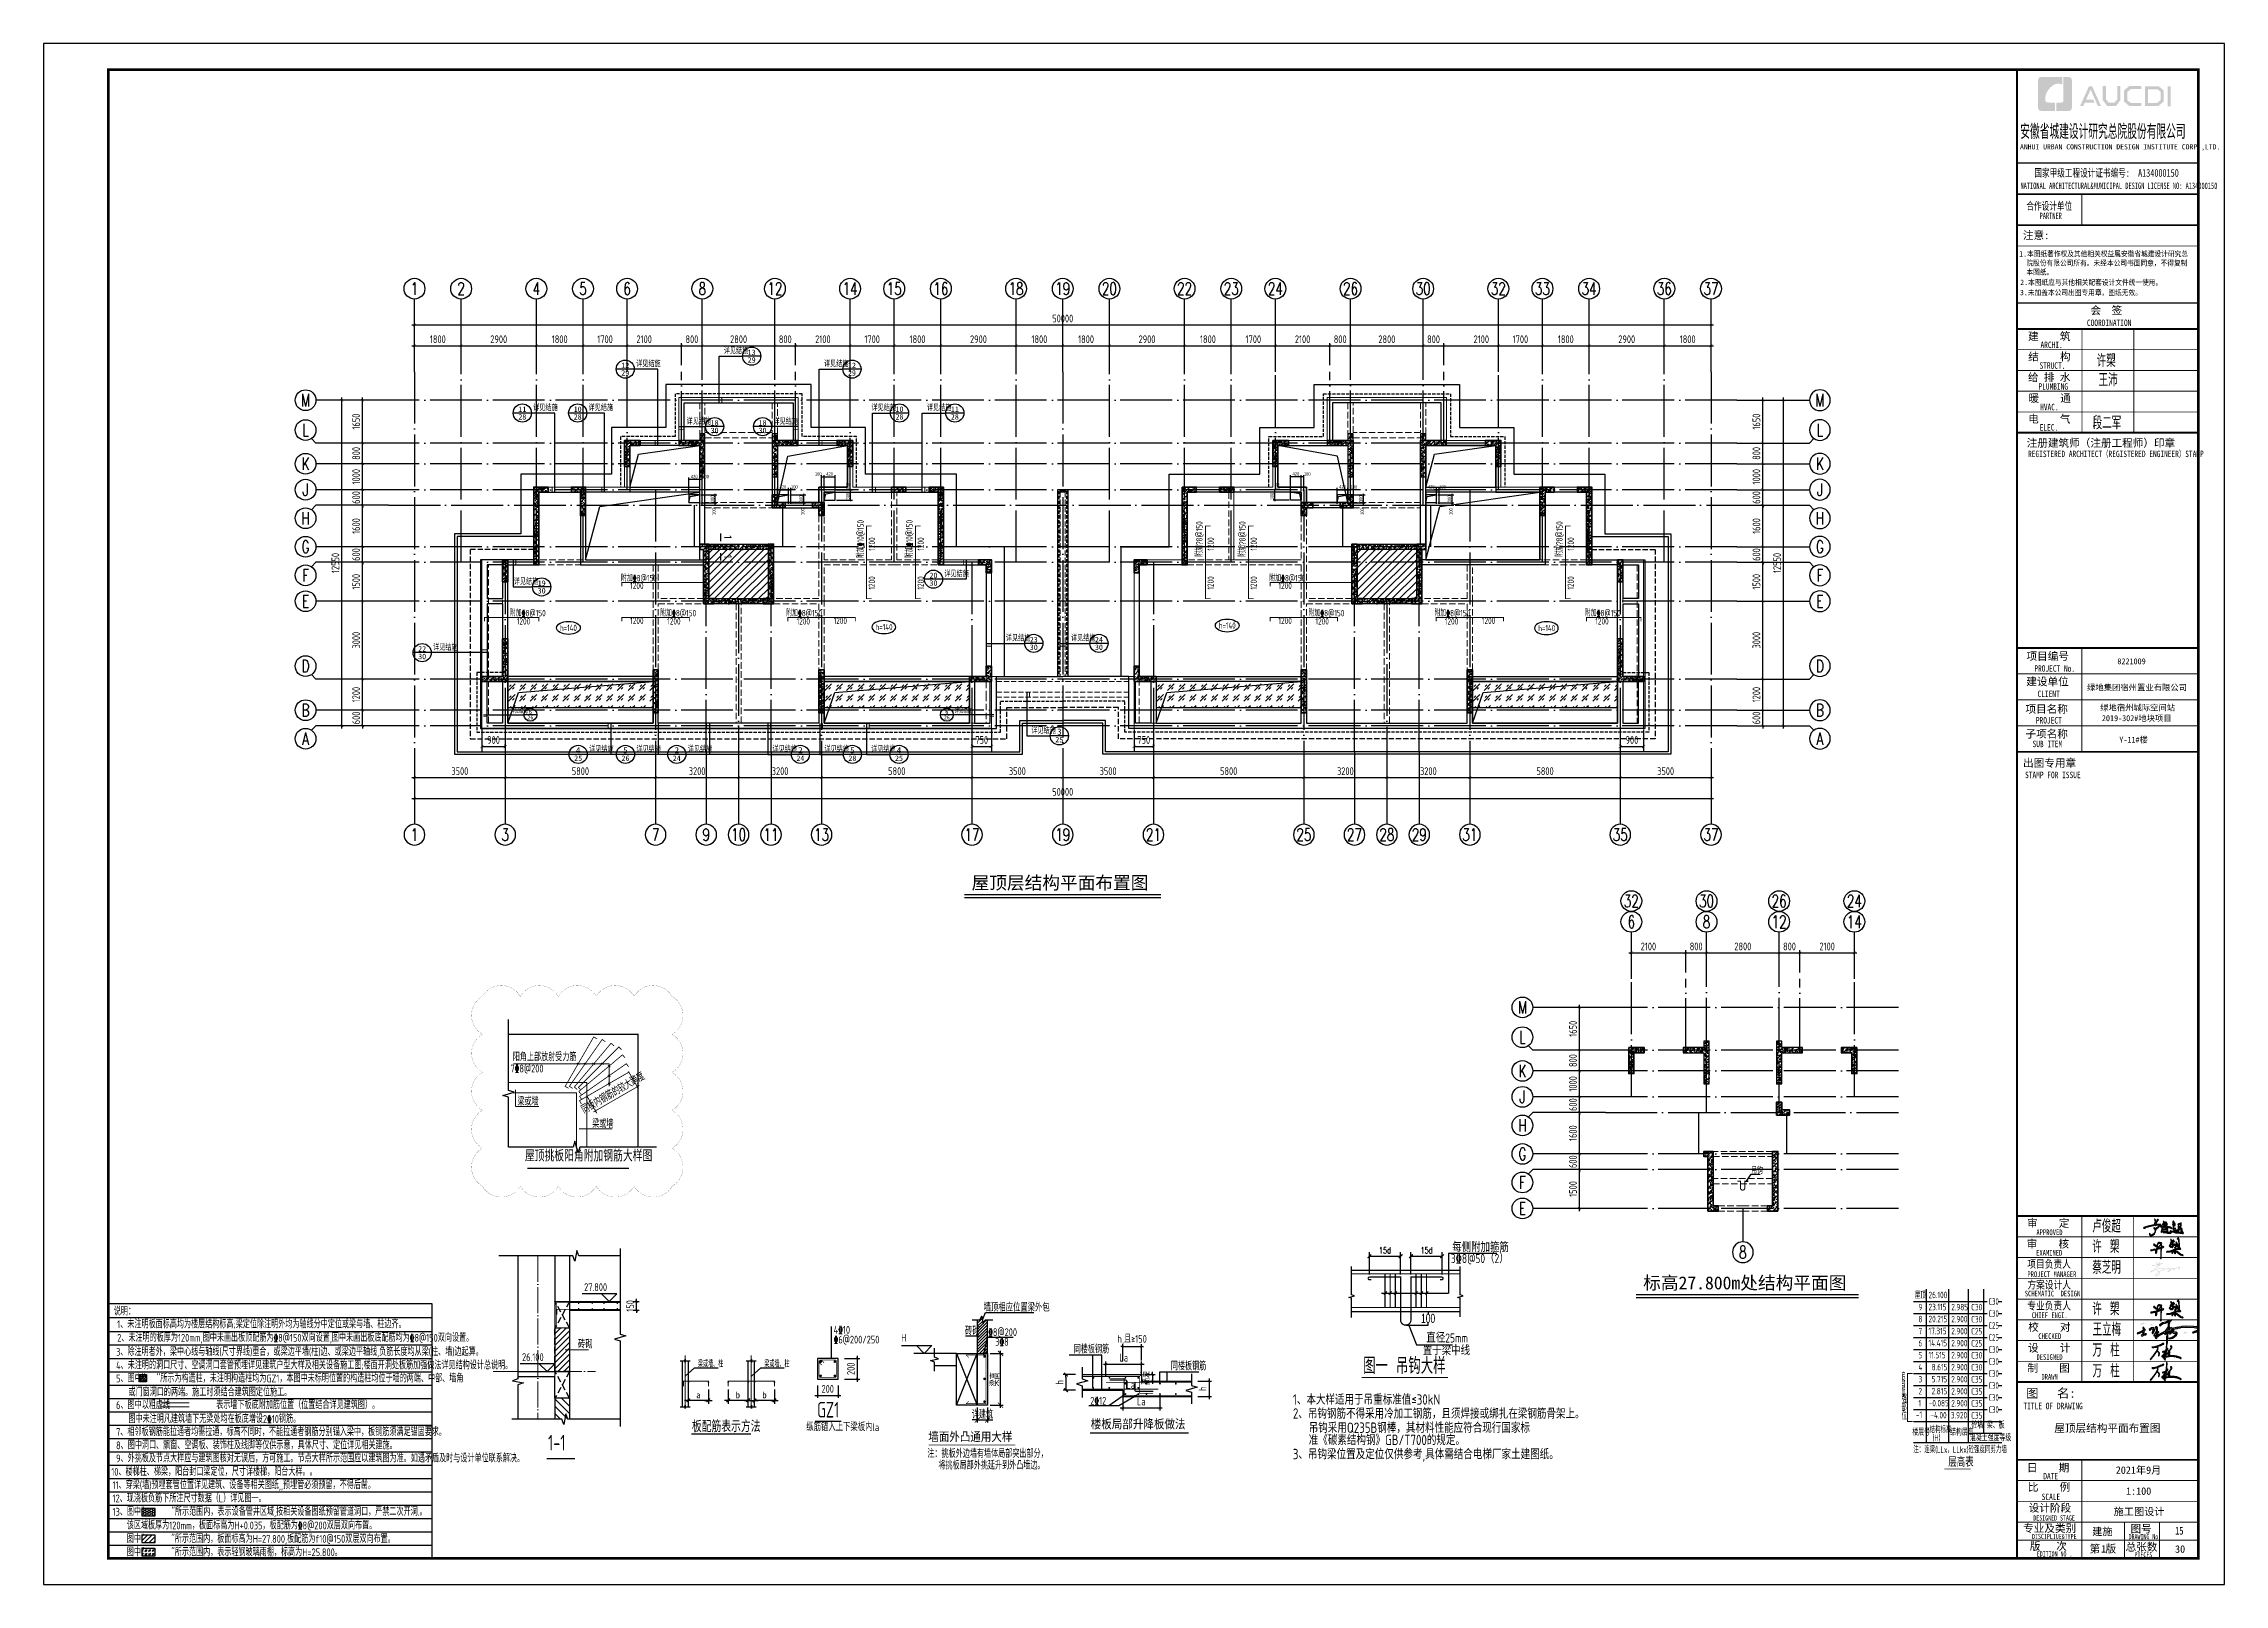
# Model space of a CAD drawing. Extents: x -1307975 to -76406, y -96289 to 379359.
# Drawn here: x -873582 to -789482, y -96289 to -36889 of the extents above; entities that cross this region are included whole.
import ezdxf
from ezdxf.enums import TextEntityAlignment as Align

# ---------------------------------------------------------------- set-up
doc = ezdxf.new("R2010")
doc.units = 0
doc.header["$LTSCALE"] = 1000
for name, pattern in [('#P_--_20B1_001_t3$0$DASH', [0.35, 0.25, -0.1]), ('__DASH', [0.35, 0.25, -0.1]), ('DASH', [0.35, 0.25, -0.1]), ('DOTE', [2.42, 2, -0.2, 0.02, -0.2]), ('HIDDEN', [0.375, 0.25, -0.125]), ('短虚线', [187.5, 125, -62.5])]:
    doc.linetypes.add(name, pattern=pattern)
doc.layers.get('0').update_dxf_attribs({"linetype": 'CONTINUOUS'})
doc.layers.get('DEFPOINTS').update_dxf_attribs({"linetype": 'CONTINUOUS'})
for name, color, linetype, lineweight in [('+公共字体', 7, 'CONTINUOUS', 20), ('+图名', 243, 'CONTINUOUS', 20), ('+混凝土墙', 3, 'CONTINUOUS', 20), ('7549', 9, 'CONTINUOUS', 18), ('DOTE', 19, 'DOTE', 9), ('内粉刷', 37, 'CONTINUOUS', 9), ('图框', 9, 'CONTINUOUS', 18), ('图签', 147, 'CONTINUOUS', 18), ('平面-看线', 45, 'CONTINUOUS', 15), ('查找字符', 1, 'CONTINUOUS', 18), ('边缘构件填充', 253, '短虚线', 18)]:
    doc.layers.add(name, color=color, linetype=linetype, lineweight=lineweight)
for name, color, linetype in [('-TK', 7, 'CONTINUOUS'), ('0p-标字', 7, 'CONTINUOUS'), ('0p-标注', 43, 'CONTINUOUS'), ('A-AXIS', 1, 'CONTINUOUS'), ('A-DOTE', 10, 'DOTE'), ('AXIS_NUM', 7, 'CONTINUOUS'), ('DIM', 2, 'CONTINUOUS'), ('DIM_ELEV', 3, 'CONTINUOUS'), ('DIM_IDEN', 67, 'CONTINUOUS'), ('DIM_SYMB', 3, 'CONTINUOUS'), ('FLOOR_UP_REIN', 13, 'CONTINUOUS'), ('GJ', 5, 'CONTINUOUS'), ('HATCH', 8, 'CONTINUOUS'), ('LINK', 6, 'CONTINUOUS'), ('OUTLINE', 2, 'CONTINUOUS'), ('PUB_TEXT', 2, 'CONTINUOUS'), ('REIN', 6, 'CONTINUOUS'), ('ROOF', 183, 'CONTINUOUS'), ('S-0-TEXT', 7, 'CONTINUOUS'), ('S-B板填充', 251, 'CONTINUOUS'), ('S-B板标注', 3, 'CONTINUOUS'), ('S-B板边线', 2, 'CONTINUOUS'), ('S-B板配筋', 6, 'CONTINUOUS'), ('S-B板配筋号', 7, 'CONTINUOUS'), ('S-B表格', 2, 'CONTINUOUS'), ('S-DETLCW-LINE1-pdx', 7, 'CONTINUOUS'), ('S-DETLCW-TEXT', 7, 'CONTINUOUS'), ('S-DETLS-HATCH', 251, 'CONTINUOUS'), ('S-DETLS-TEXT', 7, 'CONTINUOUS'), ('S-D洞口', 4, 'CONTINUOUS'), ('S-D洞口标注', 3, 'CONTINUOUS'), ('S-J基础底板标注', 3, 'CONTINUOUS'), ('S-L主梁线', 4, 'DASH'), ('S-Q墙填充', 252, 'CONTINUOUS'), ('S-Q墙实线', 6, 'CONTINUOUS'), ('S-Q墙标注', 3, 'CONTINUOUS'), ('S-SLAB-TEXT', 7, 'CONTINUOUS'), ('S-X详图实线', 4, 'CONTINUOUS'), ('S-X详图标注', 3, 'CONTINUOUS'), ('S-X详图钢筋', 6, 'CONTINUOUS'), ('S-Y一般标注', 3, 'CONTINUOUS'), ('S-Z柱填充', 252, 'CONTINUOUS'), ('S-Z柱实线', 6, 'CONTINUOUS'), ('S-大样-砼线', 7, 'CONTINUOUS'), ('S-引出线', 40, 'CONTINUOUS'), ('S-文字', 7, 'CONTINUOUS'), ('S-板正筋', 2, 'CONTINUOUS'), ('S-构造柱', 212, 'CONTINUOUS'), ('S-表格线', 54, 'CONTINUOUS'), ('S-降板填充', 75, 'CONTINUOUS'), ('TEXT', 2, 'CONTINUOUS'), ('THICK', 6, 'CONTINUOUS'), ('THIN', 7, 'CONTINUOUS'), ('WALL', 5, 'CONTINUOUS'), ('图签文字', 4, 'CONTINUOUS'), ('大样线', 40, 'CONTINUOUS'), ('悬梁', 4, 'CONTINUOUS'), ('看线', 251, 'CONTINUOUS'), ('空调洞口标注', 130, 'CONTINUOUS'), ('说明文字', 7, 'CONTINUOUS')]:
    doc.layers.add(name, color=color, linetype=linetype)
doc.layers.add('审图修改', color=2, linetype='CONTINUOUS', plot=False)
doc.styles.add('$2$X', font='romans0.shx', dxfattribs={"width": 0.7, "bigfont": 'hz00.shx'})
doc.styles.add('-宋体', font='', dxfattribs={"width": 0.7, "height": 300, "bigfont": '宋体.TTF'})
doc.styles.add('10', font='', dxfattribs={"width": 0.7, "height": 300})
doc.styles.add('_TCH_AXIS', font='COMPLEX', dxfattribs={"bigfont": 'GBCBIG'})
doc.styles.add('_TCH_LABEL', font='simhei.ttf')
doc.styles.add('AHZTXT', font='atxt.shx', dxfattribs={"width": 0.7, "bigfont": 'ahztxt.shx'})
doc.styles.add('BW_Rein', font='Tssdeng.shx', dxfattribs={"width": 0.7, "bigfont": 'hztxt.shx'})
doc.styles.add('DIM_FONT', font='SIMPLEX.shx', dxfattribs={"width": 0.56})
doc.styles.add('HT', font='simhei.ttf')
doc.styles.add('hzst', font='', dxfattribs={"width": 0.7})
doc.styles.add('TSSD_Axis', font='complex.shx', dxfattribs={"width": 0.7, "bigfont": 'hztxt.shx'})
doc.styles.add('TSSD_DIMENSION', font='Tssdeng.shx', dxfattribs={"width": 0.7, "bigfont": 'tssdchn.shx'})
doc.styles.add('TSSD_Label', font='Tssdeng.shx', dxfattribs={"width": 0.7, "bigfont": 'hztxt.shx'})
doc.styles.add('TSSD_Norm', font='Tssdeng.shx', dxfattribs={"bigfont": 'tssdchn.shx'})
doc.styles.add('TSSD_REIN', font='tssdeng.shx', dxfattribs={"width": 0.7, "height": 300, "bigfont": 'tssdchn.shx'})
doc.styles.add('宋体', font='', dxfattribs={"height": 50})
doc.styles.add('建筑图签-1', font='simhei.ttf', dxfattribs={"width": 0.7})
doc.styles.add('建筑图签-2', font='TXT.shx', dxfattribs={"width": 0.5, "bigfont": 'HZTXT.shx'})
doc.styles.add('结构文字', font='zstxt.shx', dxfattribs={"width": 0.7, "bigfont": 'zshz.shx'})
doc.styles.get('-宋体').set_extended_font_data('SimSun')
doc.styles.get('10').set_extended_font_data('SimSun')
doc.styles.get('hzst').set_extended_font_data('SimSun')
doc.styles.get('宋体').set_extended_font_data('SimSun')
doc.dimstyles.new('25-100', dxfattribs={"dimscale": 100, "dimtxt": 3, "dimasz": 2, "dimexe": 1, "dimexo": 1, "dimgap": 0.5, "dimtad": 1, "dimdec": 0, "dimlfac": 0.25, "dimdsep": 46, "dimtxsty": 'TSSD_REIN', "dimblk1": 'ARCHTICK', "dimblk2": 'ARCHTICK', "dimsah": 1, "dimcen": 2.5, "dimdle": 1, "dimclrd": 256, "dimclre": 256, "dimclrt": 7, "dimadec": 0, "dimazin": 0, "dimtfac": 1, "dimtdec": 0, "dimtix": 1, "dimtmove": 2, "dimatfit": 3, "dimldrblk": 'ARCHTICK', "dimfxl": 1, "dimtolj": 1, "dimtzin": 0, "dimlwd": -1, "dimlwe": -1, "dimarcsym": 0})
doc.dimstyles.new('DIM梁定位100', dxfattribs={"dimtxt": 250, "dimasz": 100, "dimexe": 150, "dimexo": 100, "dimgap": 100, "dimtad": 1, "dimdec": 0, "dimdsep": 46, "dimtxsty": '$2$X', "dimblk": '$1$_archtick', "dimcen": 2.5, "dimclrd": 256, "dimclre": 256, "dimclrt": 7, "dimadec": 3, "dimazin": 0, "dimtfac": 1, "dimtdec": 0, "dimtix": 1, "dimtmove": 2, "dimatfit": 3, "dimldrblk": '$1$_archtick', "dimfxl": 1.25, "dimtolj": 1, "dimtzin": 0, "dimlwd": -1, "dimlwe": -1, "dimarcsym": 0})
doc.dimstyles.new('NORMAL', dxfattribs={"dimtxt": 0.18, "dimasz": 0.18, "dimexe": 0.18, "dimexo": 0.0625, "dimgap": 0.09, "dimtad": 0, "dimtih": 1, "dimtoh": 1, "dimdec": 4, "dimzin": 0, "dimdsep": 46, "dimtxsty": 'DIM_FONT', "dimcen": 0.09, "dimclrt": 4, "dimadec": 0, "dimazin": 0, "dimtfac": 1, "dimtdec": 4, "dimtofl": 0, "dimtmove": 2, "dimatfit": 3, "dimfxl": 1, "dimtolj": 1, "dimtzin": 0, "dimarcsym": 0})
doc.dimstyles.new('STRUCK', dxfattribs={"dimtxt": 400, "dimasz": 121, "dimexe": 200, "dimexo": 150, "dimgap": 115, "dimtad": 1, "dimdec": 0, "dimdsep": 46, "dimtxsty": '结构文字', "dimblk": 'ARCHTICK', "dimcen": 400, "dimclrd": 3, "dimclre": 3, "dimclrt": 7, "dimadec": 0, "dimazin": 0, "dimtfac": 1, "dimtdec": 0, "dimtix": 1, "dimtmove": 2, "dimatfit": 3, "dimldrblk": '_DIMX', "dimfxl": 1, "dimtolj": 1, "dimtzin": 0, "dimarcsym": 0})
doc.dimstyles.new('STRUCK30', dxfattribs={"dimscale": 0.33333, "dimtxt": 400, "dimasz": 121, "dimexe": 200, "dimexo": 150, "dimgap": 115, "dimtad": 1, "dimdec": 0, "dimdsep": 46, "dimtxsty": '结构文字', "dimblk": 'ARCHTICK', "dimcen": 400, "dimclrd": 3, "dimclre": 3, "dimclrt": 7, "dimadec": 0, "dimazin": 0, "dimtfac": 1, "dimtdec": 0, "dimtix": 1, "dimtmove": 2, "dimatfit": 3, "dimldrblk": '_DIMX', "dimfxl": 1, "dimtolj": 1, "dimtzin": 0, "dimarcsym": 0})
doc.dimstyles.new('TSSD_100_100', dxfattribs={"dimtxt": 300, "dimasz": 100, "dimexe": 100, "dimexo": 250, "dimgap": 100, "dimtad": 1, "dimdec": 0, "dimzin": 0, "dimdsep": 46, "dimtxsty": 'TSSD_DIMENSION', "dimblk": 'ARCHTICK', "dimcen": 0, "dimdle": 100, "dimclrt": 7, "dimadec": 0, "dimazin": 0, "dimtfac": 1, "dimtdec": 0, "dimtix": 1, "dimtmove": 2, "dimatfit": 3, "dimldrblk": 'ARCHTICK', "dimfxl": 1, "dimtolj": 1, "dimtzin": 0, "dimarcsym": 0})
doc.dimstyles.new('TSSD_100_100$0', dxfattribs={"dimtxt": 300, "dimasz": 80, "dimexe": 100, "dimexo": 250, "dimgap": 100, "dimtad": 1, "dimdec": 0, "dimzin": 0, "dimdsep": 46, "dimtxsty": 'TSSD_DIMENSION', "dimblk": 'ARCHTICK', "dimcen": 0, "dimdle": 100, "dimclrd": 3, "dimclre": 3, "dimclrt": 7, "dimadec": 0, "dimazin": 0, "dimtfac": 1, "dimtdec": 0, "dimtix": 1, "dimtmove": 2, "dimatfit": 3, "dimldrblk": 'ARCHTICK', "dimfxl": 1, "dimtolj": 1, "dimtzin": 0, "dimarcsym": 0})
doc.dimstyles.new('TSSD_20_100', dxfattribs={"dimtxt": 300, "dimasz": 100, "dimexe": 100, "dimexo": 250, "dimgap": 100, "dimtad": 1, "dimdec": 0, "dimlfac": 0.2, "dimzin": 0, "dimdsep": 46, "dimtxsty": 'TSSD_DIMENSION', "dimblk": 'ARCHTICK', "dimcen": 0, "dimdle": 100, "dimclrt": 7, "dimadec": 0, "dimazin": 0, "dimtfac": 1, "dimtdec": 0, "dimtix": 1, "dimtmove": 2, "dimatfit": 3, "dimldrblk": 'ARCHTICK', "dimfxl": 1, "dimtolj": 1, "dimtzin": 0, "dimarcsym": 0})
doc.dimstyles.new('TSSD_25_100', dxfattribs={"dimtxt": 300, "dimasz": 100, "dimexe": 100, "dimexo": 250, "dimgap": 100, "dimtad": 1, "dimdec": 0, "dimlfac": 0.25, "dimzin": 0, "dimdsep": 46, "dimtxsty": 'TSSD_DIMENSION', "dimblk": 'ARCHTICK', "dimcen": 0, "dimdle": 100, "dimclrt": 7, "dimadec": 0, "dimazin": 0, "dimtfac": 1, "dimtdec": 0, "dimtix": 1, "dimtmove": 2, "dimatfit": 3, "dimldrblk": 'ARCHTICK', "dimfxl": 1, "dimtolj": 1, "dimtzin": 0, "dimarcsym": 0})
pattern_1 = [(50, (196408.63, 60814.94), (215.17805, -18.82564), [22.5, -247.5]), (355, (196408.63, 60814.94), (-41.6254, 225.65764), [18, -198]), (100.4514, (196426.56, 60813.37), (173.5528, 206.83186), [19.12206, -210.34263]), (46.1842, (196408.63, 60874.94), (320.1723, -49.6557), [33.75, -371.25]), (96.6356, (196435.3, 60870.8), (280.3988, 292.23536), [28.6831, -315.5139]), (351.1842, (196408.63, 60874.94), (280.3986, 292.2356), [27, -297]), (21, (196438.63, 60859.94), (179.07212, -120.78567), [22.5, -247.5]), (326, (196438.63, 60859.94), (72.9946, 217.545), [18, -198]), (71.4514, (196453.55, 60849.87), (252.0668, 96.75915), [19.12206, -210.34263]), (37.5, (196408.63, 60814.94), (3.647957, 99.868156), [0, -195.6, 0, -201, 0, -198.75]), (7.5, (196408.63, 60814.94), (78.92086, 118.32351), [0, -114.6, 0, -191.1, 0, -75.75]), (327.5, (196341.73, 60814.94), (160.14673, -6.76646), [0, -75, 0, -234, 0, -310.5]), (317.5, (196311.73, 60814.94), (174.95585, 30.0315), [0, -97.5, 0, -155.4, 0, -220.5]), (45, (196408.63, 60814.94), (-106.06602, 106.06602), [])]
pattern_2 = [(50, (221408.63, 60814.94), (215.17805, -18.82564), [22.5, -247.5]), (355, (221408.63, 60814.94), (-41.6254, 225.65764), [18, -198]), (100.4514, (221426.56, 60813.37), (173.5528, 206.83186), [19.12206, -210.34263]), (46.1842, (221408.63, 60874.94), (320.1723, -49.6557), [33.75, -371.25]), (96.6356, (221435.3, 60870.8), (280.3988, 292.23536), [28.6831, -315.5139]), (351.1842, (221408.63, 60874.94), (280.3986, 292.2356), [27, -297]), (21, (221438.63, 60859.94), (179.07212, -120.78567), [22.5, -247.5]), (326, (221438.63, 60859.94), (72.9946, 217.545), [18, -198]), (71.4514, (221453.55, 60849.87), (252.0668, 96.75915), [19.12206, -210.34263]), (37.5, (221408.63, 60814.94), (3.647957, 99.868156), [0, -195.6, 0, -201, 0, -198.75]), (7.5, (221408.63, 60814.94), (78.92086, 118.32351), [0, -114.6, 0, -191.1, 0, -75.75]), (327.5, (221341.73, 60814.94), (160.14673, -6.76646), [0, -75, 0, -234, 0, -310.5]), (317.5, (221311.73, 60814.94), (174.95585, 30.0315), [0, -97.5, 0, -155.4, 0, -220.5]), (45, (221408.63, 60814.94), (-106.06602, 106.06602), [])]
pattern_3 = [(135, (-484135.82, -357610.14), (141.42136, 141.42136), [])]
pattern_4 = [(50, (79242.38, 113232.59), (215.17805, -18.82564), [22.5, -247.5]), (355, (79242.38, 113232.6), (-41.6254, 225.65764), [18, -198]), (100.4514, (79260.31, 113231.02), (173.5528, 206.83186), [19.12206, -210.3426]), (46.1842, (79242.38, 113292.6), (320.1723, -49.6557), [33.75, -371.25]), (96.6356, (79269.06, 113288.45), (280.3988, 292.2354), [28.683, -315.5139]), (351.1842, (79242.38, 113292.6), (280.3986, 292.2356), [27, -297]), (21, (79272.38, 113277.59), (179.0721, -120.78567), [22.5, -247.5]), (326, (79272.38, 113277.6), (72.9946, 217.545), [18, -198]), (71.4514, (79287.3, 113267.52), (252.0668, 96.75915), [19.12206, -210.3426]), (37.5, (79242.38, 113232.59), (3.64796, 99.86816), [0, -195.6, 0, -201, 0, -198.75]), (7.5, (79242.38, 113232.59), (78.92086, 118.32351), [0, -114.6, 0, -191.1, 0, -75.75]), (327.5, (79175.48, 113232.59), (160.14673, -6.76646), [0, -75, 0, -234, 0, -310.5]), (317.5, (79145.48, 113232.59), (174.95585, 30.0315), [0, -97.5, 0, -155.4, 0, -220.5]), (45, (79242.38, 113232.59), (-106.066, 106.066), [])]
pattern_5 = [(50, (73980.54, 281268.66), (215.17805, -18.82564), [22.5, -247.5]), (355, (73980.54, 281268.66), (-41.6254, 225.65764), [18, -198]), (100.4514, (73998.48, 281267.1), (173.55281, 206.83186), [19.12206, -210.34263]), (46.1842, (73980.54, 281328.66), (320.1723, -49.6557), [33.75, -371.25]), (96.6356, (74007.23, 281324.53), (280.3988, 292.23536), [28.6831, -315.5139]), (351.1842, (73980.54, 281328.66), (280.3986, 292.2356), [27, -297]), (21, (74010.54, 281313.66), (179.07212, -120.78567), [22.5, -247.5]), (326, (74010.54, 281313.66), (72.9946, 217.54501), [18, -198]), (71.4514, (74025.47, 281303.6), (252.06679, 96.75915), [19.12206, -210.34263]), (37.5, (73980.544, 281268.66), (3.647957, 99.868156), [0, -195.6, 0, -201, 0, -198.75]), (7.5, (73980.54, 281268.66), (78.92086, 118.323514), [0, -114.6, 0, -191.1, 0, -75.75]), (327.5, (73913.644, 281268.66), (160.14673, -6.766462), [0, -75, 0, -234, 0, -310.5]), (317.5, (73883.64, 281268.66), (174.95585, 30.031495), [0, -97.5, 0, -155.4, 0, -220.5]), (45, (73980.54, 281268.66), (-106.06602, 106.06602), [])]
pattern_6 = [(50, (-799626.04, -30301.23), (215.17805, -18.82564), [22.5, -247.5]), (355, (-799626.04, -30301.23), (-41.6254, 225.6576), [18, -198]), (100.4514, (-799608.1, -30302.8), (173.5528, 206.8319), [19.1221, -210.3426]), (46.1842, (-799626.04, -30241.23), (320.1723, -49.6557), [33.75, -371.25]), (96.6356, (-799599.36, -30245.37), (280.3988, 292.2354), [28.683, -315.514]), (351.1842, (-799626.04, -30241.23), (280.3986, 292.2356), [27, -297]), (21, (-799596.04, -30256.23), (179.0721, -120.78567), [22.5, -247.5]), (326, (-799596.04, -30256.23), (72.9946, 217.545), [18, -198]), (71.4514, (-799581.12, -30266.3), (252.0668, 96.75915), [19.1221, -210.3426]), (37.5, (-799626.04, -30301.23), (3.64796, 99.86816), [0, -195.6, 0, -201, 0, -198.75]), (7.5, (-799626.04, -30301.23), (78.92086, 118.32351), [0, -114.6, 0, -191.1, 0, -75.75]), (327.5, (-799692.94, -30301.23), (160.14673, -6.76646), [0, -75, 0, -234, 0, -310.5]), (317.5, (-799722.94, -30301.23), (174.95585, 30.0315), [0, -97.5, 0, -155.4, 0, -220.5]), (45, (-799626.04, -30301.23), (-106.066, 106.066), [])]
pattern_7 = [(50, (-804887.88, 137734.85), (215.17805, -18.82564), [22.5, -247.5]), (355, (-804887.88, 137734.85), (-41.6254, 225.65764), [18, -198]), (100.4514, (-804869.94, 137733.28), (173.55281, 206.83186), [19.12206, -210.34263]), (46.1842, (-804887.88, 137794.85), (320.1723, -49.6557), [33.75, -371.25]), (96.6356, (-804861.2, 137790.7), (280.3988, 292.23536), [28.6831, -315.5139]), (351.1842, (-804887.88, 137794.85), (280.3986, 292.2356), [27, -297]), (21, (-804857.88, 137779.85), (179.07212, -120.78567), [22.5, -247.5]), (326, (-804857.88, 137779.85), (72.9946, 217.54501), [18, -198]), (71.4514, (-804842.95, 137769.78), (252.06679, 96.75915), [19.12206, -210.34263]), (37.5, (-804887.875, 137734.846), (3.647957, 99.868156), [0, -195.6, 0, -201, 0, -198.75]), (7.5, (-804887.88, 137734.85), (78.92086, 118.323514), [0, -114.6, 0, -191.1, 0, -75.75]), (327.5, (-804954.775, 137734.846), (160.14673, -6.766462), [0, -75, 0, -234, 0, -310.5]), (317.5, (-804984.78, 137734.85), (174.95585, 30.031495), [0, -97.5, 0, -155.4, 0, -220.5]), (45, (-804887.88, 137734.85), (-106.06602, 106.06602), [])]

msp = doc.modelspace()

# ---------------------------------------------------------------- texts
at = {"style": 'TSSD_Norm', "width": 0.7}
msp.add_text('1-1', height=600, dxfattribs=at).set_placement((-854129.09, -91303.72), align=Align.BOTTOM_LEFT)
at = {"layer": 'PUB_TEXT', "style": 'TSSD_REIN', "width": 0.7}
for s, p in [('27.800', (-852739.68, -84980.22)), ('26.100', (-855132.5, -87680.22))]:
    msp.add_text(s, height=300, dxfattribs=at).set_placement(p)
at = {"layer": 'S-B板标注', "color": 7, "style": 'TSSD_REIN', "width": 0.7}
for p in [(-853668.92, -59531.17), (-828262.19, -59443.5)]:
    msp.add_text('h=140', height=240, dxfattribs=at).set_placement(p)
for p in [(-841495.74, -59501.88), (-815941.99, -59542.28)]:
    msp.add_text('h=140', height=240, rotation=359.9972818, dxfattribs=at).set_placement(p)
at = {"layer": 'S-B板配筋号', "color": 1, "style": 'TSSD_REIN', "width": 0.7}
for p in [(-842205.42, -55987.53), (-840321.52, -55987.53)]:
    msp.add_text('附加%%13210@150', height=250, rotation=449.999992, dxfattribs=at).set_placement(p, align=Align.TOP_CENTER)
at = {"layer": 'S-B板配筋号', "style": 'TSSD_REIN', "width": 0.7}
for s, p in [('附加\ue5328@150', (-829138.63, -55987.53)), ('附加\ue5328@150', (-827479.33, -55987.53)), ('附加\ue5328@150', (-815252.57, -55987.53)), ('1200', (-841765.57, -56179.89)), ('1200', (-839881.66, -56179.89)), ('1200', (-828698.78, -56179.89)), ('1200', (-827039.47, -56179.89)), ('1200', (-814812.72, -56179.89)), ('1200', (-841765.57, -57681.38)), ('1200', (-839881.66, -57681.38)), ('1200', (-828698.78, -57681.38)), ('1200', (-827039.47, -57681.38)), ('1200', (-814812.72, -57681.38))]:
    msp.add_text(s, height=250, rotation=449.999992, dxfattribs=at).set_placement(p, align=Align.TOP_CENTER)
at = {"layer": 'S-B板配筋号', "color": 1, "style": 'TSSD_REIN', "width": 0.7}
for p in [(-826317.63, -57619.83), (-844947.86, -58968.43), (-824804.2, -58968.43), (-819947.86, -58968.43), (-814147.75, -58968.43)]:
    msp.add_text('附加%%1328@150', height=250, dxfattribs=at).set_placement(p)
at = {"layer": 'S-B板配筋号', "style": 'TSSD_REIN', "width": 0.7}
for p in [(-825703.98, -57663.41), (-844285.28, -59034.31), (-842857.64, -59012.02), (-825703.98, -59012.02), (-824276.34, -59034.31), (-819285.28, -59034.31), (-817857.64, -59012.02), (-813485.17, -59034.31)]:
    msp.add_text('1200', height=250, dxfattribs=at).set_placement(p, align=Align.TOP_CENTER)
at = {"layer": 'S-文字', "style": '-宋体'}
for s, p in [('屋顶层结构平面布置图', (-837796.92, -69488.38)), ('标高27.800m处结构平面图', (-811897, -84914.6))]:
    msp.add_text(s, height=500, dxfattribs=at).set_placement(p)
at = {"layer": 'S-文字', "width": 0.7}
for s, height, style, p in [('吊钩', 250, 'TSSD_DIMENSION', (-807732.07, -80464.41, 0)), ('说明：', 300, 'TSSD_REIN', (-870874.63, -85914.86)), ('1、未注明板面标高均为楼层结构标高;梁定位除注明外均为轴线分中定位或梁与墙、柱边齐。', 300, 'TSSD_REIN', (-870744.24, -86411.12)), ('3、除注明者外，梁中心线与轴线(尺寸界线)重合，或梁边平墙(柱)边、或梁边平轴线,负筋长度均从梁(柱、墙)边起算。', 300, 'TSSD_REIN', (-870787.43, -87474.05)), ('4、未注明的洞口尺寸、空调洞口套管预埋详见建筑户型大样及相关设备施工图;楼面开洞处板筋加强做法详见结构设计总说明。', 300, 'TSSD_REIN', (-870787.43, -87994.05)), ('5、图中"   "所示为构造柱，未注明构造柱均为GZ1，本图中未标明位置的构造柱均位于墙的两端、中部、墙角', 300, 'TSSD_REIN', (-870787.43, -88500.31)), ('或门窗洞口的两端。施工时须结合建筑图定位施工。', 300, 'TSSD_REIN', (-870310.99, -89035.29)), ('6、图中以粗虚线            表示墙下板底附加筋位置（位置结合详见建筑图）。', 300, 'TSSD_REIN', (-870787.43, -89524.9)), ('图中未注明凡建筑墙下无梁处均在板底增设2%%13210钢筋。', 300, 'TSSD_REIN', (-870310.99, -90063.86)), ('7、相邻板钢筋能拉通者均需拉通，标高不同时，不能拉通者钢筋分别锚入梁中，板钢筋须满足锚固要求。', 300, 'TSSD_REIN', (-870787.43, -90564.19)), ('8、图中洞口、飘窗、空调板、装饰柱及线脚等仅供示意，具体尺寸、定位详见相关建施。', 300, 'TSSD_REIN', (-870787.43, -91078.48)), ('9、外挑板及节点大样应与建筑图核对无误后，方可施工。节点大样所示范围应以建筑图为准。如遇矛盾及时与设计单位联系解决。', 300, 'TSSD_REIN', (-870787.43, -91580.94)), ('10、楼梯柱、梯梁，阳台封口梁定位，尺寸详楼梯，阳台大样。。', 300, 'TSSD_REIN', (-870971.67, -92099.78)), ('11、穿梁(墙)预埋套管位置详见建筑、设备等相关图纸,,预埋管必须预留，不得后凿。', 300, 'TSSD_REIN', (-870924.17, -92610.09)), ('12、现浇板负筋下所注尺寸数据（L）详见图一。', 300, 'TSSD_REIN', (-870924.17, -93124.38)), ('13、图中"       "所示范围内，表示设备管井区域,按相关设备图纸预留管道洞口，严禁二次开洞.。', 300, 'TSSD_REIN', (-870924.17, -93638.66)), ('图中"       "所示范围内，板面标高为H=27.800,板配筋为f10@150双层双向布置。', 300, 'TSSD_REIN', (-870376.06, -94686.63)), ('图中"       "所示范围内，表示轻钢玻璃雨棚，标高为H=25.800。', 300, 'TSSD_REIN', (-870376.06, -95200.92))]:
    msp.add_text(s, height=height, dxfattribs=dict(at, style=style)).set_placement(p)
at = {"layer": 'S-文字', "color": 1, "style": 'TSSD_REIN', "width": 0.7}
for s, p in [('2、未注明的板厚为120mm,图中未画出板顶配筋为%%1328@150双向设置,图中未画出板底配筋均为%%1328@150双向设置。', (-870744.24, -86932.93)), ('该区域板厚为120mm，板面标高为H+0.035，板配筋为%%1328@200双层双向布置。', (-870376.06, -94166.42))]:
    msp.add_text(s, height=300, dxfattribs=at).set_placement(p)
at = {"layer": 'TEXT', "color": 0, "width": 0.7}
for s, style, p in [('4\x8410', 'TSSD_REIN', (-843113.79, -86625.16)), ('\x846@200/250', 'TSSD_REIN', (-843113.79, -87001.93)), ('纵筋锚入上下梁板内la', 'TSSD_Label', (-844170.03, -90375.91))]:
    msp.add_text(s, height=300, dxfattribs=dict(at, style=style)).set_placement(p)
at = {"layer": 'TEXT', "style": 'TSSD_Label', "width": 0.7}
msp.add_text('砖砌', height=300, dxfattribs=at).set_placement((-852977.17, -87191.11))
at = {"layer": 'TEXT', "color": 0, "style": 'TSSD_Norm', "width": 0.7}
msp.add_text('GZ1', height=600, dxfattribs=at).set_placement((-843325.41, -89855.18), align=Align.CENTER)
at = {"layer": '图签文字', "color": 1, "style": '建筑图签-1'}
msp.add_text('屋顶层结构平面布置图', height=300, dxfattribs=at).set_placement((-796040.24, -90414.37))
at = {"layer": '图签文字', "color": 1, "style": '建筑图签-1', "width": 0.8}
msp.add_text('15', height=300, dxfattribs=at).set_placement((-791385.92, -94369.13))

# ---------------------------------------------------------------- blocks, each defined once
blk = doc.blocks.new('院标1')
h = blk.add_hatch(color=150)
h.dxf.hatch_style = 1
h.set_gradient(color1=(33, 113, 253), color2=(33, 113, 253), tint=1, name='INVCURVED')
edge = h.paths.add_edge_path()
edge.add_spline(control_points=[(116373, 648379), (116379, 648379), (116382, 648379), (116391, 648379), (116391, 648379), (116391, 648379), (116616, 648379), (116616, 648379), (116616, 648379), (116616, 648379), (116616, 648054), (116616, 648054), (116616, 648054), (116616, 648054), (116108, 648054), (116108, 648054), (116108, 648054), (116028, 648054), (115963, 648111), (115963, 648199), (115963, 648199), (115963, 648199), (115963, 649215), (115963, 649215), (115963, 649215), (115963, 649295), (116018, 649360), (116108, 649360), (116108, 649360), (116108, 649360), (116897, 649360), (116897, 649360), (116897, 649360), (116897, 649360), (116897, 649080), (116897, 649080), (116897, 649080), (116897, 649080), (116566, 649140), (116356, 648859), (116356, 648859), (116245, 648719), (116240, 648545), (116247, 648466), (116247, 648466), (116254, 648386), (116247, 648466), (116247, 648466), (116247, 648466), (116247, 648466), (116258, 648374), (116373, 648379)], knot_values=[0, 0, 0, 0, 0.071429, 0.071429, 0.071429, 0.107143, 0.142857, 0.142857, 0.142857, 0.178571, 0.214286, 0.214286, 0.214286, 0.25, 0.285714, 0.285714, 0.285714, 0.321429, 0.357143, 0.357143, 0.357143, 0.392857, 0.428571, 0.428571, 0.428571, 0.464286, 0.5, 0.5, 0.5, 0.535714, 0.571429, 0.571429, 0.571429, 0.607143, 0.642857, 0.642857, 0.642857, 0.678571, 0.714286, 0.714286, 0.714286, 0.75, 0.785714, 0.785714, 0.785714, 0.821429, 0.857143, 0.857143, 0.857143, 0.928571, 1, 1, 1, 1], degree=3, periodic=0)
h = blk.add_hatch(color=150)
h.dxf.hatch_style = 1
h.set_gradient(color1=(33, 113, 253), color2=(33, 113, 253), tint=1, name='INVCURVED')
edge = h.paths.add_edge_path()
edge.add_spline(control_points=[(117268, 649215), (117268, 649215), (117268, 648199), (117268, 648199), (117268, 648199), (117268, 648114), (117212, 648054), (117123, 648054), (117123, 648054), (117123, 648054), (116663, 648054), (116663, 648054), (116663, 648054), (116663, 648054), (116663, 648379), (116663, 648379), (116663, 648379), (116663, 648379), (116865, 648379), (116865, 648379), (116865, 648379), (116907, 648379), (116941, 648413), (116941, 648455), (116941, 648455), (116941, 648455), (116941, 649360), (116941, 649360), (116941, 649360), (116941, 649360), (117123, 649360), (117123, 649360), (117123, 649360), (117204, 649360), (117268, 649306), (117268, 649215)], knot_values=[0, 0, 0, 0, 0.1, 0.1, 0.1, 0.15, 0.2, 0.2, 0.2, 0.25, 0.3, 0.3, 0.3, 0.35, 0.4, 0.4, 0.4, 0.45, 0.5, 0.5, 0.5, 0.55, 0.6, 0.6, 0.6, 0.65, 0.7, 0.7, 0.7, 0.75, 0.8, 0.8, 0.8, 0.9, 1, 1, 1, 1], degree=3, periodic=0)
blk = doc.blocks.new('ljc')
at = {"linetype": 'Continuous'}
h = blk.add_hatch(color=0, dxfattribs=at)
h.paths.add_polyline_path([(2023, 1568), (2019, 1564), (2020, 1562), (2024, 1562), (2022, 1552), (1955, 1538), (1933, 1530), (1930, 1527), (1929, 1525), (1931, 1523), (1944, 1524), (1946, 1526), (1942, 1528), (1960, 1535), (1967, 1535), (1975, 1538), (1985, 1539), (1998, 1543), (2010, 1544), (2018, 1547), (2025, 1546), (2035, 1549), (2061, 1550), (2052, 1537), (2042, 1528), (2028, 1521), (2023, 1521), (2018, 1526), (2015, 1527), (2013, 1525), (2013, 1521), (2019, 1516), (2022, 1508), (2022, 1494), (2012, 1477), (2000, 1469), (1988, 1467), (1982, 1473), (1980, 1480), (1978, 1482), (1978, 1475), (1981, 1468), (1988, 1463), (1994, 1463), (2005, 1467), (2018, 1478), (2027, 1493), (2028, 1504), (2025, 1517), (2033, 1518), (2054, 1533), (2067, 1549), (2067, 1552), (2064, 1555), (2029, 1553), (2036, 1575), (2049, 1591), (2047, 1593), (2043, 1592), (2028, 1573), (2025, 1589), (2021, 1597), (2018, 1599), (2017, 1597), (2020, 1590)])
h.paths.add_polyline_path([(2081, 1522), (2081, 1528), (2075, 1541), (2093, 1562), (2097, 1572), (2094, 1577), (2087, 1576), (2089, 1572), (2092, 1572), (2091, 1567), (2080, 1551), (2066, 1537), (2065, 1535), (2067, 1533), (2073, 1535), (2077, 1523), (2077, 1513), (2072, 1496), (2072, 1492), (2074, 1490), (2078, 1494), (2083, 1510), (2099, 1510), (2119, 1507), (2119, 1500), (2116, 1496), (2108, 1493), (2087, 1496), (2084, 1492), (2087, 1489), (2103, 1488), (2122, 1483), (2140, 1484), (2148, 1482), (2152, 1486), (2152, 1491), (2148, 1488), (2125, 1488), (2114, 1490), (2124, 1499), (2126, 1509), (2121, 1512), (2119, 1511), (2108, 1514), (2124, 1523), (2132, 1532), (2130, 1535), (2121, 1536), (2115, 1533), (2109, 1533), (2123, 1555), (2121, 1559), (2114, 1557), (2116, 1564), (2115, 1569), (2111, 1573), (2105, 1572), (2093, 1554)])
h.paths.add_polyline_path([(2089, 1535), (2097, 1535), (2112, 1551), (2116, 1552), (2111, 1543), (2099, 1528), (2101, 1526), (2114, 1528), (2121, 1531), (2124, 1530), (2118, 1524), (2101, 1515), (2084, 1514), (2084, 1518)], flags=16)
h.paths.add_polyline_path([(2093, 1537), (2095, 1540), (2103, 1546), (2096, 1537)], flags=16)
h.paths.add_polyline_path([(2093, 1544), (2094, 1549), (2106, 1568), (2109, 1569), (2111, 1567), (2108, 1554), (2104, 1550)], flags=16)
h.paths.add_polyline_path([(2141, 1534), (2138, 1533), (2137, 1531), (2142, 1527), (2155, 1522), (2158, 1523), (2153, 1528)])
h.paths.add_polyline_path([(2175, 1522), (2173, 1524), (2172, 1546), (2183, 1545), (2185, 1547), (2183, 1557), (2178, 1566), (2177, 1561), (2180, 1556), (2181, 1550), (2175, 1550), (2170, 1554), (2169, 1574), (2171, 1574), (2175, 1569), (2176, 1571), (2170, 1579), (2167, 1579), (2165, 1577), (2164, 1562), (2166, 1553), (2163, 1553), (2162, 1551), (2167, 1547), (2169, 1537), (2169, 1524), (2166, 1521), (2165, 1517), (2168, 1513), (2170, 1513), (2173, 1517), (2180, 1517), (2178, 1502), (2175, 1500), (2167, 1499), (2175, 1496), (2180, 1497), (2183, 1500), (2184, 1511), (2187, 1521), (2185, 1523)])
h.paths.add_polyline_path([(2233, 1542), (2233, 1564), (2231, 1567), (2215, 1558), (2210, 1557), (2206, 1552), (2211, 1548), (2211, 1551), (2229, 1560), (2228, 1542), (2227, 1537), (2224, 1533), (2220, 1534), (2213, 1542), (2211, 1543), (2209, 1541), (2209, 1508), (2189, 1508), (2187, 1506), (2191, 1503), (2213, 1503), (2217, 1511), (2222, 1516), (2232, 1518), (2234, 1513), (2234, 1505), (2227, 1505), (2232, 1502), (2232, 1500), (2228, 1497), (2229, 1493), (2239, 1495), (2243, 1489), (2243, 1486), (2212, 1492), (2189, 1492), (2179, 1494), (2176, 1496), (2167, 1496), (2164, 1498), (2154, 1499), (2147, 1503), (2144, 1503), (2143, 1501), (2144, 1498), (2153, 1494), (2174, 1491), (2186, 1487), (2211, 1487), (2222, 1484), (2230, 1484), (2243, 1480), (2249, 1480), (2251, 1482), (2244, 1496), (2246, 1499), (2238, 1503), (2239, 1513), (2237, 1520), (2233, 1523), (2224, 1522), (2214, 1516), (2212, 1522), (2213, 1536), (2220, 1530), (2228, 1530), (2230, 1532)])
at = {"color": 0, "linetype": 'Continuous'}
for points in [[(1930, 1527), (1929, 1525), (1931, 1523), (1944, 1524), (1946, 1526), (1942, 1528), (1960, 1535), (1967, 1535), (1975, 1538), (1985, 1539), (1998, 1543), (2010, 1544), (2018, 1547), (2025, 1546), (2035, 1549), (2061, 1550), (2052, 1537), (2042, 1528), (2028, 1521), (2023, 1521), (2018, 1526), (2015, 1527), (2013, 1525), (2013, 1521), (2019, 1516), (2022, 1508), (2022, 1494), (2012, 1477), (2000, 1469), (1988, 1467), (1982, 1473), (1980, 1480), (1978, 1482), (1978, 1475), (1981, 1468), (1988, 1463), (1994, 1463), (2005, 1467), (2018, 1478), (2027, 1493), (2028, 1504), (2025, 1517), (2033, 1518), (2054, 1533), (2067, 1549), (2067, 1552), (2064, 1555), (2029, 1553), (2036, 1575), (2049, 1591), (2047, 1593), (2043, 1592), (2028, 1573), (2025, 1589), (2021, 1597), (2018, 1599), (2017, 1597), (2020, 1590), (2023, 1568), (2019, 1564), (2020, 1562), (2024, 1562), (2022, 1552), (1955, 1538), (1933, 1530), (1930, 1527)], [(2163, 1553), (2162, 1551), (2167, 1547), (2169, 1537), (2169, 1524), (2166, 1521), (2165, 1517), (2168, 1513), (2170, 1513), (2173, 1517), (2180, 1517), (2178, 1502), (2175, 1500), (2167, 1499), (2175, 1496), (2180, 1497), (2183, 1500), (2184, 1511), (2187, 1521), (2185, 1523), (2175, 1522), (2173, 1524), (2172, 1546), (2183, 1545), (2185, 1547), (2183, 1557), (2178, 1566), (2177, 1561), (2180, 1556), (2181, 1550), (2175, 1550), (2170, 1554), (2169, 1574), (2171, 1574), (2175, 1569), (2176, 1571), (2170, 1579), (2167, 1579), (2165, 1577), (2164, 1562), (2166, 1553), (2163, 1553)], [(2016, 1561), (2015, 1560), (2017, 1560), (2016, 1561)], [(2017, 1562), (2016, 1561), (2019, 1561), (2017, 1562)], [(2066, 1537), (2065, 1535), (2067, 1533), (2073, 1535), (2077, 1523), (2077, 1513), (2072, 1496), (2072, 1492), (2074, 1490), (2078, 1494), (2083, 1510), (2099, 1510), (2119, 1507), (2119, 1500), (2116, 1496), (2108, 1493), (2087, 1496), (2084, 1492), (2087, 1489), (2103, 1488), (2122, 1483), (2140, 1484), (2148, 1482), (2152, 1486), (2152, 1491), (2148, 1488), (2125, 1488), (2114, 1490), (2124, 1499), (2126, 1509), (2121, 1512), (2119, 1511), (2108, 1514), (2124, 1523), (2132, 1532), (2130, 1535), (2121, 1536), (2115, 1533), (2109, 1533), (2123, 1555), (2121, 1559), (2114, 1557), (2116, 1564), (2115, 1569), (2111, 1573), (2105, 1572), (2093, 1554), (2081, 1522), (2081, 1528), (2075, 1541), (2093, 1562), (2097, 1572), (2094, 1577), (2087, 1576), (2089, 1572), (2092, 1572), (2091, 1567), (2080, 1551), (2066, 1537)], [(2084, 1514), (2084, 1518), (2089, 1535), (2097, 1535), (2112, 1551), (2116, 1552), (2111, 1543), (2099, 1528), (2101, 1526), (2114, 1528), (2121, 1531), (2124, 1530), (2118, 1524), (2101, 1515), (2084, 1514)], [(2093, 1544), (2094, 1549), (2106, 1568), (2109, 1569), (2111, 1567), (2108, 1554), (2104, 1550), (2093, 1544)], [(2093, 1537), (2095, 1540), (2103, 1546), (2096, 1537), (2093, 1537)], [(2138, 1533), (2137, 1531), (2142, 1527), (2155, 1522), (2158, 1523), (2153, 1528), (2141, 1534), (2138, 1533)], [(2144, 1503), (2143, 1501), (2144, 1498), (2153, 1494), (2174, 1491), (2186, 1487), (2211, 1487), (2222, 1484), (2230, 1484), (2243, 1480), (2249, 1480), (2251, 1482), (2244, 1496), (2246, 1499), (2238, 1503), (2239, 1513), (2237, 1520), (2233, 1523), (2224, 1522), (2214, 1516), (2212, 1522), (2213, 1536), (2220, 1530), (2228, 1530), (2230, 1532), (2233, 1542), (2233, 1564), (2231, 1567), (2215, 1558), (2210, 1557), (2206, 1552), (2211, 1548), (2211, 1551), (2229, 1560), (2228, 1542), (2227, 1537), (2224, 1533), (2220, 1534), (2213, 1542), (2211, 1543), (2209, 1541), (2209, 1508), (2189, 1508), (2187, 1506), (2191, 1503), (2213, 1503), (2217, 1511), (2222, 1516), (2232, 1518), (2234, 1513), (2234, 1505), (2227, 1505), (2232, 1502), (2232, 1500), (2228, 1497), (2229, 1493), (2239, 1495), (2243, 1489), (2243, 1486), (2212, 1492), (2189, 1492), (2179, 1494), (2176, 1496), (2167, 1496), (2164, 1498), (2154, 1499), (2147, 1503), (2144, 1503)], [(2177, 1569), (2176, 1570), (2175, 1567), (2177, 1565), (2177, 1569)]]:
    blk.add_lwpolyline(points, dxfattribs=at)
blk = doc.blocks.new('A$C6AF37BC7')
h = blk.add_hatch(color=256)
h.paths.add_polyline_path([(660, -48), (672, -48), (678, -96)], flags=16)
h.paths.add_polyline_path([(708, 144), (702, 150), (660, 126), (672, 66), (666, 36), (456, -42), (366, -60), (294, -60), (276, -72), (288, -96), (456, -72), (612, -12), (564, -102), (552, -114), (546, -96), (534, -102), (534, -138), (558, -144), (654, -18), (654, 6), (672, 12), (678, -30), (648, -30), (642, -54), (654, -84), (654, -138), (684, -168), (708, -156), (714, -60), (804, -108), (948, -228), (1038, -258), (1062, -258), (1074, -246), (1056, -228), (1032, -228), (954, -192), (786, -60), (708, -30), (714, 24), (756, 30), (816, 54), (954, 48), (972, 66), (948, 84), (810, 84), (702, 48), (690, 120), (726, 132), (720, 144)])
h.paths.add_polyline_path([(852, 216), (864, 216), (870, 174), (840, 198)], flags=16)
h.paths.add_polyline_path([(-312, 282), (-318, 288), (-336, 288), (-348, 276), (-246, 180), (-222, 192), (-222, 210)], flags=17)
h.paths.add_polyline_path([(546, 330), (552, 330), (564, 300), (558, 216), (486, 174), (462, 180), (438, 222)], flags=16)
h.paths.add_polyline_path([(-102, 342), (-48, 336), (-18, 324), (18, 324), (-36, 246), (-174, 96), (-156, 246), (-132, 306)], flags=16)
h.paths.add_polyline_path([(-66, 366), (-72, 372), (-108, 372), (-138, 342), (-168, 288), (-192, 192), (-204, 18), (-228, -78), (-228, 6), (-258, 42), (-306, 48), (-438, 12), (-456, 12), (-468, 24), (-498, 0), (-486, -12), (-420, -12), (-318, 18), (-270, 18), (-252, -6), (-252, -102), (-264, -138), (-240, -156), (-216, -132), (-192, -72), (-174, 60), (-108, 66), (12, 108), (0, 0), (0, -366), (-18, -342), (-24, -372), (-6, -396), (24, -396), (24, -78), (42, 120), (108, 132), (132, 144), (144, 162), (132, 174), (66, 162), (48, 210), (48, 240), (18, 240), (12, 138), (-144, 90), (-114, 138), (-24, 228), (54, 330), (36, 354), (-18, 354)])
h.paths.add_polyline_path([(756, 378), (750, 384), (732, 384), (714, 366), (732, 360), (738, 324), (714, 180), (714, 156), (726, 144), (750, 162), (762, 366)])
h.paths.add_polyline_path([(498, 516), (492, 522), (474, 516), (492, 474), (486, 378), (444, 336), (468, 324), (552, 366), (426, 246), (408, 210), (414, 192), (462, 150), (504, 150), (552, 180), (552, 138), (570, 132), (582, 150), (588, 198), (666, 258), (648, 246), (690, 240), (702, 258), (666, 294), (588, 240), (588, 324), (564, 348), (630, 402), (654, 426), (654, 438), (636, 444), (534, 390), (576, 432), (618, 456), (630, 480), (606, 486), (570, 462), (516, 408), (516, 492)])
h.paths.add_polyline_path([(846, 594), (840, 600), (828, 600), (798, 570), (780, 522), (792, 516), (840, 570), (852, 516), (864, 264), (840, 246), (792, 246), (786, 258), (804, 294), (804, 324), (786, 330), (756, 264), (756, 240), (810, 204), (786, 174), (792, 162), (822, 186), (888, 102), (900, 96), (918, 114), (894, 216), (882, 510), (870, 570)])
at = {"linetype": 'Continuous'}
for points in [[(-66, 366), (-72, 372), (-108, 372), (-138, 342), (-168, 288), (-192, 192), (-204, 18), (-228, -78), (-228, 6), (-258, 42), (-306, 48), (-438, 12), (-456, 12), (-468, 24), (-498, 0), (-486, -12), (-420, -12), (-318, 18), (-270, 18), (-252, -6), (-252, -102), (-264, -138), (-240, -156), (-216, -132), (-192, -72), (-174, 60), (-108, 66), (12, 108), (0, 0), (0, -366), (-18, -342), (-24, -372), (-6, -396), (24, -396), (24, -78), (42, 120), (108, 132), (132, 144), (144, 162), (132, 174), (66, 162), (48, 210), (48, 240), (18, 240), (12, 138), (-144, 90), (-114, 138), (-24, 228), (54, 330), (36, 354), (-18, 354), (-66, 366)], [(-312, 282), (-318, 288), (-336, 288), (-348, 276), (-246, 180), (-222, 192), (-222, 210), (-312, 282)], [(-102, 342), (-48, 336), (-18, 324), (18, 324), (-36, 246), (-174, 96), (-156, 246), (-132, 306), (-102, 342)], [(708, 144), (702, 150), (660, 126), (672, 66), (666, 36), (456, -42), (366, -60), (294, -60), (276, -72), (288, -96), (456, -72), (612, -12), (564, -102), (552, -114), (546, -96), (534, -102), (534, -138), (558, -144), (654, -18), (654, 6), (672, 12), (678, -30), (648, -30), (642, -54), (654, -84), (654, -138), (684, -168), (708, -156), (714, -60), (804, -108), (948, -228), (1038, -258), (1062, -258), (1074, -246), (1056, -228), (1032, -228), (954, -192), (786, -60), (708, -30), (714, 24), (756, 30), (816, 54), (954, 48), (972, 66), (948, 84), (810, 84), (702, 48), (690, 120), (726, 132), (720, 144), (708, 144)], [(498, 516), (492, 522), (474, 516), (492, 474), (486, 378), (444, 336), (468, 324), (552, 366), (426, 246), (408, 210), (414, 192), (462, 150), (504, 150), (552, 180), (552, 138), (570, 132), (582, 150), (588, 198), (666, 258), (648, 246), (690, 240), (702, 258), (666, 294), (588, 240), (588, 324), (564, 348), (630, 402), (654, 426), (654, 438), (636, 444), (534, 390), (576, 432), (618, 456), (630, 480), (606, 486), (570, 462), (516, 408), (516, 492), (498, 516)], [(546, 330), (552, 330), (564, 300), (558, 216), (486, 174), (462, 180), (438, 222), (546, 330)], [(756, 378), (750, 384), (732, 384), (714, 366), (732, 360), (738, 324), (714, 180), (714, 156), (726, 144), (750, 162), (762, 366), (756, 378)], [(846, 594), (840, 600), (828, 600), (798, 570), (780, 522), (792, 516), (840, 570), (852, 516), (864, 264), (840, 246), (792, 246), (786, 258), (804, 294), (804, 324), (786, 330), (756, 264), (756, 240), (810, 204), (786, 174), (792, 162), (822, 186), (888, 102), (900, 96), (918, 114), (894, 216), (882, 510), (870, 570), (846, 594)], [(852, 216), (864, 216), (870, 174), (840, 198), (852, 216)], [(660, -48), (672, -48), (678, -96), (660, -48)]]:
    blk.add_lwpolyline(points, dxfattribs=at)
blk = doc.blocks.new('A1')
at = {"linetype": 'Continuous'}
h = blk.add_hatch(color=0, dxfattribs=at)
h.dxf.hatch_style = 1
h.paths.add_polyline_path([(81575, 12347), (81575, 12351), (81580, 12356), (81578, 12359), (81585, 12364), (81597, 12383), (81605, 12355)], flags=16)
h.paths.add_polyline_path([(81561, 12316), (81561, 12321), (81569, 12329), (81577, 12329), (81597, 12335), (81609, 12335), (81610, 12305), (81607, 12294), (81604, 12291), (81594, 12289), (81572, 12303)], flags=16)
h.paths.add_polyline_path([(81455, 11915), (81460, 11939), (81466, 11945), (81466, 11951), (81473, 11955), (81476, 11967), (81481, 11969), (81490, 11980), (81497, 11983), (81511, 12003), (81519, 12004), (81532, 12017), (81541, 12022), (81548, 12030), (81561, 12033), (81565, 12038), (81569, 12038), (81570, 12031), (81575, 12027), (81577, 12012), (81580, 12006), (81578, 11982), (81554, 11947), (81551, 11947), (81532, 11927), (81529, 11927), (81506, 11911), (81500, 11911), (81493, 11907), (81463, 11907)], flags=16)
h.paths.add_polyline_path([(81439, 11923), (81437, 11921), (81442, 11905), (81453, 11894), (81469, 11889), (81495, 11887), (81498, 11891), (81522, 11897), (81533, 11903), (81538, 11910), (81546, 11913), (81554, 11923), (81557, 11921), (81559, 11926), (81577, 11942), (81577, 11945), (81583, 11951), (81594, 11971), (81599, 11995), (81604, 12003), (81597, 12011), (81594, 12028), (81591, 12031), (81589, 12039), (81585, 12044), (81585, 12049), (81589, 12049), (81599, 12057), (81612, 12062), (81617, 12068), (81623, 12068), (81629, 12073), (81647, 12078), (81650, 12083), (81655, 12083), (81669, 12091), (81676, 12091), (81677, 12094), (81685, 12095), (81695, 12102), (81701, 12102), (81708, 12107), (81737, 12115), (81740, 12118), (81756, 12121), (81764, 12126), (81770, 12126), (81791, 12134), (81799, 12134), (81815, 12142), (81823, 12140), (81833, 12145), (81852, 12148), (81855, 12151), (81860, 12150), (81865, 12153), (81887, 12155), (81893, 12158), (82002, 12167), (82020, 12166), (82028, 12163), (82031, 12158), (82028, 12151), (82021, 12150), (82015, 12143), (82005, 12140), (81956, 12107), (81949, 12099), (81940, 12094), (81933, 12086), (81930, 12086), (81927, 12079), (81921, 12079), (81917, 12076), (81921, 12073), (81908, 12062), (81909, 12052), (81919, 12044), (81925, 12049), (81932, 12049), (81940, 12055), (81946, 12057), (81969, 12075), (81977, 12078), (81980, 12083), (81986, 12083), (81997, 12092), (82004, 12094), (82042, 12129), (82050, 12143), (82057, 12150), (82061, 12148), (82066, 12153), (82081, 12156), (82082, 12159), (82089, 12159), (82095, 12164), (82117, 12171), (82143, 12171), (82140, 12161), (82133, 12153), (82121, 12147), (82111, 12132), (82114, 12119), (82121, 12116), (82129, 12116), (82133, 12123), (82138, 12123), (82172, 12147), (82183, 12150), (82197, 12164), (82210, 12167), (82215, 12174), (82218, 12172), (82260, 12191), (82266, 12191), (82287, 12201), (82319, 12209), (82322, 12212), (82340, 12212), (82356, 12217), (82367, 12214), (82367, 12206), (82359, 12196), (82359, 12191), (82353, 12185), (82349, 12177), (82340, 12171), (82329, 12153), (82332, 12143), (82338, 12137), (82345, 12139), (82362, 12159), (82367, 12171), (82378, 12183), (82378, 12187), (82385, 12193), (82393, 12207), (82393, 12220), (82383, 12231), (82369, 12235), (82330, 12233), (82317, 12227), (82309, 12228), (82279, 12215), (82261, 12212), (82255, 12206), (82233, 12199), (82212, 12187), (82204, 12185), (82193, 12175), (82188, 12175), (82183, 12171), (82164, 12163), (82169, 12172), (82162, 12188), (82153, 12188), (82148, 12191), (82132, 12191), (82095, 12183), (82084, 12177), (82052, 12166), (82047, 12175), (82034, 12182), (82028, 12180), (82025, 12185), (82005, 12187), (81980, 12185), (81975, 12182), (81959, 12183), (81948, 12182), (81943, 12179), (81914, 12179), (81905, 12175), (81901, 12177), (81895, 12172), (81879, 12174), (81863, 12171), (81858, 12167), (81818, 12161), (81815, 12156), (81794, 12153), (81769, 12143), (81737, 12135), (81732, 12131), (81729, 12132), (81709, 12123), (81700, 12121), (81669, 12107), (81665, 12107), (81653, 12099), (81649, 12099), (81642, 12094), (81636, 12094), (81618, 12083), (81610, 12081), (81602, 12073), (81597, 12073), (81594, 12068), (81589, 12068), (81573, 12059), (81562, 12076), (81543, 12095), (81524, 12110), (81516, 12113), (81506, 12123), (81481, 12123), (81477, 12119), (81489, 12107), (81506, 12097), (81511, 12097), (81546, 12068), (81557, 12054), (81557, 12049), (81545, 12043), (81533, 12033), (81527, 12031), (81521, 12023), (81513, 12020), (81505, 12011), (81497, 12007), (81458, 11967), (81445, 11943), (81445, 11937), (81441, 11932)])
h.paths.add_polyline_path([(81245, 12044), (81244, 12043), (81244, 12035), (81252, 12028), (81269, 12030), (81292, 12041), (81295, 12046), (81306, 12047), (81314, 12055), (81321, 12057), (81327, 12065), (81337, 12068), (81340, 12075), (81345, 12075), (81377, 12102), (81380, 12102), (81385, 12108), (81394, 12110), (81409, 12119), (81418, 12121), (81434, 12129), (81444, 12129), (81449, 12134), (81460, 12135), (81465, 12140), (81481, 12142), (81492, 12148), (81495, 12147), (81498, 12150), (81517, 12153), (81554, 12166), (81564, 12166), (81629, 12180), (81634, 12179), (81658, 12183), (81690, 12182), (81695, 12185), (81737, 12185), (81762, 12180), (81759, 12174), (81751, 12167), (81749, 12159), (81754, 12153), (81762, 12153), (81777, 12167), (81783, 12185), (81778, 12195), (81762, 12201), (81745, 12203), (81735, 12199), (81729, 12203), (81690, 12203), (81674, 12199), (81666, 12201), (81658, 12198), (81650, 12199), (81644, 12196), (81637, 12198), (81610, 12195), (81601, 12190), (81594, 12191), (81581, 12187), (81561, 12185), (81557, 12182), (81556, 12183), (81511, 12169), (81497, 12167), (81490, 12163), (81476, 12161), (81474, 12158), (81421, 12140), (81434, 12156), (81481, 12203), (81506, 12239), (81516, 12249), (81517, 12257), (81524, 12260), (81549, 12300), (81562, 12287), (81583, 12275), (81591, 12267), (81605, 12265), (81615, 12273), (81621, 12283), (81620, 12286), (81623, 12292), (81626, 12318), (81626, 12334), (81623, 12337), (81625, 12340), (81634, 12343), (81639, 12342), (81644, 12345), (81660, 12345), (81665, 12348), (81673, 12347), (81681, 12351), (81713, 12355), (81724, 12363), (81724, 12374), (81717, 12380), (81706, 12380), (81679, 12371), (81668, 12372), (81652, 12364), (81620, 12358), (81610, 12387), (81607, 12414), (81597, 12419), (81586, 12417), (81583, 12414), (81577, 12393), (81570, 12383), (81569, 12375), (81553, 12342), (81548, 12343), (81545, 12340), (81537, 12343), (81484, 12412), (81474, 12420), (81468, 12420), (81463, 12417), (81465, 12403), (81492, 12374), (81519, 12334), (81509, 12332), (81506, 12329), (81484, 12326), (81481, 12323), (81473, 12323), (81437, 12313), (81433, 12315), (81431, 12311), (81397, 12308), (81385, 12303), (81370, 12303), (81361, 12299), (81351, 12299), (81346, 12302), (81343, 12299), (81313, 12299), (81309, 12295), (81309, 12281), (81316, 12273), (81343, 12275), (81349, 12271), (81354, 12278), (81373, 12284), (81378, 12283), (81396, 12289), (81412, 12289), (81417, 12292), (81423, 12292), (81426, 12295), (81431, 12294), (81457, 12302), (81463, 12300), (81476, 12303), (81479, 12308), (81493, 12308), (81501, 12313), (81508, 12311), (81513, 12316), (81533, 12318), (81537, 12316), (81537, 12311), (81529, 12302), (81527, 12295), (81521, 12291), (81516, 12278), (81501, 12260), (81492, 12243), (81485, 12238), (81463, 12207), (81402, 12145), (81378, 12124), (81337, 12105), (81325, 12097), (81314, 12094), (81308, 12087), (81290, 12079), (81277, 12068), (81271, 12068), (81257, 12052)])
h = blk.add_hatch(color=0, dxfattribs=at)
h.paths.add_polyline_path([(82053, 10195), (82048, 10201), (82019, 10189), (81984, 10189), (81956, 10160), (81932, 10160), (81823, 10114), (81708, 10080), (81604, 10005), (81604, 9982), (81633, 9964), (81668, 10005), (81742, 10051), (81823, 10074), (81932, 10126), (81956, 10126), (81938, 10062), (81932, 9970), (81915, 9913), (81817, 9757), (81558, 9625), (81483, 9573), (81437, 9527), (81437, 9504), (81454, 9486), (81489, 9481), (81495, 9509), (81483, 9521), (81547, 9573), (81783, 9699), (81777, 9659), (81800, 9642), (81817, 9642), (81869, 9688), (81869, 9705), (81858, 9711), (81829, 9688), (81846, 9722), (81892, 9751), (81898, 9740), (81886, 9711), (81881, 9584), (81869, 9550), (81869, 9308), (81881, 9296), (81898, 9296), (81909, 9308), (81921, 9636), (81938, 9757), (81961, 9780), (81967, 9774), (81950, 9728), (81961, 9682), (81984, 9659), (82025, 9665), (82082, 9728), (82123, 9688), (82174, 9688), (82203, 9676), (82226, 9682), (82244, 9676), (82220, 9630), (82140, 9555), (82048, 9509), (81990, 9498), (81950, 9475), (82002, 9469), (82094, 9492), (82163, 9527), (82249, 9602), (82284, 9659), (82284, 9699), (82255, 9717), (82203, 9717), (82134, 9734), (82134, 9757), (82157, 9809), (82140, 9832), (82117, 9820), (82100, 9780), (82007, 9699), (82002, 9751), (82013, 9786), (82019, 9763), (82030, 9757), (82071, 9820), (82117, 9826), (82128, 9838), (82278, 9866), (82301, 9878), (82399, 9890), (82422, 9901), (82647, 9918), (82940, 9907), (83004, 9895), (83061, 9872), (83084, 9849), (83084, 9826), (83050, 9792), (82883, 9717), (82871, 9705), (82877, 9694), (82912, 9694), (83021, 9734), (83090, 9774), (83125, 9815), (83131, 9838), (83119, 9866), (83090, 9895), (83021, 9930), (82912, 9947), (82618, 9953), (82462, 9941), (82428, 9930), (82249, 9907), (82088, 9861), (82088, 9872), (82065, 9895), (82042, 9884), (82030, 9849), (82025, 9890), (81996, 9895), (81984, 9878), (81979, 9832), (81956, 9815), (81967, 9924), (81984, 9941), (81973, 9982), (82007, 10149), (82059, 10183)])
h.paths.add_polyline_path([(81904, 9820), (81909, 9826), (81904, 9797), (81886, 9786)], flags=16)
h.paths.add_polyline_path([(81938, 9469), (81944, 9475), (81921, 9475), (81932, 9463)], flags=17)
h.paths.add_polyline_path([(82629, 9734), (82618, 9740), (82537, 9699), (82520, 9676), (82549, 9671), (82601, 9694), (82635, 9694), (82652, 9717)], flags=17)
h.paths.add_polyline_path([(81005, 9820), (81005, 9826), (81011, 9815)], flags=16)
h.paths.add_polyline_path([(80994, 9895), (80988, 9901), (80971, 9901), (80959, 9884), (80971, 9809), (80965, 9786), (80901, 9751), (80757, 9699), (80740, 9682), (80740, 9671), (80763, 9653), (80971, 9746), (80971, 9705), (80948, 9636), (80890, 9607), (80901, 9578), (80924, 9573), (81022, 9619), (81057, 9625), (81092, 9648), (81086, 9665), (81045, 9665), (80982, 9648), (81011, 9722), (81017, 9774), (81045, 9797), (81040, 9826), (81017, 9849)])
h.paths.add_polyline_path([(81385, 9907), (81380, 9913), (81362, 9901), (81293, 9890), (81201, 9826), (81212, 9803), (81241, 9797), (81282, 9838), (81305, 9849), (81339, 9855), (81351, 9826), (81316, 9711), (81316, 9688), (81328, 9676), (81345, 9676), (81362, 9694), (81414, 9826), (81426, 9838), (81420, 9855), (81385, 9797)])
h.paths.add_polyline_path([(81495, 9924), (81489, 9930), (81454, 9924), (81437, 9890), (81449, 9884), (81466, 9901), (81483, 9861), (81477, 9780), (81420, 9653), (81374, 9607), (81385, 9584), (81414, 9584), (81495, 9636), (81570, 9717), (81570, 9734), (81558, 9740), (81466, 9665), (81524, 9797), (81518, 9884)])
h.paths.add_polyline_path([(81276, 10039), (81270, 10045), (81247, 10028), (81247, 10016), (81276, 9993), (81310, 9987), (81333, 9970), (81339, 10010)])
h.paths.add_polyline_path([(81011, 10080), (81005, 10085), (80982, 10085), (80896, 10045), (80867, 10045), (80855, 10028), (80890, 10010), (80994, 10051), (81005, 10045), (81022, 10057)])
h = blk.add_hatch(color=256, dxfattribs=at)
h.paths.add_polyline_path([(81517, 9155), (81514, 9158), (81505, 9158), (81493, 9143), (81517, 9119), (81517, 9083), (81493, 9020), (81433, 8921), (81385, 8858), (81379, 8843), (81277, 8720), (81238, 8681), (81247, 8663), (81256, 8663), (81271, 8687), (81289, 8702), (81406, 8849), (81409, 8861), (81433, 8888), (81508, 9005), (81538, 9074), (81544, 9116), (81535, 9140)])
h.paths.add_polyline_path([(81760, 9281), (81757, 9284), (81730, 9281), (81688, 9257), (81628, 9236), (81604, 9221), (81532, 9194), (81526, 9188), (81505, 9185), (81490, 9176), (81448, 9167), (81421, 9155), (81364, 9146), (81313, 9146), (81298, 9140), (81322, 9128), (81385, 9128), (81475, 9149), (81505, 9164), (81523, 9167), (81583, 9191), (81601, 9203), (81640, 9215), (81697, 9242), (81709, 9242), (81763, 9260), (81769, 9269)])
h.paths.add_polyline_path([(81550, 8978), (81547, 8981), (81538, 8981), (81529, 8966), (81574, 8915), (81577, 8903), (81556, 8828), (81562, 8816), (81577, 8813), (81589, 8828), (81589, 8855), (81598, 8876), (81601, 8918), (81586, 8945)])
h.paths.add_polyline_path([(81883, 9350), (81880, 9353), (81874, 9353), (81862, 9341), (81871, 9296), (81871, 9251), (81847, 9020), (81787, 8990), (81745, 8978), (81721, 8978), (81712, 8969), (81715, 8954), (81733, 8951), (81784, 8969), (81796, 8969), (81841, 8993), (81844, 8957), (81838, 8906), (81808, 8891), (81796, 8879), (81823, 8927), (81823, 8936), (81817, 8942), (81799, 8933), (81784, 8900), (81742, 8840), (81727, 8831), (81694, 8798), (81685, 8795), (81682, 8780), (81694, 8768), (81760, 8831), (81817, 8873), (81832, 8882), (81835, 8855), (81823, 8801), (81823, 8780), (81793, 8768), (81787, 8771), (81787, 8819), (81793, 8828), (81781, 8834), (81775, 8828), (81769, 8780), (81772, 8765), (81739, 8753), (81730, 8744), (81736, 8729), (81772, 8738), (81781, 8681), (81787, 8669), (81805, 8654), (81823, 8663), (81820, 8669), (81829, 8726), (81841, 8759), (81898, 8777), (81970, 8789), (82117, 8792), (82153, 8789), (82168, 8783), (82189, 8786), (82198, 8780), (82222, 8780), (82267, 8765), (82285, 8765), (82390, 8717), (82411, 8699), (82426, 8702), (82435, 8714), (82429, 8729), (82387, 8753), (82327, 8777), (82270, 8795), (82180, 8810), (82105, 8816), (81994, 8813), (81970, 8807), (81916, 8804), (81841, 8786), (81850, 8816), (81856, 8885), (81865, 8888), (81901, 8876), (81922, 8897), (81916, 8903), (81898, 8903), (81871, 8918), (81859, 8918), (81862, 8981), (81868, 9008), (81901, 9047), (81913, 9071), (81919, 9098), (81907, 9104), (81883, 9053), (81868, 9041), (81895, 9302), (81895, 9323)])
h.paths.add_polyline_path([(82057, 9188), (82054, 9191), (82030, 9191), (82021, 9185), (82018, 9170), (82024, 9161), (82036, 9155), (82048, 9164), (82054, 9155), (82051, 9140), (82030, 9098), (81973, 9020), (81961, 9011), (81937, 8975), (81913, 8951), (81913, 8939), (81925, 8930), (81949, 8930), (81961, 8936), (81949, 8912), (81946, 8879), (81961, 8861), (81958, 8852), (81928, 8825), (81934, 8813), (81973, 8834), (81991, 8861), (81991, 8882), (81973, 8894), (81973, 8906), (82003, 8963), (81988, 8975), (81943, 8957), (82069, 9122), (82078, 9146), (82078, 9167), (82063, 9188)], flags=17)
h = blk.add_hatch(color=256, dxfattribs=at)
h.paths.add_polyline_path([(81517, 8355), (81514, 8358), (81505, 8358), (81493, 8343), (81517, 8319), (81517, 8283), (81493, 8220), (81433, 8121), (81385, 8058), (81379, 8043), (81277, 7920), (81238, 7881), (81247, 7863), (81256, 7863), (81271, 7887), (81289, 7902), (81406, 8049), (81409, 8061), (81433, 8088), (81508, 8205), (81538, 8274), (81544, 8316), (81535, 8340)])
h.paths.add_polyline_path([(81760, 8481), (81757, 8484), (81730, 8481), (81688, 8457), (81628, 8436), (81604, 8421), (81532, 8394), (81526, 8388), (81505, 8385), (81490, 8376), (81448, 8367), (81421, 8355), (81364, 8346), (81313, 8346), (81298, 8340), (81322, 8328), (81385, 8328), (81475, 8349), (81505, 8364), (81523, 8367), (81583, 8391), (81601, 8403), (81640, 8415), (81697, 8442), (81709, 8442), (81763, 8460), (81769, 8469)])
h.paths.add_polyline_path([(81550, 8178), (81547, 8181), (81538, 8181), (81529, 8166), (81574, 8115), (81577, 8103), (81556, 8028), (81562, 8016), (81577, 8013), (81589, 8028), (81589, 8055), (81598, 8076), (81601, 8118), (81586, 8145)])
h.paths.add_polyline_path([(81883, 8550), (81880, 8553), (81874, 8553), (81862, 8541), (81871, 8496), (81871, 8451), (81847, 8220), (81787, 8190), (81745, 8178), (81721, 8178), (81712, 8169), (81715, 8154), (81733, 8151), (81784, 8169), (81796, 8169), (81841, 8193), (81844, 8157), (81838, 8106), (81808, 8091), (81796, 8079), (81823, 8127), (81823, 8136), (81817, 8142), (81799, 8133), (81784, 8100), (81742, 8040), (81727, 8031), (81694, 7998), (81685, 7995), (81682, 7980), (81694, 7968), (81760, 8031), (81817, 8073), (81832, 8082), (81835, 8055), (81823, 8001), (81823, 7980), (81793, 7968), (81787, 7971), (81787, 8019), (81793, 8028), (81781, 8034), (81775, 8028), (81769, 7980), (81772, 7965), (81739, 7953), (81730, 7944), (81736, 7929), (81772, 7938), (81781, 7881), (81787, 7869), (81805, 7854), (81823, 7863), (81820, 7869), (81829, 7926), (81841, 7959), (81898, 7977), (81970, 7989), (82117, 7992), (82153, 7989), (82168, 7983), (82189, 7986), (82198, 7980), (82222, 7980), (82267, 7965), (82285, 7965), (82390, 7917), (82411, 7899), (82426, 7902), (82435, 7914), (82429, 7929), (82387, 7953), (82327, 7977), (82270, 7995), (82180, 8010), (82105, 8016), (81994, 8013), (81970, 8007), (81916, 8004), (81841, 7986), (81850, 8016), (81856, 8085), (81865, 8088), (81901, 8076), (81922, 8097), (81916, 8103), (81898, 8103), (81871, 8118), (81859, 8118), (81862, 8181), (81868, 8208), (81901, 8247), (81913, 8271), (81919, 8298), (81907, 8304), (81883, 8253), (81868, 8241), (81895, 8502), (81895, 8523)])
h.paths.add_polyline_path([(82057, 8388), (82054, 8391), (82030, 8391), (82021, 8385), (82018, 8370), (82024, 8361), (82036, 8355), (82048, 8364), (82054, 8355), (82051, 8340), (82030, 8298), (81973, 8220), (81961, 8211), (81937, 8175), (81913, 8151), (81913, 8139), (81925, 8130), (81949, 8130), (81961, 8136), (81949, 8112), (81946, 8079), (81961, 8061), (81958, 8052), (81928, 8025), (81934, 8013), (81973, 8034), (81991, 8061), (81991, 8082), (81973, 8094), (81973, 8106), (82003, 8163), (81988, 8175), (81943, 8157), (82069, 8322), (82078, 8346), (82078, 8367), (82063, 8388)], flags=17)
at = {"layer": '图框'}
h = blk.add_hatch(color=256, dxfattribs=at)
h.paths.add_polyline_path([(81908, 57758), (82034, 57758), (82034, 56988), (81908, 56988)])
h.paths.add_polyline_path([(81156, 57642), (81156, 57116), (81516, 57116), (81640, 57223), (81640, 57541), (81520, 57642)], flags=16)
h.paths.add_polyline_path([(81038, 57760), (81038, 56998), (81560, 56998), (81759, 57168), (81759, 57596), (81563, 57760)])
h.paths.add_polyline_path([(80895, 57764), (80895, 57648), (80488, 57648), (80355, 57537), (80355, 57218), (80488, 57115), (80897, 57115), (80897, 56993), (80433, 56993), (80231, 57168), (80231, 57596), (80429, 57764)])
h.paths.add_polyline_path([(79412, 57762), (79532, 57762), (79532, 57251), (79646, 57120), (79857, 57120), (79971, 57251), (79971, 57762), (80085, 57762), (80085, 57214), (79921, 56997), (79583, 56997), (79412, 57216)])
h.paths.add_polyline_path([(78880, 57760), (78997, 57760), (79339, 56996), (79223, 56996), (78942, 57630), (78767, 57242), (79038, 57242), (79099, 57127), (78718, 57127), (78659, 56994), (78536, 56994)])
blk.add_lwpolyline([(0, 59400), (0, 0), (84100, 0), (84100, 59400)], close=True)
at = {"const_width": 100}
blk.add_lwpolyline([(2500, 58400), (2500, 1000), (83100, 1000), (83100, 58400)], close=True, dxfattribs=at)
at = {"color": 0, "linetype": 'Continuous'}
for points in [[(82053, 10195), (82048, 10201), (82019, 10189), (81984, 10189), (81956, 10160), (81932, 10160), (81823, 10114), (81708, 10080), (81604, 10005), (81604, 9982), (81633, 9964), (81668, 10005), (81742, 10051), (81823, 10074), (81932, 10126), (81956, 10126), (81938, 10062), (81932, 9970), (81915, 9913), (81817, 9757), (81558, 9625), (81483, 9573), (81437, 9527), (81437, 9504), (81454, 9486), (81489, 9481), (81495, 9509), (81483, 9521), (81547, 9573), (81783, 9699), (81777, 9659), (81800, 9642), (81817, 9642), (81869, 9688), (81869, 9705), (81858, 9711), (81829, 9688), (81846, 9722), (81892, 9751), (81898, 9740), (81886, 9711), (81881, 9584), (81869, 9550), (81869, 9308), (81881, 9296), (81898, 9296), (81909, 9308), (81921, 9636), (81938, 9757), (81961, 9780), (81967, 9774), (81950, 9728), (81961, 9682), (81984, 9659), (82025, 9665), (82082, 9728), (82123, 9688), (82174, 9688), (82203, 9676), (82226, 9682), (82244, 9676), (82220, 9630), (82140, 9555), (82048, 9509), (81990, 9498), (81950, 9475), (82002, 9469), (82094, 9492), (82163, 9527), (82249, 9602), (82284, 9659), (82284, 9699), (82255, 9717), (82203, 9717), (82134, 9734), (82134, 9757), (82157, 9809), (82140, 9832), (82117, 9820), (82100, 9780), (82007, 9699), (82002, 9751), (82013, 9786), (82019, 9763), (82030, 9757), (82071, 9820), (82117, 9826), (82128, 9838), (82278, 9866), (82301, 9878), (82399, 9890), (82422, 9901), (82647, 9918), (82940, 9907), (83004, 9895), (83061, 9872), (83084, 9849), (83084, 9826), (83050, 9792), (82883, 9717), (82871, 9705), (82877, 9694), (82912, 9694), (83021, 9734), (83090, 9774), (83125, 9815), (83131, 9838), (83119, 9866), (83090, 9895), (83021, 9930), (82912, 9947), (82618, 9953), (82462, 9941), (82428, 9930), (82249, 9907), (82088, 9861), (82088, 9872), (82065, 9895), (82042, 9884), (82030, 9849), (82025, 9890), (81996, 9895), (81984, 9878), (81979, 9832), (81956, 9815), (81967, 9924), (81984, 9941), (81973, 9982), (82007, 10149), (82059, 10183), (82053, 10195)], [(80994, 9895), (80988, 9901), (80971, 9901), (80959, 9884), (80971, 9809), (80965, 9786), (80901, 9751), (80757, 9699), (80740, 9682), (80740, 9671), (80763, 9653), (80971, 9746), (80971, 9705), (80948, 9636), (80890, 9607), (80901, 9578), (80924, 9573), (81022, 9619), (81057, 9625), (81092, 9648), (81086, 9665), (81045, 9665), (80982, 9648), (81011, 9722), (81017, 9774), (81045, 9797), (81040, 9826), (81017, 9849), (80994, 9895)], [(81005, 9820), (81005, 9826), (81011, 9815), (81005, 9820)], [(81385, 9907), (81380, 9913), (81362, 9901), (81293, 9890), (81201, 9826), (81212, 9803), (81241, 9797), (81282, 9838), (81305, 9849), (81339, 9855), (81351, 9826), (81316, 9711), (81316, 9688), (81328, 9676), (81345, 9676), (81362, 9694), (81414, 9826), (81426, 9838), (81420, 9855), (81385, 9797), (81385, 9907)], [(81495, 9924), (81489, 9930), (81454, 9924), (81437, 9890), (81449, 9884), (81466, 9901), (81483, 9861), (81477, 9780), (81420, 9653), (81374, 9607), (81385, 9584), (81414, 9584), (81495, 9636), (81570, 9717), (81570, 9734), (81558, 9740), (81466, 9665), (81524, 9797), (81518, 9884), (81495, 9924)], [(81904, 9820), (81909, 9826), (81904, 9797), (81886, 9786), (81904, 9820)]]:
    blk.add_lwpolyline(points, dxfattribs=at)
at = {"linetype": 'Continuous'}
for points in [[(81760, 9281), (81757, 9284), (81730, 9281), (81688, 9257), (81628, 9236), (81604, 9221), (81532, 9194), (81526, 9188), (81505, 9185), (81490, 9176), (81448, 9167), (81421, 9155), (81364, 9146), (81313, 9146), (81298, 9140), (81322, 9128), (81385, 9128), (81475, 9149), (81505, 9164), (81523, 9167), (81583, 9191), (81601, 9203), (81640, 9215), (81697, 9242), (81709, 9242), (81763, 9260), (81769, 9269), (81760, 9281)], [(81883, 9350), (81880, 9353), (81874, 9353), (81862, 9341), (81871, 9296), (81871, 9251), (81847, 9020), (81787, 8990), (81745, 8978), (81721, 8978), (81712, 8969), (81715, 8954), (81733, 8951), (81784, 8969), (81796, 8969), (81841, 8993), (81844, 8957), (81838, 8906), (81808, 8891), (81796, 8879), (81823, 8927), (81823, 8936), (81817, 8942), (81799, 8933), (81784, 8900), (81742, 8840), (81727, 8831), (81694, 8798), (81685, 8795), (81682, 8780), (81694, 8768), (81760, 8831), (81817, 8873), (81832, 8882), (81835, 8855), (81823, 8801), (81823, 8780), (81793, 8768), (81787, 8771), (81787, 8819), (81793, 8828), (81781, 8834), (81775, 8828), (81769, 8780), (81772, 8765), (81739, 8753), (81730, 8744), (81736, 8729), (81772, 8738), (81781, 8681), (81787, 8669), (81805, 8654), (81823, 8663), (81820, 8669), (81829, 8726), (81841, 8759), (81898, 8777), (81970, 8789), (82117, 8792), (82153, 8789), (82168, 8783), (82189, 8786), (82198, 8780), (82222, 8780), (82267, 8765), (82285, 8765), (82390, 8717), (82411, 8699), (82426, 8702), (82435, 8714), (82429, 8729), (82387, 8753), (82327, 8777), (82270, 8795), (82180, 8810), (82105, 8816), (81994, 8813), (81970, 8807), (81916, 8804), (81841, 8786), (81850, 8816), (81856, 8885), (81865, 8888), (81901, 8876), (81922, 8897), (81916, 8903), (81898, 8903), (81871, 8918), (81859, 8918), (81862, 8981), (81868, 9008), (81901, 9047), (81913, 9071), (81919, 9098), (81907, 9104), (81883, 9053), (81868, 9041), (81895, 9302), (81895, 9323), (81883, 9350)], [(81517, 9155), (81514, 9158), (81505, 9158), (81493, 9143), (81517, 9119), (81517, 9083), (81493, 9020), (81433, 8921), (81385, 8858), (81379, 8843), (81277, 8720), (81238, 8681), (81247, 8663), (81256, 8663), (81271, 8687), (81289, 8702), (81406, 8849), (81409, 8861), (81433, 8888), (81508, 9005), (81538, 9074), (81544, 9116), (81535, 9140), (81517, 9155)], [(81760, 8481), (81757, 8484), (81730, 8481), (81688, 8457), (81628, 8436), (81604, 8421), (81532, 8394), (81526, 8388), (81505, 8385), (81490, 8376), (81448, 8367), (81421, 8355), (81364, 8346), (81313, 8346), (81298, 8340), (81322, 8328), (81385, 8328), (81475, 8349), (81505, 8364), (81523, 8367), (81583, 8391), (81601, 8403), (81640, 8415), (81697, 8442), (81709, 8442), (81763, 8460), (81769, 8469), (81760, 8481)], [(81550, 8978), (81547, 8981), (81538, 8981), (81529, 8966), (81574, 8915), (81577, 8903), (81556, 8828), (81562, 8816), (81577, 8813), (81589, 8828), (81589, 8855), (81598, 8876), (81601, 8918), (81586, 8945), (81550, 8978)], [(81883, 8550), (81880, 8553), (81874, 8553), (81862, 8541), (81871, 8496), (81871, 8451), (81847, 8220), (81787, 8190), (81745, 8178), (81721, 8178), (81712, 8169), (81715, 8154), (81733, 8151), (81784, 8169), (81796, 8169), (81841, 8193), (81844, 8157), (81838, 8106), (81808, 8091), (81796, 8079), (81823, 8127), (81823, 8136), (81817, 8142), (81799, 8133), (81784, 8100), (81742, 8040), (81727, 8031), (81694, 7998), (81685, 7995), (81682, 7980), (81694, 7968), (81760, 8031), (81817, 8073), (81832, 8082), (81835, 8055), (81823, 8001), (81823, 7980), (81793, 7968), (81787, 7971), (81787, 8019), (81793, 8028), (81781, 8034), (81775, 8028), (81769, 7980), (81772, 7965), (81739, 7953), (81730, 7944), (81736, 7929), (81772, 7938), (81781, 7881), (81787, 7869), (81805, 7854), (81823, 7863), (81820, 7869), (81829, 7926), (81841, 7959), (81898, 7977), (81970, 7989), (82117, 7992), (82153, 7989), (82168, 7983), (82189, 7986), (82198, 7980), (82222, 7980), (82267, 7965), (82285, 7965), (82390, 7917), (82411, 7899), (82426, 7902), (82435, 7914), (82429, 7929), (82387, 7953), (82327, 7977), (82270, 7995), (82180, 8010), (82105, 8016), (81994, 8013), (81970, 8007), (81916, 8004), (81841, 7986), (81850, 8016), (81856, 8085), (81865, 8088), (81901, 8076), (81922, 8097), (81916, 8103), (81898, 8103), (81871, 8118), (81859, 8118), (81862, 8181), (81868, 8208), (81901, 8247), (81913, 8271), (81919, 8298), (81907, 8304), (81883, 8253), (81868, 8241), (81895, 8502), (81895, 8523), (81883, 8550)], [(81805, 8750), (81814, 8750), (81802, 8702), (81796, 8714), (81793, 8741), (81805, 8750)], [(82057, 9188), (82054, 9191), (82030, 9191), (82021, 9185), (82018, 9170), (82024, 9161), (82036, 9155), (82048, 9164), (82054, 9155), (82051, 9140), (82030, 9098), (81973, 9020), (81961, 9011), (81937, 8975), (81913, 8951), (81913, 8939), (81925, 8930), (81949, 8930), (81961, 8936), (81949, 8912), (81946, 8879), (81961, 8861), (81958, 8852), (81928, 8825), (81934, 8813), (81973, 8834), (81991, 8861), (81991, 8882), (81973, 8894), (81973, 8906), (82003, 8963), (81988, 8975), (81943, 8957), (82069, 9122), (82078, 9146), (82078, 9167), (82063, 9188), (82057, 9188)], [(81517, 8355), (81514, 8358), (81505, 8358), (81493, 8343), (81517, 8319), (81517, 8283), (81493, 8220), (81433, 8121), (81385, 8058), (81379, 8043), (81277, 7920), (81238, 7881), (81247, 7863), (81256, 7863), (81271, 7887), (81289, 7902), (81406, 8049), (81409, 8061), (81433, 8088), (81508, 8205), (81538, 8274), (81544, 8316), (81535, 8340), (81517, 8355)], [(81550, 8178), (81547, 8181), (81538, 8181), (81529, 8166), (81574, 8115), (81577, 8103), (81556, 8028), (81562, 8016), (81577, 8013), (81589, 8028), (81589, 8055), (81598, 8076), (81601, 8118), (81586, 8145), (81550, 8178)], [(81805, 7950), (81814, 7950), (81802, 7902), (81796, 7914), (81793, 7941), (81805, 7950)], [(82057, 8388), (82054, 8391), (82030, 8391), (82021, 8385), (82018, 8370), (82024, 8361), (82036, 8355), (82048, 8364), (82054, 8355), (82051, 8340), (82030, 8298), (81973, 8220), (81961, 8211), (81937, 8175), (81913, 8151), (81913, 8139), (81925, 8130), (81949, 8130), (81961, 8136), (81949, 8112), (81946, 8079), (81961, 8061), (81958, 8052), (81928, 8025), (81934, 8013), (81973, 8034), (81991, 8061), (81991, 8082), (81973, 8094), (81973, 8106), (82003, 8163), (81988, 8175), (81943, 8157), (82069, 8322), (82078, 8346), (82078, 8367), (82063, 8388), (82057, 8388)]]:
    blk.add_lwpolyline(points, dxfattribs=at)
at = {"layer": '图框'}
for p, q in [((76100, 54800), (83100, 54800)), ((76100, 54800), (83100, 54800)), ((76100, 53600), (83100, 53600))]:
    blk.add_line(p, q, dxfattribs=at)
for points, const_width in [([(76100, 1000), (76100, 58400)], 70), ([(76100, 54800), (83100, 54800)], 60), ([(76100, 53600), (83100, 53600)], 60), ([(76100, 53600), (83100, 53600)], 60), ([(78600, 53600), (78600, 52400)], 35), ([(76100, 52400), (83100, 52400)], 60), ([(76100, 52400), (83100, 52400)], 60), ([(76100, 51599), (83100, 51599)], 35), ([(76108, 49400), (83108, 49400)], 60), ([(76108, 48400), (83108, 48400)], 70), ([(76108, 48400), (83108, 48400)], 70), ([(78608, 48400), (78608, 44400)], 35), ([(80608, 48400), (80608, 44400)], 35), ([(76108, 47600), (83108, 47600)], 35), ([(76108, 46800), (83108, 46800)], 35), ([(76108, 46000), (83108, 46000)], 35), ([(76108, 45200), (83108, 45200)], 35), ([(76108, 44400), (83108, 44400)], 70), ([(76100, 36100), (83100, 36100)], 70), ([(76100, 36100), (83100, 36100)], 70), ([(78600, 32100), (78600, 36100)], 35), ([(76100, 35100), (83100, 35100)], 35), ([(76100, 34100), (83100, 34100)], 35), ([(76100, 33100), (83100, 33100)], 35), ([(83100, 32100), (76100, 32100)], 70), ([(83100, 14200), (76100, 14200)], 70), ([(76100, 14200), (83100, 14200)], 70), ([(78600, 7800), (78600, 14200)], 35), ([(80600, 7800), (80600, 14200)], 35), ([(80600, 7800), (80600, 14200)], 35), ([(80600, 7800), (80600, 14200)], 35), ([(80600, 7800), (80600, 14200)], 35), ([(76100, 13400), (83100, 13400)], 35), ([(76100, 12600), (83100, 12600)], 35), ([(76100, 11800), (83100, 11800)], 35), ([(76100, 11000), (83100, 11000)], 35), ([(76100, 10200), (83100, 10200)], 35), ([(76100, 9400), (83100, 9400)], 35), ([(76100, 8600), (83100, 8600)], 35), ([(76100, 7800), (83100, 7800)], 70), ([(76100, 4800), (83100, 4800)], 70), ([(78600, 2400), (78600, 4800)], 35), ([(76100, 4000), (83100, 4000)], 35), ([(76100, 3200), (83100, 3200)], 35), ([(76100, 2400), (83100, 2400)], 35), ([(76100, 2400), (82600, 2400)], 35), ([(76100, 1700), (80250, 1700)], 35), ([(78600, 1000), (78600, 2400)], 35), ([(80250, 1000), (80250, 2400)], 35), ([(80250, 1000), (80250, 2400)], 35), ([(80250, 1000), (80250, 2400)], 35), ([(80250, 1700), (83100, 1700)], 35), ([(81600, 1000), (81600, 2400)], 35)]:
    blk.add_lwpolyline(points, dxfattribs=dict(at, const_width=const_width))
blk.add_blockref('院标1', (-39049, -591249))
at = {"color": 0, "linetype": 'Continuous', "xscale": 4.799999999813735, "yscale": 4.799999999813735, "zscale": 4.799999999813735}
blk.add_blockref('ljc', (71719, 6420, -78846106), dxfattribs=at)
at = {"xscale": 0.7999999998137355, "yscale": 0.8000000000465661, "zscale": 0.8}
for p in [(81649, 12881), (81649, 10481)]:
    blk.add_blockref('A$C6AF37BC7', p, dxfattribs=at)
at = {"layer": '图框'}
for s, height, style, width, p in [('ANHUI URBAN CONSTRUCTION DESIGN INSTITUTE CORP.,LTD.', 200, '建筑图签-1', 0.91, (76218, 55322)), ('NATIONAL ARCHITECTURAL&MUNICIPAL DESIGN LICENSE NO: A134000150', 250, '建筑图签-1', 0.6, (76237, 53795)), ('PARTNER', 250, '建筑图签-1', 0.6, (76975, 52634)), ('1.本图纸著作权及其他相关权益属安徽省城建设计研究总', 210, 'HT', 0.88, (76186, 51193)), ('本图纸。', 210, 'HT', 0.88, (76465, 50489)), ('院股份有限公司所有。未经本公司书面同意，不得复制', 210, 'HT', 0.88, (76465, 50839)), (' 2.本图纸应与其他相关配套设计文件统一使用。 ', 210, 'HT', 0.88, (76075, 50092)), ('3.未加盖本公司出图专用章，图纸无效。', 210, 'HT', 0.88, (76218, 49698)), ('COORDINATION', 250, '建筑图签-1', 0.7, (78800, 48513)), ('STRUCT.', 250, '建筑图签-1', 0.7, (76970, 46865)), ('ARCHI.', 250, '建筑图签-1', 0.7, (77009, 47662)), ('PLUMBING', 250, '建筑图签-1', 0.7, (76929, 46058)), ('HVAC.', 250, '建筑图签-1', 0.7, (76994, 45265)), ('ELEC.', 250, '建筑图签-1', 0.7, (76978, 44480)), ('REGISTERED ARCHITECT（REGISTERED ENGINEER）STAMP', 250, '建筑图签-1', 0.7, (76529, 43459)), ('PROJECT No.', 250, '建筑图签-1', 0.7, (76770, 35185, -1799)), ('CLIENT', 250, '建筑图签-1', 0.7, (76894, 34206)), ('PROJECT', 250, '建筑图签-1', 0.7, (76829, 33187)), ('SUB ITEM', 250, '建筑图签-1', 0.7, (76702, 32276)), ('STAMP FOR ISSUE', 250, '建筑图签-1', 0.7, (76413, 31081)), ('APPROVED ', 220, '建筑图签-1', 0.7, (76851, 13465)), ('EXAMINED  ', 220, '建筑图签-1', 0.7, (76842, 12674, -1799)), ('PROJECT MANAGER', 220, '建筑图签-1', 0.7, (76504, 11848, -1799)), ('SCHEMATIC  DESIGN', 220, '建筑图签-1', 0.7, (76403, 11101, -1799)), ('TITLE OF DRAWING', 250, '建筑图签-1', 0.7, (76354, 6753)), ('DATE', 250, '建筑图签-1', 0.7, (77116, 4049)), ('SCALE', 250, '建筑图签-1', 0.7, (77055, 3250)), ('DESIGNED STAGE', 200, '建筑图签-1', 0.7, (76733, 2460)), ('DISCIPLIUE&TYPE', 200, '建筑图签-1', 0.7, (76683, 1747)), ('DRAWING No.', 200, '建筑图签-1', 0.7, (80405, 1740)), ('EDITION NO .', 200, '建筑图签-1', 0.7, (76866, 1074)), ('PIECES', 200, '建筑图签-1', 0.7, (80634, 1040))]:
    blk.add_text(s, height=height, dxfattribs=dict(at, style=style, width=width)).set_placement(p)
at = {"layer": '图框', "style": '建筑图签-1', "width": 0.7}
for s, p in [('CHIEF ENGI.', (77364, 10375)), ('CHECKED  ', (77493, 9569)), ('DESIGNED ', (77420, 8765)), (' DRAWN   ', (77485, 8001))]:
    blk.add_text(s, height=220, dxfattribs=at).set_placement(p, align=Align.MIDDLE)
at = {"layer": '图签', "color": 2, "style": '宋体'}
for s, height, p in [('8221009', 229.3, (79974, 35472)), ('绿地集团宿州置业有限公司', 229.34, (78805, 34462)), ('绿地宿州城际空间站', 229.3, (79310, 33688)), ('2019-302#地块项目', 229.34, (79377, 33279)), ('Y-11#楼', 229.3, (80049, 32448)), ('2021年9月', 286.7, (79910, 4262)), ('1:100', 286.7, (80306, 3454)), ('施工图设计', 286.7, (79832, 2662)), ('建施', 286.7, (79004, 1893)), ('1', 287, (79343, 1225)), ('30', 286.7, (82197, 1219))]:
    blk.add_text(s, height=height, dxfattribs=at).set_placement(p)
at = {"layer": '图签文字', "color": 7, "style": '建筑图签-1'}
for s, height, width, p in [('安徽省城建设计研究总院股份有限公司', 500, 0.55, (76228, 55777)), ('国家甲级工程设计证书编号:  A134000150', 300, 0.7, (76772, 54267)), ('合作设计单位', 300, 0.7, (76465, 52990)), ('项目负责人', 300, 0.8, (76502, 12201)), ('方案设计人', 300, 0.8, (76502, 11398)), ('专业负责人', 300, 0.8, (76501, 10592))]:
    blk.add_text(s, height=height, dxfattribs=dict(at, width=width)).set_placement(p)
for s, height, p in [('注意:', 300, (76331, 51863)), ('会  签', 300, (78935, 48968)), ('建    筑', 300, (76530, 47967)), ('结    构', 300, (76534, 47179)), ('给 排 水', 300, (76525, 46385)), ('暖    通', 300, (76543, 45582)), ('电    气', 300, (76533, 44782)), ('注册建筑师（注册工程师）印章', 300, (76475, 43854)), ('项目编号', 300, (76468, 35632)), ('建设单位', 300, (76460, 34655)), ('项目名称', 300, (76427, 33597)), ('子项名称', 300, (76427, 32640)), ('出图专用章', 300, (76336, 31518)), ('审    定', 300, (76488, 13779)), ('审    核', 300, (76475, 12977)), ('校    对', 300, (76533, 9768)), ('设    计', 300, (76528, 8967)), ('制    图', 300, (76505, 8192)), ('图   名:', 350, (76455, 7195)), ('日    期', 300, (76484, 4349)), ('比    例', 300, (76522, 3602)), ('设计阶段', 300, (76552, 2800)), ('专业及类别', 300, (76338, 2013)), ('图号', 300, (80481, 1994)), ('版   次 ', 300, (76596, 1323)), ('第 版', 300, (78901, 1223)), ('总张数', 300, (80288, 1294))]:
    blk.add_text(s, height=height, dxfattribs=at).set_placement(p)
at = {"layer": '图签文字', "color": 1, "style": '建筑图签-2', "width": 0.7}
for s, p in [('许槊', (79175, 46928)), ('王沛', (79246, 46187)), ('段二军', (79021, 44532))]:
    blk.add_text(s, height=500, dxfattribs=at).set_placement(p)
at = {"layer": '图签文字', "color": 0, "style": '建筑图签-2', "width": 0.7}
for s, p in [('卢俊超', (79006, 13562)), ('许 槊', (79006, 12771)), ('蔡芝明', (79006, 11971)), ('许 槊', (79006, 10371)), ('王立梅', (79016, 9580)), ('万 柱', (79016, 8780)), ('万 柱', (79016, 7980))]:
    blk.add_text(s, height=500, dxfattribs=at).set_placement(p)
blk = doc.blocks.new('ts_axno')
at = {"color": 0, "linetype": 'ByBlock', "lineweight": -2}
blk.add_circle((0, 0), 0.5, dxfattribs=at)
at = {"color": 0, "linetype": 'ByBlock', "lineweight": -2, "style": 'TSSD_Axis', "width": 0.7}
blk.add_attdef('A', text='', height=0.6, dxfattribs=at).set_placement((0, 0), align=Align.MIDDLE_CENTER)
blk = doc.blocks.new('_ArchTick')
at = {"color": 0, "linetype": 'ByBlock', "const_width": 0.15}
blk.add_lwpolyline([(-0.5, -0.5), (0.5, 0.5)], dxfattribs=at)
blk = doc.blocks.new('*D264')
at = {"layer": 'DEFPOINTS', "color": 0, "transparency": 16777216}
for p in [(6400, 19250), (4600, 18250), (6400, 18250)]:
    blk.add_point(p, dxfattribs=at)
at = {"layer": 'S-Y一般标注', "color": 0, "lineweight": -2, "transparency": 16777216}
for p, q in [((4600, 18500), (4600, 19350)), ((6400, 18500), (6400, 19350)), ((4500, 19250), (6500, 19250))]:
    blk.add_line(p, q, dxfattribs=at)
at = {"layer": 'S-Y一般标注', "color": 0, "lineweight": -2, "transparency": 16777216, "xscale": 100, "yscale": 100, "zscale": 100, "rotation": 180}
blk.add_blockref('_ArchTick', (4600, 19250), dxfattribs=at)
at = {"layer": 'S-Y一般标注', "color": 0, "lineweight": -2, "transparency": 16777216, "xscale": 100, "yscale": 100, "zscale": 100}
blk.add_blockref('_ArchTick', (6400, 19250), dxfattribs=at)
at = {"layer": 'S-Y一般标注', "color": 7, "transparency": 16777216, "insert": (5500, 19500), "char_height": 300, "attachment_point": 5, "style": 'TSSD_DIMENSION'}
blk.add_mtext('\\A1;1800', dxfattribs=at)
blk = doc.blocks.new('*D265')
at = {"layer": 'DEFPOINTS', "color": 0, "transparency": 16777216}
for p in [(9300, 19250), (6400, 18250), (9300, 18250)]:
    blk.add_point(p, dxfattribs=at)
at = {"layer": 'S-Y一般标注', "color": 0, "lineweight": -2, "transparency": 16777216}
for p, q in [((6400, 18500), (6400, 19350)), ((9300, 18500), (9300, 19350)), ((6300, 19250), (9400, 19250))]:
    blk.add_line(p, q, dxfattribs=at)
at = {"layer": 'S-Y一般标注', "color": 0, "lineweight": -2, "transparency": 16777216, "xscale": 100, "yscale": 100, "zscale": 100, "rotation": 180}
blk.add_blockref('_ArchTick', (6400, 19250), dxfattribs=at)
at = {"layer": 'S-Y一般标注', "color": 0, "lineweight": -2, "transparency": 16777216, "xscale": 100, "yscale": 100, "zscale": 100}
blk.add_blockref('_ArchTick', (9300, 19250), dxfattribs=at)
at = {"layer": 'S-Y一般标注', "color": 7, "transparency": 16777216, "insert": (7850, 19500), "char_height": 300, "attachment_point": 5, "style": 'TSSD_DIMENSION'}
blk.add_mtext('\\A1;2900', dxfattribs=at)
blk = doc.blocks.new('*D266')
at = {"layer": 'DEFPOINTS', "color": 0, "transparency": 16777216}
for p in [(11100, 19250), (9300, 18250), (11100, 18250)]:
    blk.add_point(p, dxfattribs=at)
at = {"layer": 'S-Y一般标注', "color": 0, "lineweight": -2, "transparency": 16777216}
for p, q in [((9300, 18500), (9300, 19350)), ((11100, 18500), (11100, 19350)), ((9200, 19250), (11200, 19250))]:
    blk.add_line(p, q, dxfattribs=at)
at = {"layer": 'S-Y一般标注', "color": 0, "lineweight": -2, "transparency": 16777216, "xscale": 100, "yscale": 100, "zscale": 100, "rotation": 180}
blk.add_blockref('_ArchTick', (9300, 19250), dxfattribs=at)
at = {"layer": 'S-Y一般标注', "color": 0, "lineweight": -2, "transparency": 16777216, "xscale": 100, "yscale": 100, "zscale": 100}
blk.add_blockref('_ArchTick', (11100, 19250), dxfattribs=at)
at = {"layer": 'S-Y一般标注', "color": 7, "transparency": 16777216, "insert": (10200, 19500), "char_height": 300, "attachment_point": 5, "style": 'TSSD_DIMENSION'}
blk.add_mtext('\\A1;1800', dxfattribs=at)
blk = doc.blocks.new('*D267')
at = {"layer": 'DEFPOINTS', "color": 0, "transparency": 16777216}
for p in [(12800, 19250), (11100, 18250), (12800, 18250)]:
    blk.add_point(p, dxfattribs=at)
at = {"layer": 'S-Y一般标注', "color": 0, "lineweight": -2, "transparency": 16777216}
for p, q in [((11100, 18500), (11100, 19350)), ((12800, 18500), (12800, 19350)), ((11000, 19250), (12900, 19250))]:
    blk.add_line(p, q, dxfattribs=at)
at = {"layer": 'S-Y一般标注', "color": 0, "lineweight": -2, "transparency": 16777216, "xscale": 100, "yscale": 100, "zscale": 100, "rotation": 180}
blk.add_blockref('_ArchTick', (11100, 19250), dxfattribs=at)
at = {"layer": 'S-Y一般标注', "color": 0, "lineweight": -2, "transparency": 16777216, "xscale": 100, "yscale": 100, "zscale": 100}
blk.add_blockref('_ArchTick', (12800, 19250), dxfattribs=at)
at = {"layer": 'S-Y一般标注', "color": 7, "transparency": 16777216, "insert": (11950, 19500), "char_height": 300, "attachment_point": 5, "style": 'TSSD_DIMENSION'}
blk.add_mtext('\\A1;1700', dxfattribs=at)
blk = doc.blocks.new('*D268')
at = {"layer": 'DEFPOINTS', "color": 0, "transparency": 16777216}
for p in [(14900, 19250), (12800, 18250), (14900, 18250)]:
    blk.add_point(p, dxfattribs=at)
at = {"layer": 'S-Y一般标注', "color": 0, "lineweight": -2, "transparency": 16777216}
for p, q in [((12800, 18500), (12800, 19350)), ((14900, 18500), (14900, 19350)), ((12700, 19250), (15000, 19250))]:
    blk.add_line(p, q, dxfattribs=at)
at = {"layer": 'S-Y一般标注', "color": 0, "lineweight": -2, "transparency": 16777216, "xscale": 100, "yscale": 100, "zscale": 100, "rotation": 180}
blk.add_blockref('_ArchTick', (12800, 19250), dxfattribs=at)
at = {"layer": 'S-Y一般标注', "color": 0, "lineweight": -2, "transparency": 16777216, "xscale": 100, "yscale": 100, "zscale": 100}
blk.add_blockref('_ArchTick', (14900, 19250), dxfattribs=at)
at = {"layer": 'S-Y一般标注', "color": 7, "transparency": 16777216, "insert": (13458, 19500), "char_height": 300, "attachment_point": 5, "style": 'TSSD_DIMENSION'}
blk.add_mtext('\\A1;2100', dxfattribs=at)
blk = doc.blocks.new('*D269')
at = {"layer": 'DEFPOINTS', "color": 0, "transparency": 16777216}
for p in [(18500, 19250), (15700, 18250), (18500, 18250)]:
    blk.add_point(p, dxfattribs=at)
at = {"layer": 'S-Y一般标注', "color": 0, "lineweight": -2, "transparency": 16777216}
for p, q in [((15700, 18500), (15700, 19350)), ((18500, 18500), (18500, 19350)), ((15600, 19250), (18600, 19250))]:
    blk.add_line(p, q, dxfattribs=at)
at = {"layer": 'S-Y一般标注', "color": 0, "lineweight": -2, "transparency": 16777216, "xscale": 100, "yscale": 100, "zscale": 100, "rotation": 180}
blk.add_blockref('_ArchTick', (15700, 19250), dxfattribs=at)
at = {"layer": 'S-Y一般标注', "color": 0, "lineweight": -2, "transparency": 16777216, "xscale": 100, "yscale": 100, "zscale": 100}
blk.add_blockref('_ArchTick', (18500, 19250), dxfattribs=at)
at = {"layer": 'S-Y一般标注', "color": 7, "transparency": 16777216, "insert": (17100, 19500), "char_height": 300, "attachment_point": 5, "style": 'TSSD_DIMENSION'}
blk.add_mtext('\\A1;2800', dxfattribs=at)
blk = doc.blocks.new('*D270')
at = {"layer": 'DEFPOINTS', "color": 0, "transparency": 16777216}
for p in [(19300, 19250), (18500, 18250), (19300, 18250)]:
    blk.add_point(p, dxfattribs=at)
at = {"layer": 'S-Y一般标注', "color": 0, "lineweight": -2, "transparency": 16777216}
for p, q in [((18500, 18500), (18500, 19350)), ((19300, 18500), (19300, 19350)), ((18400, 19250), (19400, 19250))]:
    blk.add_line(p, q, dxfattribs=at)
at = {"layer": 'S-Y一般标注', "color": 0, "lineweight": -2, "transparency": 16777216, "xscale": 100, "yscale": 100, "zscale": 100, "rotation": 180}
blk.add_blockref('_ArchTick', (18500, 19250), dxfattribs=at)
at = {"layer": 'S-Y一般标注', "color": 0, "lineweight": -2, "transparency": 16777216, "xscale": 100, "yscale": 100, "zscale": 100}
blk.add_blockref('_ArchTick', (19300, 19250), dxfattribs=at)
at = {"layer": 'S-Y一般标注', "color": 7, "transparency": 16777216, "insert": (18900, 19500), "char_height": 300, "attachment_point": 5, "style": 'TSSD_DIMENSION'}
blk.add_mtext('\\A1;800', dxfattribs=at)
blk = doc.blocks.new('*D271')
at = {"layer": 'DEFPOINTS', "color": 0, "transparency": 16777216}
for p in [(23100, 19250), (21400, 18250), (23100, 18250)]:
    blk.add_point(p, dxfattribs=at)
at = {"layer": 'S-Y一般标注', "color": 0, "lineweight": -2, "transparency": 16777216}
for p, q in [((21400, 18500), (21400, 19350)), ((23100, 18500), (23100, 19350)), ((21300, 19250), (23200, 19250))]:
    blk.add_line(p, q, dxfattribs=at)
at = {"layer": 'S-Y一般标注', "color": 0, "lineweight": -2, "transparency": 16777216, "xscale": 100, "yscale": 100, "zscale": 100, "rotation": 180}
blk.add_blockref('_ArchTick', (21400, 19250), dxfattribs=at)
at = {"layer": 'S-Y一般标注', "color": 0, "lineweight": -2, "transparency": 16777216, "xscale": 100, "yscale": 100, "zscale": 100}
blk.add_blockref('_ArchTick', (23100, 19250), dxfattribs=at)
at = {"layer": 'S-Y一般标注', "color": 7, "transparency": 16777216, "insert": (22250, 19500), "char_height": 300, "attachment_point": 5, "style": 'TSSD_DIMENSION'}
blk.add_mtext('\\A1;1700', dxfattribs=at)
blk = doc.blocks.new('*D272')
at = {"layer": 'DEFPOINTS', "color": 0, "transparency": 16777216}
for p in [(24900, 19250), (23100, 18250), (24900, 18250)]:
    blk.add_point(p, dxfattribs=at)
at = {"layer": 'S-Y一般标注', "color": 0, "lineweight": -2, "transparency": 16777216}
for p, q in [((23100, 18500), (23100, 19350)), ((24900, 18500), (24900, 19350)), ((23000, 19250), (25000, 19250))]:
    blk.add_line(p, q, dxfattribs=at)
at = {"layer": 'S-Y一般标注', "color": 0, "lineweight": -2, "transparency": 16777216, "xscale": 100, "yscale": 100, "zscale": 100, "rotation": 180}
blk.add_blockref('_ArchTick', (23100, 19250), dxfattribs=at)
at = {"layer": 'S-Y一般标注', "color": 0, "lineweight": -2, "transparency": 16777216, "xscale": 100, "yscale": 100, "zscale": 100}
blk.add_blockref('_ArchTick', (24900, 19250), dxfattribs=at)
at = {"layer": 'S-Y一般标注', "color": 7, "transparency": 16777216, "insert": (24000, 19500), "char_height": 300, "attachment_point": 5, "style": 'TSSD_DIMENSION'}
blk.add_mtext('\\A1;1800', dxfattribs=at)
blk = doc.blocks.new('*D273')
at = {"layer": 'DEFPOINTS', "color": 0, "transparency": 16777216}
for p in [(27800, 19250), (24900, 18250), (27800, 18250)]:
    blk.add_point(p, dxfattribs=at)
at = {"layer": 'S-Y一般标注', "color": 0, "lineweight": -2, "transparency": 16777216}
for p, q in [((24900, 18500), (24900, 19350)), ((27800, 18500), (27800, 19350)), ((24800, 19250), (27900, 19250))]:
    blk.add_line(p, q, dxfattribs=at)
at = {"layer": 'S-Y一般标注', "color": 0, "lineweight": -2, "transparency": 16777216, "xscale": 100, "yscale": 100, "zscale": 100, "rotation": 180}
blk.add_blockref('_ArchTick', (24900, 19250), dxfattribs=at)
at = {"layer": 'S-Y一般标注', "color": 0, "lineweight": -2, "transparency": 16777216, "xscale": 100, "yscale": 100, "zscale": 100}
blk.add_blockref('_ArchTick', (27800, 19250), dxfattribs=at)
at = {"layer": 'S-Y一般标注', "color": 7, "transparency": 16777216, "insert": (26350, 19500), "char_height": 300, "attachment_point": 5, "style": 'TSSD_DIMENSION'}
blk.add_mtext('\\A1;2900', dxfattribs=at)
blk = doc.blocks.new('*D274')
at = {"layer": 'DEFPOINTS', "color": 0, "transparency": 16777216}
for p in [(29600, 19250), (27800, 18250), (29600, 18250)]:
    blk.add_point(p, dxfattribs=at)
at = {"layer": 'S-Y一般标注', "color": 0, "lineweight": -2, "transparency": 16777216}
for p, q in [((27800, 18500), (27800, 19350)), ((29600, 18500), (29600, 19350)), ((27700, 19250), (29700, 19250))]:
    blk.add_line(p, q, dxfattribs=at)
at = {"layer": 'S-Y一般标注', "color": 0, "lineweight": -2, "transparency": 16777216, "xscale": 100, "yscale": 100, "zscale": 100, "rotation": 180}
blk.add_blockref('_ArchTick', (27800, 19250), dxfattribs=at)
at = {"layer": 'S-Y一般标注', "color": 0, "lineweight": -2, "transparency": 16777216, "xscale": 100, "yscale": 100, "zscale": 100}
blk.add_blockref('_ArchTick', (29600, 19250), dxfattribs=at)
at = {"layer": 'S-Y一般标注', "color": 7, "transparency": 16777216, "insert": (28700, 19500), "char_height": 300, "attachment_point": 5, "style": 'TSSD_DIMENSION'}
blk.add_mtext('\\A1;1800', dxfattribs=at)
blk = doc.blocks.new('*D275')
at = {"layer": 'DEFPOINTS', "color": 0, "transparency": 16777216}
for p in [(31400, 19250), (29600, 18250), (31400, 18250)]:
    blk.add_point(p, dxfattribs=at)
at = {"layer": 'S-Y一般标注', "color": 0, "lineweight": -2, "transparency": 16777216}
for p, q in [((29600, 18500), (29600, 19350)), ((31400, 18500), (31400, 19350)), ((29500, 19250), (31500, 19250))]:
    blk.add_line(p, q, dxfattribs=at)
at = {"layer": 'S-Y一般标注', "color": 0, "lineweight": -2, "transparency": 16777216, "xscale": 100, "yscale": 100, "zscale": 100, "rotation": 180}
blk.add_blockref('_ArchTick', (29600, 19250), dxfattribs=at)
at = {"layer": 'S-Y一般标注', "color": 0, "lineweight": -2, "transparency": 16777216, "xscale": 100, "yscale": 100, "zscale": 100}
blk.add_blockref('_ArchTick', (31400, 19250), dxfattribs=at)
at = {"layer": 'S-Y一般标注', "color": 7, "transparency": 16777216, "insert": (30500, 19500), "char_height": 300, "attachment_point": 5, "style": 'TSSD_DIMENSION'}
blk.add_mtext('\\A1;1800', dxfattribs=at)
blk = doc.blocks.new('*D276')
at = {"layer": 'DEFPOINTS', "color": 0, "transparency": 16777216}
for p in [(34300, 19250), (31400, 18250), (34300, 18250)]:
    blk.add_point(p, dxfattribs=at)
at = {"layer": 'S-Y一般标注', "color": 0, "lineweight": -2, "transparency": 16777216}
for p, q in [((31400, 18500), (31400, 19350)), ((34300, 18500), (34300, 19350)), ((31300, 19250), (34400, 19250))]:
    blk.add_line(p, q, dxfattribs=at)
at = {"layer": 'S-Y一般标注', "color": 0, "lineweight": -2, "transparency": 16777216, "xscale": 100, "yscale": 100, "zscale": 100, "rotation": 180}
blk.add_blockref('_ArchTick', (31400, 19250), dxfattribs=at)
at = {"layer": 'S-Y一般标注', "color": 0, "lineweight": -2, "transparency": 16777216, "xscale": 100, "yscale": 100, "zscale": 100}
blk.add_blockref('_ArchTick', (34300, 19250), dxfattribs=at)
at = {"layer": 'S-Y一般标注', "color": 7, "transparency": 16777216, "insert": (32850, 19500), "char_height": 300, "attachment_point": 5, "style": 'TSSD_DIMENSION'}
blk.add_mtext('\\A1;2900', dxfattribs=at)
blk = doc.blocks.new('*D277')
at = {"layer": 'DEFPOINTS', "color": 0, "transparency": 16777216}
for p in [(36100, 19250), (34300, 18250), (36100, 18250)]:
    blk.add_point(p, dxfattribs=at)
at = {"layer": 'S-Y一般标注', "color": 0, "lineweight": -2, "transparency": 16777216}
for p, q in [((34300, 18500), (34300, 19350)), ((36100, 18500), (36100, 19350)), ((34200, 19250), (36200, 19250))]:
    blk.add_line(p, q, dxfattribs=at)
at = {"layer": 'S-Y一般标注', "color": 0, "lineweight": -2, "transparency": 16777216, "xscale": 100, "yscale": 100, "zscale": 100, "rotation": 180}
blk.add_blockref('_ArchTick', (34300, 19250), dxfattribs=at)
at = {"layer": 'S-Y一般标注', "color": 0, "lineweight": -2, "transparency": 16777216, "xscale": 100, "yscale": 100, "zscale": 100}
blk.add_blockref('_ArchTick', (36100, 19250), dxfattribs=at)
at = {"layer": 'S-Y一般标注', "color": 7, "transparency": 16777216, "insert": (35200, 19500), "char_height": 300, "attachment_point": 5, "style": 'TSSD_DIMENSION'}
blk.add_mtext('\\A1;1800', dxfattribs=at)
blk = doc.blocks.new('*D278')
at = {"layer": 'DEFPOINTS', "color": 0, "transparency": 16777216}
for p in [(37800, 19250), (36100, 18250), (37800, 18250)]:
    blk.add_point(p, dxfattribs=at)
at = {"layer": 'S-Y一般标注', "color": 0, "lineweight": -2, "transparency": 16777216}
for p, q in [((36100, 18500), (36100, 19350)), ((37800, 18500), (37800, 19350)), ((36000, 19250), (37900, 19250))]:
    blk.add_line(p, q, dxfattribs=at)
at = {"layer": 'S-Y一般标注', "color": 0, "lineweight": -2, "transparency": 16777216, "xscale": 100, "yscale": 100, "zscale": 100, "rotation": 180}
blk.add_blockref('_ArchTick', (36100, 19250), dxfattribs=at)
at = {"layer": 'S-Y一般标注', "color": 0, "lineweight": -2, "transparency": 16777216, "xscale": 100, "yscale": 100, "zscale": 100}
blk.add_blockref('_ArchTick', (37800, 19250), dxfattribs=at)
at = {"layer": 'S-Y一般标注', "color": 7, "transparency": 16777216, "insert": (36950, 19500), "char_height": 300, "attachment_point": 5, "style": 'TSSD_DIMENSION'}
blk.add_mtext('\\A1;1700', dxfattribs=at)
blk = doc.blocks.new('*D279')
at = {"layer": 'DEFPOINTS', "color": 0, "transparency": 16777216}
for p in [(40700, 19250), (39900, 18250), (40700, 18250)]:
    blk.add_point(p, dxfattribs=at)
at = {"layer": 'S-Y一般标注', "color": 0, "lineweight": -2, "transparency": 16777216}
for p, q in [((39900, 18500), (39900, 19350)), ((40700, 18500), (40700, 19350)), ((39800, 19250), (40800, 19250))]:
    blk.add_line(p, q, dxfattribs=at)
at = {"layer": 'S-Y一般标注', "color": 0, "lineweight": -2, "transparency": 16777216, "xscale": 100, "yscale": 100, "zscale": 100, "rotation": 180}
blk.add_blockref('_ArchTick', (39900, 19250), dxfattribs=at)
at = {"layer": 'S-Y一般标注', "color": 0, "lineweight": -2, "transparency": 16777216, "xscale": 100, "yscale": 100, "zscale": 100}
blk.add_blockref('_ArchTick', (40700, 19250), dxfattribs=at)
at = {"layer": 'S-Y一般标注', "color": 7, "transparency": 16777216, "insert": (40300, 19500), "char_height": 300, "attachment_point": 5, "style": 'TSSD_DIMENSION'}
blk.add_mtext('\\A1;800', dxfattribs=at)
blk = doc.blocks.new('*D280')
at = {"layer": 'DEFPOINTS', "color": 0, "transparency": 16777216}
for p in [(43500, 19250), (40700, 18250), (43500, 18250)]:
    blk.add_point(p, dxfattribs=at)
at = {"layer": 'S-Y一般标注', "color": 0, "lineweight": -2, "transparency": 16777216}
for p, q in [((40700, 18500), (40700, 19350)), ((43500, 18500), (43500, 19350)), ((40600, 19250), (43600, 19250))]:
    blk.add_line(p, q, dxfattribs=at)
at = {"layer": 'S-Y一般标注', "color": 0, "lineweight": -2, "transparency": 16777216, "xscale": 100, "yscale": 100, "zscale": 100, "rotation": 180}
blk.add_blockref('_ArchTick', (40700, 19250), dxfattribs=at)
at = {"layer": 'S-Y一般标注', "color": 0, "lineweight": -2, "transparency": 16777216, "xscale": 100, "yscale": 100, "zscale": 100}
blk.add_blockref('_ArchTick', (43500, 19250), dxfattribs=at)
at = {"layer": 'S-Y一般标注', "color": 7, "transparency": 16777216, "insert": (42100, 19500), "char_height": 300, "attachment_point": 5, "style": 'TSSD_DIMENSION'}
blk.add_mtext('\\A1;2800', dxfattribs=at)
blk = doc.blocks.new('*D281')
at = {"layer": 'DEFPOINTS', "color": 0, "transparency": 16777216}
for p in [(46400, 19250), (44300, 18250), (46400, 18250)]:
    blk.add_point(p, dxfattribs=at)
at = {"layer": 'S-Y一般标注', "color": 0, "lineweight": -2, "transparency": 16777216}
for p, q in [((44300, 18500), (44300, 19350)), ((46400, 18500), (46400, 19350)), ((44200, 19250), (46500, 19250))]:
    blk.add_line(p, q, dxfattribs=at)
at = {"layer": 'S-Y一般标注', "color": 0, "lineweight": -2, "transparency": 16777216, "xscale": 100, "yscale": 100, "zscale": 100, "rotation": 180}
blk.add_blockref('_ArchTick', (44300, 19250), dxfattribs=at)
at = {"layer": 'S-Y一般标注', "color": 0, "lineweight": -2, "transparency": 16777216, "xscale": 100, "yscale": 100, "zscale": 100}
blk.add_blockref('_ArchTick', (46400, 19250), dxfattribs=at)
at = {"layer": 'S-Y一般标注', "color": 7, "transparency": 16777216, "insert": (45742, 19500), "char_height": 300, "attachment_point": 5, "style": 'TSSD_DIMENSION'}
blk.add_mtext('\\A1;2100', dxfattribs=at)
blk = doc.blocks.new('*D282')
at = {"layer": 'DEFPOINTS', "color": 0, "transparency": 16777216}
for p in [(48100, 19250), (46400, 18250), (48100, 18250)]:
    blk.add_point(p, dxfattribs=at)
at = {"layer": 'S-Y一般标注', "color": 0, "lineweight": -2, "transparency": 16777216}
for p, q in [((46400, 18500), (46400, 19350)), ((48100, 18500), (48100, 19350)), ((46300, 19250), (48200, 19250))]:
    blk.add_line(p, q, dxfattribs=at)
at = {"layer": 'S-Y一般标注', "color": 0, "lineweight": -2, "transparency": 16777216, "xscale": 100, "yscale": 100, "zscale": 100, "rotation": 180}
blk.add_blockref('_ArchTick', (46400, 19250), dxfattribs=at)
at = {"layer": 'S-Y一般标注', "color": 0, "lineweight": -2, "transparency": 16777216, "xscale": 100, "yscale": 100, "zscale": 100}
blk.add_blockref('_ArchTick', (48100, 19250), dxfattribs=at)
at = {"layer": 'S-Y一般标注', "color": 7, "transparency": 16777216, "insert": (47250, 19500), "char_height": 300, "attachment_point": 5, "style": 'TSSD_DIMENSION'}
blk.add_mtext('\\A1;1700', dxfattribs=at)
blk = doc.blocks.new('*D283')
at = {"layer": 'DEFPOINTS', "color": 0, "transparency": 16777216}
for p in [(49900, 19250), (48100, 18250), (49900, 18250)]:
    blk.add_point(p, dxfattribs=at)
at = {"layer": 'S-Y一般标注', "color": 0, "lineweight": -2, "transparency": 16777216}
for p, q in [((48100, 18500), (48100, 19350)), ((49900, 18500), (49900, 19350)), ((48000, 19250), (50000, 19250))]:
    blk.add_line(p, q, dxfattribs=at)
at = {"layer": 'S-Y一般标注', "color": 0, "lineweight": -2, "transparency": 16777216, "xscale": 100, "yscale": 100, "zscale": 100, "rotation": 180}
blk.add_blockref('_ArchTick', (48100, 19250), dxfattribs=at)
at = {"layer": 'S-Y一般标注', "color": 0, "lineweight": -2, "transparency": 16777216, "xscale": 100, "yscale": 100, "zscale": 100}
blk.add_blockref('_ArchTick', (49900, 19250), dxfattribs=at)
at = {"layer": 'S-Y一般标注', "color": 7, "transparency": 16777216, "insert": (49000, 19500), "char_height": 300, "attachment_point": 5, "style": 'TSSD_DIMENSION'}
blk.add_mtext('\\A1;1800', dxfattribs=at)
blk = doc.blocks.new('*D284')
at = {"layer": 'DEFPOINTS', "color": 0, "transparency": 16777216}
for p in [(52800, 19250), (49900, 18250), (52800, 18250)]:
    blk.add_point(p, dxfattribs=at)
at = {"layer": 'S-Y一般标注', "color": 0, "lineweight": -2, "transparency": 16777216}
for p, q in [((49900, 18500), (49900, 19350)), ((52800, 18500), (52800, 19350)), ((49800, 19250), (52900, 19250))]:
    blk.add_line(p, q, dxfattribs=at)
at = {"layer": 'S-Y一般标注', "color": 0, "lineweight": -2, "transparency": 16777216, "xscale": 100, "yscale": 100, "zscale": 100, "rotation": 180}
blk.add_blockref('_ArchTick', (49900, 19250), dxfattribs=at)
at = {"layer": 'S-Y一般标注', "color": 0, "lineweight": -2, "transparency": 16777216, "xscale": 100, "yscale": 100, "zscale": 100}
blk.add_blockref('_ArchTick', (52800, 19250), dxfattribs=at)
at = {"layer": 'S-Y一般标注', "color": 7, "transparency": 16777216, "insert": (51350, 19500), "char_height": 300, "attachment_point": 5, "style": 'TSSD_DIMENSION'}
blk.add_mtext('\\A1;2900', dxfattribs=at)
blk = doc.blocks.new('*D285')
at = {"layer": 'DEFPOINTS', "color": 0, "transparency": 16777216}
for p in [(54600, 19250), (52800, 18250), (54600, 18250)]:
    blk.add_point(p, dxfattribs=at)
at = {"layer": 'S-Y一般标注', "color": 0, "lineweight": -2, "transparency": 16777216}
for p, q in [((52800, 18500), (52800, 19350)), ((54600, 18500), (54600, 19350)), ((52700, 19250), (54700, 19250))]:
    blk.add_line(p, q, dxfattribs=at)
at = {"layer": 'S-Y一般标注', "color": 0, "lineweight": -2, "transparency": 16777216, "xscale": 100, "yscale": 100, "zscale": 100, "rotation": 180}
blk.add_blockref('_ArchTick', (52800, 19250), dxfattribs=at)
at = {"layer": 'S-Y一般标注', "color": 0, "lineweight": -2, "transparency": 16777216, "xscale": 100, "yscale": 100, "zscale": 100}
blk.add_blockref('_ArchTick', (54600, 19250), dxfattribs=at)
at = {"layer": 'S-Y一般标注', "color": 7, "transparency": 16777216, "insert": (53700, 19500), "char_height": 300, "attachment_point": 5, "style": 'TSSD_DIMENSION'}
blk.add_mtext('\\A1;1800', dxfattribs=at)
blk = doc.blocks.new('*D286')
at = {"layer": 'DEFPOINTS', "color": 0, "transparency": 16777216}
for p in [(54600, 20050), (4600, 18250), (54600, 18250)]:
    blk.add_point(p, dxfattribs=at)
at = {"layer": 'S-Y一般标注', "color": 0, "lineweight": -2, "transparency": 16777216}
for p, q in [((4500, 20050), (54700, 20050)), ((4600, 18500), (4600, 20150)), ((54600, 18500), (54600, 20150))]:
    blk.add_line(p, q, dxfattribs=at)
at = {"layer": 'S-Y一般标注', "color": 0, "lineweight": -2, "transparency": 16777216, "xscale": 100, "yscale": 100, "zscale": 100, "rotation": 180}
blk.add_blockref('_ArchTick', (4600, 20050), dxfattribs=at)
at = {"layer": 'S-Y一般标注', "color": 0, "lineweight": -2, "transparency": 16777216, "xscale": 100, "yscale": 100, "zscale": 100}
blk.add_blockref('_ArchTick', (54600, 20050), dxfattribs=at)
at = {"layer": 'S-Y一般标注', "color": 7, "transparency": 16777216, "insert": (29600, 20300), "char_height": 300, "attachment_point": 5, "style": 'TSSD_DIMENSION'}
blk.add_mtext('\\A1;50000', dxfattribs=at)
blk = doc.blocks.new('*D287')
at = {"layer": 'DEFPOINTS', "color": 0, "transparency": 16777216}
for p in [(2600, 5200), (3600, 5200), (3600, 4600)]:
    blk.add_point(p, dxfattribs=at)
at = {"layer": 'S-Y一般标注', "color": 0, "lineweight": -2, "transparency": 16777216}
for p, q in [((3350, 5200), (2500, 5200)), ((2600, 5200), (2600, 5300)), ((2600, 4600), (2600, 5200)), ((3350, 4600), (2500, 4600)), ((2600, 4600), (2600, 4500))]:
    blk.add_line(p, q, dxfattribs=at)
at = {"layer": 'S-Y一般标注', "color": 0, "lineweight": -2, "transparency": 16777216, "xscale": 100, "yscale": 100, "zscale": 100}
for p, rotation in [((2600, 5200), 270), ((2600, 4600), 90)]:
    blk.add_blockref('_ArchTick', p, dxfattribs=dict(at, rotation=rotation))
at = {"layer": 'S-Y一般标注', "color": 7, "transparency": 16777216, "insert": (2350, 4900), "char_height": 300, "attachment_point": 5, "rotation": 90, "style": 'TSSD_DIMENSION'}
blk.add_mtext('\\A1;600', dxfattribs=at)
blk = doc.blocks.new('*D288')
at = {"layer": 'DEFPOINTS', "color": 0, "transparency": 16777216}
for p in [(2600, 10900), (3600, 10900), (3600, 9400)]:
    blk.add_point(p, dxfattribs=at)
at = {"layer": 'S-Y一般标注', "color": 0, "lineweight": -2, "transparency": 16777216}
for p, q in [((2600, 9300), (2600, 11000)), ((3350, 10900), (2500, 10900)), ((3350, 9400), (2500, 9400))]:
    blk.add_line(p, q, dxfattribs=at)
at = {"layer": 'S-Y一般标注', "color": 0, "lineweight": -2, "transparency": 16777216, "xscale": 100, "yscale": 100, "zscale": 100}
for p, rotation in [((2600, 10900), 90), ((2600, 9400), 270)]:
    blk.add_blockref('_ArchTick', p, dxfattribs=dict(at, rotation=rotation))
at = {"layer": 'S-Y一般标注', "color": 7, "transparency": 16777216, "insert": (2350, 10150), "char_height": 300, "attachment_point": 5, "rotation": 90, "style": 'TSSD_DIMENSION'}
blk.add_mtext('\\A1;1500', dxfattribs=at)
blk = doc.blocks.new('*D289')
at = {"layer": 'DEFPOINTS', "color": 0, "transparency": 16777216}
for p in [(2600, 11500), (3600, 11500), (3600, 10900)]:
    blk.add_point(p, dxfattribs=at)
at = {"layer": 'S-Y一般标注', "color": 0, "lineweight": -2, "transparency": 16777216}
for p, q in [((3350, 11500), (2500, 11500)), ((2600, 11500), (2600, 11600)), ((2600, 10900), (2600, 11500)), ((3350, 10900), (2500, 10900)), ((2600, 10900), (2600, 10800))]:
    blk.add_line(p, q, dxfattribs=at)
at = {"layer": 'S-Y一般标注', "color": 0, "lineweight": -2, "transparency": 16777216, "xscale": 100, "yscale": 100, "zscale": 100}
for p, rotation in [((2600, 11500), 270), ((2600, 10900), 90)]:
    blk.add_blockref('_ArchTick', p, dxfattribs=dict(at, rotation=rotation))
at = {"layer": 'S-Y一般标注', "color": 7, "transparency": 16777216, "insert": (2350, 11200), "char_height": 300, "attachment_point": 5, "rotation": 90, "style": 'TSSD_DIMENSION'}
blk.add_mtext('\\A1;600', dxfattribs=at)
blk = doc.blocks.new('*D290')
at = {"layer": 'DEFPOINTS', "color": 0, "transparency": 16777216}
for p in [(2600, 13100), (3600, 13100), (3600, 11500)]:
    blk.add_point(p, dxfattribs=at)
at = {"layer": 'S-Y一般标注', "color": 0, "lineweight": -2, "transparency": 16777216}
for p, q in [((3350, 13100), (2500, 13100)), ((2600, 11400), (2600, 13200)), ((3350, 11500), (2500, 11500))]:
    blk.add_line(p, q, dxfattribs=at)
at = {"layer": 'S-Y一般标注', "color": 0, "lineweight": -2, "transparency": 16777216, "xscale": 100, "yscale": 100, "zscale": 100}
for p, rotation in [((2600, 13100), 90), ((2600, 11500), 270)]:
    blk.add_blockref('_ArchTick', p, dxfattribs=dict(at, rotation=rotation))
at = {"layer": 'S-Y一般标注', "color": 7, "transparency": 16777216, "insert": (2350, 12300), "char_height": 300, "attachment_point": 5, "rotation": 90, "style": 'TSSD_DIMENSION'}
blk.add_mtext('\\A1;1600', dxfattribs=at)
blk = doc.blocks.new('*D291')
at = {"layer": 'DEFPOINTS', "color": 0, "transparency": 16777216}
for p in [(2600, 13700), (3600, 13700), (3600, 13100)]:
    blk.add_point(p, dxfattribs=at)
at = {"layer": 'S-Y一般标注', "color": 0, "lineweight": -2, "transparency": 16777216}
for p, q in [((3350, 13700), (2500, 13700)), ((2600, 13700), (2600, 13800)), ((2600, 13100), (2600, 13700)), ((3350, 13100), (2500, 13100)), ((2600, 13100), (2600, 13000))]:
    blk.add_line(p, q, dxfattribs=at)
at = {"layer": 'S-Y一般标注', "color": 0, "lineweight": -2, "transparency": 16777216, "xscale": 100, "yscale": 100, "zscale": 100}
for p, rotation in [((2600, 13700), 270), ((2600, 13100), 90)]:
    blk.add_blockref('_ArchTick', p, dxfattribs=dict(at, rotation=rotation))
at = {"layer": 'S-Y一般标注', "color": 7, "transparency": 16777216, "insert": (2350, 13400), "char_height": 300, "attachment_point": 5, "rotation": 90, "style": 'TSSD_DIMENSION'}
blk.add_mtext('\\A1;600', dxfattribs=at)
blk = doc.blocks.new('*D292')
at = {"layer": 'DEFPOINTS', "color": 0, "transparency": 16777216}
for p in [(2600, 14700), (3600, 14700), (3600, 13700)]:
    blk.add_point(p, dxfattribs=at)
at = {"layer": 'S-Y一般标注', "color": 0, "lineweight": -2, "transparency": 16777216}
for p, q in [((3350, 14700), (2500, 14700)), ((2600, 13600), (2600, 14800)), ((3350, 13700), (2500, 13700))]:
    blk.add_line(p, q, dxfattribs=at)
at = {"layer": 'S-Y一般标注', "color": 0, "lineweight": -2, "transparency": 16777216, "xscale": 100, "yscale": 100, "zscale": 100}
for p, rotation in [((2600, 14700), 90), ((2600, 13700), 270)]:
    blk.add_blockref('_ArchTick', p, dxfattribs=dict(at, rotation=rotation))
at = {"layer": 'S-Y一般标注', "color": 7, "transparency": 16777216, "insert": (2350, 14200), "char_height": 300, "attachment_point": 5, "rotation": 90, "style": 'TSSD_DIMENSION'}
blk.add_mtext('\\A1;1000', dxfattribs=at)
blk = doc.blocks.new('*D293')
at = {"layer": 'DEFPOINTS', "color": 0, "transparency": 16777216}
for p in [(1800, 17150), (3600, 17150), (3600, 4600)]:
    blk.add_point(p, dxfattribs=at)
at = {"layer": 'S-Y一般标注', "color": 0, "lineweight": -2, "transparency": 16777216}
for p, q in [((3350, 17150), (1700, 17150)), ((1800, 4500), (1800, 17250)), ((3350, 4600), (1700, 4600))]:
    blk.add_line(p, q, dxfattribs=at)
at = {"layer": 'S-Y一般标注', "color": 0, "lineweight": -2, "transparency": 16777216, "xscale": 100, "yscale": 100, "zscale": 100}
for p, rotation in [((1800, 17150), 90), ((1800, 4600), 270)]:
    blk.add_blockref('_ArchTick', p, dxfattribs=dict(at, rotation=rotation))
at = {"layer": 'S-Y一般标注', "color": 7, "transparency": 16777216, "insert": (1550, 10875), "char_height": 300, "attachment_point": 5, "rotation": 90, "style": 'TSSD_DIMENSION'}
blk.add_mtext('\\A1;12550', dxfattribs=at)
blk = doc.blocks.new('*D294')
at = {"layer": 'DEFPOINTS', "color": 0, "transparency": 16777216}
for p in [(2600, 15500), (3600, 15500), (3600, 14700)]:
    blk.add_point(p, dxfattribs=at)
at = {"layer": 'S-Y一般标注', "color": 0, "lineweight": -2, "transparency": 16777216}
for p, q in [((3350, 15500), (2500, 15500)), ((2600, 14600), (2600, 15600)), ((3350, 14700), (2500, 14700))]:
    blk.add_line(p, q, dxfattribs=at)
at = {"layer": 'S-Y一般标注', "color": 0, "lineweight": -2, "transparency": 16777216, "xscale": 100, "yscale": 100, "zscale": 100}
for p, rotation in [((2600, 15500), 90), ((2600, 14700), 270)]:
    blk.add_blockref('_ArchTick', p, dxfattribs=dict(at, rotation=rotation))
at = {"layer": 'S-Y一般标注', "color": 7, "transparency": 16777216, "insert": (2350, 15100), "char_height": 300, "attachment_point": 5, "rotation": 90, "style": 'TSSD_DIMENSION'}
blk.add_mtext('\\A1;800', dxfattribs=at)
blk = doc.blocks.new('*D295')
at = {"layer": 'DEFPOINTS', "color": 0, "transparency": 16777216}
for p in [(2600, 6400), (3600, 6400), (3600, 5200)]:
    blk.add_point(p, dxfattribs=at)
at = {"layer": 'S-Y一般标注', "color": 0, "lineweight": -2, "transparency": 16777216}
for p, q in [((3350, 6400), (2500, 6400)), ((2600, 5100), (2600, 6500)), ((3350, 5200), (2500, 5200))]:
    blk.add_line(p, q, dxfattribs=at)
at = {"layer": 'S-Y一般标注', "color": 0, "lineweight": -2, "transparency": 16777216, "xscale": 100, "yscale": 100, "zscale": 100}
for p, rotation in [((2600, 6400), 90), ((2600, 5200), 270)]:
    blk.add_blockref('_ArchTick', p, dxfattribs=dict(at, rotation=rotation))
at = {"layer": 'S-Y一般标注', "color": 7, "transparency": 16777216, "insert": (2350, 5800), "char_height": 300, "attachment_point": 5, "rotation": 90, "style": 'TSSD_DIMENSION'}
blk.add_mtext('\\A1;1200', dxfattribs=at)
blk = doc.blocks.new('*D296')
at = {"layer": 'DEFPOINTS', "color": 0, "transparency": 16777216}
for p in [(2600, 9400), (3600, 9400), (3600, 6400)]:
    blk.add_point(p, dxfattribs=at)
at = {"layer": 'S-Y一般标注', "color": 0, "lineweight": -2, "transparency": 16777216}
for p, q in [((3350, 9400), (2500, 9400)), ((2600, 6300), (2600, 9500)), ((3350, 6400), (2500, 6400))]:
    blk.add_line(p, q, dxfattribs=at)
at = {"layer": 'S-Y一般标注', "color": 0, "lineweight": -2, "transparency": 16777216, "xscale": 100, "yscale": 100, "zscale": 100}
for p, rotation in [((2600, 9400), 90), ((2600, 6400), 270)]:
    blk.add_blockref('_ArchTick', p, dxfattribs=dict(at, rotation=rotation))
at = {"layer": 'S-Y一般标注', "color": 7, "transparency": 16777216, "insert": (2350, 7900), "char_height": 300, "attachment_point": 5, "rotation": 90, "style": 'TSSD_DIMENSION'}
blk.add_mtext('\\A1;3000', dxfattribs=at)
blk = doc.blocks.new('*D297')
at = {"layer": 'DEFPOINTS', "color": 0, "transparency": 16777216}
for p in [(15700, 19250), (14900, 18250), (15700, 18250)]:
    blk.add_point(p, dxfattribs=at)
at = {"layer": 'S-Y一般标注', "color": 0, "lineweight": -2, "transparency": 16777216}
for p, q in [((14900, 18500), (14900, 19350)), ((15700, 18500), (15700, 19350)), ((14800, 19250), (15800, 19250))]:
    blk.add_line(p, q, dxfattribs=at)
at = {"layer": 'S-Y一般标注', "color": 0, "lineweight": -2, "transparency": 16777216, "xscale": 100, "yscale": 100, "zscale": 100, "rotation": 180}
blk.add_blockref('_ArchTick', (14900, 19250), dxfattribs=at)
at = {"layer": 'S-Y一般标注', "color": 0, "lineweight": -2, "transparency": 16777216, "xscale": 100, "yscale": 100, "zscale": 100}
blk.add_blockref('_ArchTick', (15700, 19250), dxfattribs=at)
at = {"layer": 'S-Y一般标注', "color": 7, "transparency": 16777216, "insert": (15300, 19500), "char_height": 300, "attachment_point": 5, "style": 'TSSD_DIMENSION'}
blk.add_mtext('\\A1;800', dxfattribs=at)
blk = doc.blocks.new('*D298')
at = {"layer": 'DEFPOINTS', "color": 0, "transparency": 16777216}
for p in [(21400, 19250), (19300, 18250), (21400, 18250)]:
    blk.add_point(p, dxfattribs=at)
at = {"layer": 'S-Y一般标注', "color": 0, "lineweight": -2, "transparency": 16777216}
for p, q in [((19300, 18500), (19300, 19350)), ((21400, 18500), (21400, 19350)), ((19200, 19250), (21500, 19250))]:
    blk.add_line(p, q, dxfattribs=at)
at = {"layer": 'S-Y一般标注', "color": 0, "lineweight": -2, "transparency": 16777216, "xscale": 100, "yscale": 100, "zscale": 100, "rotation": 180}
blk.add_blockref('_ArchTick', (19300, 19250), dxfattribs=at)
at = {"layer": 'S-Y一般标注', "color": 0, "lineweight": -2, "transparency": 16777216, "xscale": 100, "yscale": 100, "zscale": 100}
blk.add_blockref('_ArchTick', (21400, 19250), dxfattribs=at)
at = {"layer": 'S-Y一般标注', "color": 7, "transparency": 16777216, "insert": (20350, 19500), "char_height": 300, "attachment_point": 5, "style": 'TSSD_DIMENSION'}
blk.add_mtext('\\A1;2100', dxfattribs=at)
blk = doc.blocks.new('*D299')
at = {"layer": 'DEFPOINTS', "color": 0, "transparency": 16777216}
for p in [(39900, 19250), (37800, 18250), (39900, 18250)]:
    blk.add_point(p, dxfattribs=at)
at = {"layer": 'S-Y一般标注', "color": 0, "lineweight": -2, "transparency": 16777216}
for p, q in [((37800, 18500), (37800, 19350)), ((39900, 18500), (39900, 19350)), ((37700, 19250), (40000, 19250))]:
    blk.add_line(p, q, dxfattribs=at)
at = {"layer": 'S-Y一般标注', "color": 0, "lineweight": -2, "transparency": 16777216, "xscale": 100, "yscale": 100, "zscale": 100, "rotation": 180}
blk.add_blockref('_ArchTick', (37800, 19250), dxfattribs=at)
at = {"layer": 'S-Y一般标注', "color": 0, "lineweight": -2, "transparency": 16777216, "xscale": 100, "yscale": 100, "zscale": 100}
blk.add_blockref('_ArchTick', (39900, 19250), dxfattribs=at)
at = {"layer": 'S-Y一般标注', "color": 7, "transparency": 16777216, "insert": (38850, 19500), "char_height": 300, "attachment_point": 5, "style": 'TSSD_DIMENSION'}
blk.add_mtext('\\A1;2100', dxfattribs=at)
blk = doc.blocks.new('*D300')
at = {"layer": 'DEFPOINTS', "color": 0, "transparency": 16777216}
for p in [(44300, 19250), (43500, 18250), (44300, 18250)]:
    blk.add_point(p, dxfattribs=at)
at = {"layer": 'S-Y一般标注', "color": 0, "lineweight": -2, "transparency": 16777216}
for p, q in [((43500, 18500), (43500, 19350)), ((44300, 18500), (44300, 19350)), ((43400, 19250), (44400, 19250))]:
    blk.add_line(p, q, dxfattribs=at)
at = {"layer": 'S-Y一般标注', "color": 0, "lineweight": -2, "transparency": 16777216, "xscale": 100, "yscale": 100, "zscale": 100, "rotation": 180}
blk.add_blockref('_ArchTick', (43500, 19250), dxfattribs=at)
at = {"layer": 'S-Y一般标注', "color": 0, "lineweight": -2, "transparency": 16777216, "xscale": 100, "yscale": 100, "zscale": 100}
blk.add_blockref('_ArchTick', (44300, 19250), dxfattribs=at)
at = {"layer": 'S-Y一般标注', "color": 7, "transparency": 16777216, "insert": (43900, 19500), "char_height": 300, "attachment_point": 5, "style": 'TSSD_DIMENSION'}
blk.add_mtext('\\A1;800', dxfattribs=at)
blk = doc.blocks.new('*D301')
at = {"layer": 'DEFPOINTS', "color": 0, "transparency": 16777216}
for p in [(8100, 3600), (13900, 3600), (13900, 2600)]:
    blk.add_point(p, dxfattribs=at)
at = {"layer": 'S-Y一般标注', "color": 0, "lineweight": -2, "transparency": 16777216}
for p, q in [((8000, 2600), (14000, 2600)), ((8100, 3350), (8100, 2500)), ((13900, 3350), (13900, 2500))]:
    blk.add_line(p, q, dxfattribs=at)
at = {"layer": 'S-Y一般标注', "color": 0, "lineweight": -2, "transparency": 16777216, "xscale": 100, "yscale": 100, "zscale": 100, "rotation": 180}
blk.add_blockref('_ArchTick', (8100, 2600), dxfattribs=at)
at = {"layer": 'S-Y一般标注', "color": 0, "lineweight": -2, "transparency": 16777216, "xscale": 100, "yscale": 100, "zscale": 100}
blk.add_blockref('_ArchTick', (13900, 2600), dxfattribs=at)
at = {"layer": 'S-Y一般标注', "color": 7, "transparency": 16777216, "insert": (11000, 2850), "char_height": 300, "attachment_point": 5, "style": 'TSSD_DIMENSION'}
blk.add_mtext('\\A1;5800', dxfattribs=at)
blk = doc.blocks.new('*D302')
at = {"layer": 'DEFPOINTS', "color": 0, "transparency": 16777216}
for p in [(17100, 3600), (20300, 3600), (20300, 2600)]:
    blk.add_point(p, dxfattribs=at)
at = {"layer": 'S-Y一般标注', "color": 0, "lineweight": -2, "transparency": 16777216}
for p, q in [((17000, 2600), (20400, 2600)), ((17100, 3350), (17100, 2500)), ((20300, 3350), (20300, 2500))]:
    blk.add_line(p, q, dxfattribs=at)
at = {"layer": 'S-Y一般标注', "color": 0, "lineweight": -2, "transparency": 16777216, "xscale": 100, "yscale": 100, "zscale": 100, "rotation": 180}
blk.add_blockref('_ArchTick', (17100, 2600), dxfattribs=at)
at = {"layer": 'S-Y一般标注', "color": 0, "lineweight": -2, "transparency": 16777216, "xscale": 100, "yscale": 100, "zscale": 100}
blk.add_blockref('_ArchTick', (20300, 2600), dxfattribs=at)
at = {"layer": 'S-Y一般标注', "color": 7, "transparency": 16777216, "insert": (18700, 2850), "char_height": 300, "attachment_point": 5, "style": 'TSSD_DIMENSION'}
blk.add_mtext('\\A1;3200', dxfattribs=at)
blk = doc.blocks.new('*D303')
at = {"layer": 'DEFPOINTS', "color": 0, "transparency": 16777216}
for p in [(20300, 3600), (26100, 3600), (26100, 2600)]:
    blk.add_point(p, dxfattribs=at)
at = {"layer": 'S-Y一般标注', "color": 0, "lineweight": -2, "transparency": 16777216}
for p, q in [((20200, 2600), (26200, 2600)), ((20300, 3350), (20300, 2500)), ((26100, 3350), (26100, 2500))]:
    blk.add_line(p, q, dxfattribs=at)
at = {"layer": 'S-Y一般标注', "color": 0, "lineweight": -2, "transparency": 16777216, "xscale": 100, "yscale": 100, "zscale": 100, "rotation": 180}
blk.add_blockref('_ArchTick', (20300, 2600), dxfattribs=at)
at = {"layer": 'S-Y一般标注', "color": 0, "lineweight": -2, "transparency": 16777216, "xscale": 100, "yscale": 100, "zscale": 100}
blk.add_blockref('_ArchTick', (26100, 2600), dxfattribs=at)
at = {"layer": 'S-Y一般标注', "color": 7, "transparency": 16777216, "insert": (23200, 2850), "char_height": 300, "attachment_point": 5, "style": 'TSSD_DIMENSION'}
blk.add_mtext('\\A1;5800', dxfattribs=at)
blk = doc.blocks.new('*D304')
at = {"layer": 'DEFPOINTS', "color": 0, "transparency": 16777216}
for p in [(26100, 3600), (29600, 3600), (29600, 2600)]:
    blk.add_point(p, dxfattribs=at)
at = {"layer": 'S-Y一般标注', "color": 0, "lineweight": -2, "transparency": 16777216}
for p, q in [((26000, 2600), (29700, 2600)), ((26100, 3350), (26100, 2500)), ((29600, 3350), (29600, 2500))]:
    blk.add_line(p, q, dxfattribs=at)
at = {"layer": 'S-Y一般标注', "color": 0, "lineweight": -2, "transparency": 16777216, "xscale": 100, "yscale": 100, "zscale": 100, "rotation": 180}
blk.add_blockref('_ArchTick', (26100, 2600), dxfattribs=at)
at = {"layer": 'S-Y一般标注', "color": 0, "lineweight": -2, "transparency": 16777216, "xscale": 100, "yscale": 100, "zscale": 100}
blk.add_blockref('_ArchTick', (29600, 2600), dxfattribs=at)
at = {"layer": 'S-Y一般标注', "color": 7, "transparency": 16777216, "insert": (27850, 2850), "char_height": 300, "attachment_point": 5, "style": 'TSSD_DIMENSION'}
blk.add_mtext('\\A1;3500', dxfattribs=at)
blk = doc.blocks.new('*D305')
at = {"layer": 'DEFPOINTS', "color": 0, "transparency": 16777216}
for p in [(33100, 3600), (38900, 3600), (38900, 2600)]:
    blk.add_point(p, dxfattribs=at)
at = {"layer": 'S-Y一般标注', "color": 0, "lineweight": -2, "transparency": 16777216}
for p, q in [((33000, 2600), (39000, 2600)), ((33100, 3350), (33100, 2500)), ((38900, 3350), (38900, 2500))]:
    blk.add_line(p, q, dxfattribs=at)
at = {"layer": 'S-Y一般标注', "color": 0, "lineweight": -2, "transparency": 16777216, "xscale": 100, "yscale": 100, "zscale": 100, "rotation": 180}
blk.add_blockref('_ArchTick', (33100, 2600), dxfattribs=at)
at = {"layer": 'S-Y一般标注', "color": 0, "lineweight": -2, "transparency": 16777216, "xscale": 100, "yscale": 100, "zscale": 100}
blk.add_blockref('_ArchTick', (38900, 2600), dxfattribs=at)
at = {"layer": 'S-Y一般标注', "color": 7, "transparency": 16777216, "insert": (36000, 2850), "char_height": 300, "attachment_point": 5, "style": 'TSSD_DIMENSION'}
blk.add_mtext('\\A1;5800', dxfattribs=at)
blk = doc.blocks.new('*D306')
at = {"layer": 'DEFPOINTS', "color": 0, "transparency": 16777216}
for p in [(42100, 3600), (45300, 3600), (45300, 2600)]:
    blk.add_point(p, dxfattribs=at)
at = {"layer": 'S-Y一般标注', "color": 0, "lineweight": -2, "transparency": 16777216}
for p, q in [((42000, 2600), (45400, 2600)), ((42100, 3350), (42100, 2500)), ((45300, 3350), (45300, 2500))]:
    blk.add_line(p, q, dxfattribs=at)
at = {"layer": 'S-Y一般标注', "color": 0, "lineweight": -2, "transparency": 16777216, "xscale": 100, "yscale": 100, "zscale": 100, "rotation": 180}
blk.add_blockref('_ArchTick', (42100, 2600), dxfattribs=at)
at = {"layer": 'S-Y一般标注', "color": 0, "lineweight": -2, "transparency": 16777216, "xscale": 100, "yscale": 100, "zscale": 100}
blk.add_blockref('_ArchTick', (45300, 2600), dxfattribs=at)
at = {"layer": 'S-Y一般标注', "color": 7, "transparency": 16777216, "insert": (43700, 2850), "char_height": 300, "attachment_point": 5, "style": 'TSSD_DIMENSION'}
blk.add_mtext('\\A1;3200', dxfattribs=at)
blk = doc.blocks.new('*D307')
at = {"layer": 'DEFPOINTS', "color": 0, "transparency": 16777216}
for p in [(45300, 3600), (51100, 3600), (51100, 2600)]:
    blk.add_point(p, dxfattribs=at)
at = {"layer": 'S-Y一般标注', "color": 0, "lineweight": -2, "transparency": 16777216}
for p, q in [((45200, 2600), (51200, 2600)), ((45300, 3350), (45300, 2500)), ((51100, 3350), (51100, 2500))]:
    blk.add_line(p, q, dxfattribs=at)
at = {"layer": 'S-Y一般标注', "color": 0, "lineweight": -2, "transparency": 16777216, "xscale": 100, "yscale": 100, "zscale": 100, "rotation": 180}
blk.add_blockref('_ArchTick', (45300, 2600), dxfattribs=at)
at = {"layer": 'S-Y一般标注', "color": 0, "lineweight": -2, "transparency": 16777216, "xscale": 100, "yscale": 100, "zscale": 100}
blk.add_blockref('_ArchTick', (51100, 2600), dxfattribs=at)
at = {"layer": 'S-Y一般标注', "color": 7, "transparency": 16777216, "insert": (48200, 2850), "char_height": 300, "attachment_point": 5, "style": 'TSSD_DIMENSION'}
blk.add_mtext('\\A1;5800', dxfattribs=at)
blk = doc.blocks.new('*D308')
at = {"layer": 'DEFPOINTS', "color": 0, "transparency": 16777216}
for p in [(51100, 3600), (54600, 3600), (54600, 2600)]:
    blk.add_point(p, dxfattribs=at)
at = {"layer": 'S-Y一般标注', "color": 0, "lineweight": -2, "transparency": 16777216}
for p, q in [((51000, 2600), (54700, 2600)), ((51100, 3350), (51100, 2500)), ((54600, 3350), (54600, 2500))]:
    blk.add_line(p, q, dxfattribs=at)
at = {"layer": 'S-Y一般标注', "color": 0, "lineweight": -2, "transparency": 16777216, "xscale": 100, "yscale": 100, "zscale": 100, "rotation": 180}
blk.add_blockref('_ArchTick', (51100, 2600), dxfattribs=at)
at = {"layer": 'S-Y一般标注', "color": 0, "lineweight": -2, "transparency": 16777216, "xscale": 100, "yscale": 100, "zscale": 100}
blk.add_blockref('_ArchTick', (54600, 2600), dxfattribs=at)
at = {"layer": 'S-Y一般标注', "color": 7, "transparency": 16777216, "insert": (52850, 2850), "char_height": 300, "attachment_point": 5, "style": 'TSSD_DIMENSION'}
blk.add_mtext('\\A1;3500', dxfattribs=at)
blk = doc.blocks.new('*D309')
at = {"layer": 'DEFPOINTS', "color": 0, "transparency": 16777216}
for p in [(4600, 3600), (54600, 3600), (54600, 1800)]:
    blk.add_point(p, dxfattribs=at)
at = {"layer": 'S-Y一般标注', "color": 0, "lineweight": -2, "transparency": 16777216}
for p, q in [((4600, 3350), (4600, 1700)), ((54600, 3350), (54600, 1700)), ((4500, 1800), (54700, 1800))]:
    blk.add_line(p, q, dxfattribs=at)
at = {"layer": 'S-Y一般标注', "color": 0, "lineweight": -2, "transparency": 16777216, "xscale": 100, "yscale": 100, "zscale": 100, "rotation": 180}
blk.add_blockref('_ArchTick', (4600, 1800), dxfattribs=at)
at = {"layer": 'S-Y一般标注', "color": 0, "lineweight": -2, "transparency": 16777216, "xscale": 100, "yscale": 100, "zscale": 100}
blk.add_blockref('_ArchTick', (54600, 1800), dxfattribs=at)
at = {"layer": 'S-Y一般标注', "color": 7, "transparency": 16777216, "insert": (29600, 2050), "char_height": 300, "attachment_point": 5, "style": 'TSSD_DIMENSION'}
blk.add_mtext('\\A1;50000', dxfattribs=at)
blk = doc.blocks.new('*D310')
at = {"layer": 'DEFPOINTS', "color": 0, "transparency": 16777216}
for p in [(13900, 3600), (17100, 3600), (17100, 2600)]:
    blk.add_point(p, dxfattribs=at)
at = {"layer": 'S-Y一般标注', "color": 0, "lineweight": -2, "transparency": 16777216}
for p, q in [((13800, 2600), (17200, 2600)), ((13900, 3350), (13900, 2500)), ((17100, 3350), (17100, 2500))]:
    blk.add_line(p, q, dxfattribs=at)
at = {"layer": 'S-Y一般标注', "color": 0, "lineweight": -2, "transparency": 16777216, "xscale": 100, "yscale": 100, "zscale": 100, "rotation": 180}
blk.add_blockref('_ArchTick', (13900, 2600), dxfattribs=at)
at = {"layer": 'S-Y一般标注', "color": 0, "lineweight": -2, "transparency": 16777216, "xscale": 100, "yscale": 100, "zscale": 100}
blk.add_blockref('_ArchTick', (17100, 2600), dxfattribs=at)
at = {"layer": 'S-Y一般标注', "color": 7, "transparency": 16777216, "insert": (15500, 2850), "char_height": 300, "attachment_point": 5, "style": 'TSSD_DIMENSION'}
blk.add_mtext('\\A1;3200', dxfattribs=at)
blk = doc.blocks.new('*D311')
at = {"layer": 'DEFPOINTS', "color": 0, "transparency": 16777216}
for p in [(4600, 3600), (8100, 3600), (8100, 2600)]:
    blk.add_point(p, dxfattribs=at)
at = {"layer": 'S-Y一般标注', "color": 0, "lineweight": -2, "transparency": 16777216}
for p, q in [((4500, 2600), (8200, 2600)), ((4600, 3350), (4600, 2500)), ((8100, 3350), (8100, 2500))]:
    blk.add_line(p, q, dxfattribs=at)
at = {"layer": 'S-Y一般标注', "color": 0, "lineweight": -2, "transparency": 16777216, "xscale": 100, "yscale": 100, "zscale": 100, "rotation": 180}
blk.add_blockref('_ArchTick', (4600, 2600), dxfattribs=at)
at = {"layer": 'S-Y一般标注', "color": 0, "lineweight": -2, "transparency": 16777216, "xscale": 100, "yscale": 100, "zscale": 100}
blk.add_blockref('_ArchTick', (8100, 2600), dxfattribs=at)
at = {"layer": 'S-Y一般标注', "color": 7, "transparency": 16777216, "insert": (6350, 2850), "char_height": 300, "attachment_point": 5, "style": 'TSSD_DIMENSION'}
blk.add_mtext('\\A1;3500', dxfattribs=at)
blk = doc.blocks.new('*D312')
at = {"layer": 'DEFPOINTS', "color": 0, "transparency": 16777216}
for p in [(29600, 3600), (33100, 3600), (33100, 2600)]:
    blk.add_point(p, dxfattribs=at)
at = {"layer": 'S-Y一般标注', "color": 0, "lineweight": -2, "transparency": 16777216}
for p, q in [((29500, 2600), (33200, 2600)), ((29600, 3350), (29600, 2500)), ((33100, 3350), (33100, 2500))]:
    blk.add_line(p, q, dxfattribs=at)
at = {"layer": 'S-Y一般标注', "color": 0, "lineweight": -2, "transparency": 16777216, "xscale": 100, "yscale": 100, "zscale": 100, "rotation": 180}
blk.add_blockref('_ArchTick', (29600, 2600), dxfattribs=at)
at = {"layer": 'S-Y一般标注', "color": 0, "lineweight": -2, "transparency": 16777216, "xscale": 100, "yscale": 100, "zscale": 100}
blk.add_blockref('_ArchTick', (33100, 2600), dxfattribs=at)
at = {"layer": 'S-Y一般标注', "color": 7, "transparency": 16777216, "insert": (31350, 2850), "char_height": 300, "attachment_point": 5, "style": 'TSSD_DIMENSION'}
blk.add_mtext('\\A1;3500', dxfattribs=at)
blk = doc.blocks.new('*D313')
at = {"layer": 'DEFPOINTS', "color": 0, "transparency": 16777216}
for p in [(38900, 3600), (42100, 3600), (42100, 2600)]:
    blk.add_point(p, dxfattribs=at)
at = {"layer": 'S-Y一般标注', "color": 0, "lineweight": -2, "transparency": 16777216}
for p, q in [((38800, 2600), (42200, 2600)), ((38900, 3350), (38900, 2500)), ((42100, 3350), (42100, 2500))]:
    blk.add_line(p, q, dxfattribs=at)
at = {"layer": 'S-Y一般标注', "color": 0, "lineweight": -2, "transparency": 16777216, "xscale": 100, "yscale": 100, "zscale": 100, "rotation": 180}
blk.add_blockref('_ArchTick', (38900, 2600), dxfattribs=at)
at = {"layer": 'S-Y一般标注', "color": 0, "lineweight": -2, "transparency": 16777216, "xscale": 100, "yscale": 100, "zscale": 100}
blk.add_blockref('_ArchTick', (42100, 2600), dxfattribs=at)
at = {"layer": 'S-Y一般标注', "color": 7, "transparency": 16777216, "insert": (40500, 2850), "char_height": 300, "attachment_point": 5, "style": 'TSSD_DIMENSION'}
blk.add_mtext('\\A1;3200', dxfattribs=at)
blk = doc.blocks.new('*D314')
at = {"layer": 'DEFPOINTS', "color": 0, "transparency": 16777216}
for p in [(55600, 5200), (56600, 5200), (55600, 4600)]:
    blk.add_point(p, dxfattribs=at)
at = {"layer": 'S-Y一般标注', "color": 0, "lineweight": -2, "transparency": 16777216}
for p, q in [((55850, 5200), (56700, 5200)), ((56600, 5200), (56600, 5300)), ((56600, 4600), (56600, 5200)), ((55850, 4600), (56700, 4600)), ((56600, 4600), (56600, 4500))]:
    blk.add_line(p, q, dxfattribs=at)
at = {"layer": 'S-Y一般标注', "color": 0, "lineweight": -2, "transparency": 16777216, "xscale": 100, "yscale": 100, "zscale": 100}
for p, rotation in [((56600, 5200), 270), ((56600, 4600), 90)]:
    blk.add_blockref('_ArchTick', p, dxfattribs=dict(at, rotation=rotation))
at = {"layer": 'S-Y一般标注', "color": 7, "transparency": 16777216, "insert": (56350, 4900), "char_height": 300, "attachment_point": 5, "rotation": 90, "style": 'TSSD_DIMENSION'}
blk.add_mtext('\\A1;600', dxfattribs=at)
blk = doc.blocks.new('*D315')
at = {"layer": 'DEFPOINTS', "color": 0, "transparency": 16777216}
for p in [(55600, 10900), (56600, 10900), (55600, 9400)]:
    blk.add_point(p, dxfattribs=at)
at = {"layer": 'S-Y一般标注', "color": 0, "lineweight": -2, "transparency": 16777216}
for p, q in [((56600, 9300), (56600, 11000)), ((55850, 10900), (56700, 10900)), ((55850, 9400), (56700, 9400))]:
    blk.add_line(p, q, dxfattribs=at)
at = {"layer": 'S-Y一般标注', "color": 0, "lineweight": -2, "transparency": 16777216, "xscale": 100, "yscale": 100, "zscale": 100}
for p, rotation in [((56600, 10900), 90), ((56600, 9400), 270)]:
    blk.add_blockref('_ArchTick', p, dxfattribs=dict(at, rotation=rotation))
at = {"layer": 'S-Y一般标注', "color": 7, "transparency": 16777216, "insert": (56350, 10150), "char_height": 300, "attachment_point": 5, "rotation": 90, "style": 'TSSD_DIMENSION'}
blk.add_mtext('\\A1;1500', dxfattribs=at)
blk = doc.blocks.new('*D316')
at = {"layer": 'DEFPOINTS', "color": 0, "transparency": 16777216}
for p in [(55600, 11500), (56600, 11500), (55600, 10900)]:
    blk.add_point(p, dxfattribs=at)
at = {"layer": 'S-Y一般标注', "color": 0, "lineweight": -2, "transparency": 16777216}
for p, q in [((55850, 11500), (56700, 11500)), ((56600, 11500), (56600, 11600)), ((56600, 10900), (56600, 11500)), ((55850, 10900), (56700, 10900)), ((56600, 10900), (56600, 10800))]:
    blk.add_line(p, q, dxfattribs=at)
at = {"layer": 'S-Y一般标注', "color": 0, "lineweight": -2, "transparency": 16777216, "xscale": 100, "yscale": 100, "zscale": 100}
for p, rotation in [((56600, 11500), 270), ((56600, 10900), 90)]:
    blk.add_blockref('_ArchTick', p, dxfattribs=dict(at, rotation=rotation))
at = {"layer": 'S-Y一般标注', "color": 7, "transparency": 16777216, "insert": (56350, 11200), "char_height": 300, "attachment_point": 5, "rotation": 90, "style": 'TSSD_DIMENSION'}
blk.add_mtext('\\A1;600', dxfattribs=at)
blk = doc.blocks.new('*D317')
at = {"layer": 'DEFPOINTS', "color": 0, "transparency": 16777216}
for p in [(55600, 13100), (56600, 13100), (55600, 11500)]:
    blk.add_point(p, dxfattribs=at)
at = {"layer": 'S-Y一般标注', "color": 0, "lineweight": -2, "transparency": 16777216}
for p, q in [((55850, 13100), (56700, 13100)), ((56600, 11400), (56600, 13200)), ((55850, 11500), (56700, 11500))]:
    blk.add_line(p, q, dxfattribs=at)
at = {"layer": 'S-Y一般标注', "color": 0, "lineweight": -2, "transparency": 16777216, "xscale": 100, "yscale": 100, "zscale": 100}
for p, rotation in [((56600, 13100), 90), ((56600, 11500), 270)]:
    blk.add_blockref('_ArchTick', p, dxfattribs=dict(at, rotation=rotation))
at = {"layer": 'S-Y一般标注', "color": 7, "transparency": 16777216, "insert": (56350, 12300), "char_height": 300, "attachment_point": 5, "rotation": 90, "style": 'TSSD_DIMENSION'}
blk.add_mtext('\\A1;1600', dxfattribs=at)
blk = doc.blocks.new('*D318')
at = {"layer": 'DEFPOINTS', "color": 0, "transparency": 16777216}
for p in [(55600, 13700), (56600, 13700), (55600, 13100)]:
    blk.add_point(p, dxfattribs=at)
at = {"layer": 'S-Y一般标注', "color": 0, "lineweight": -2, "transparency": 16777216}
for p, q in [((55850, 13700), (56700, 13700)), ((56600, 13700), (56600, 13800)), ((56600, 13100), (56600, 13700)), ((55850, 13100), (56700, 13100)), ((56600, 13100), (56600, 13000))]:
    blk.add_line(p, q, dxfattribs=at)
at = {"layer": 'S-Y一般标注', "color": 0, "lineweight": -2, "transparency": 16777216, "xscale": 100, "yscale": 100, "zscale": 100}
for p, rotation in [((56600, 13700), 270), ((56600, 13100), 90)]:
    blk.add_blockref('_ArchTick', p, dxfattribs=dict(at, rotation=rotation))
at = {"layer": 'S-Y一般标注', "color": 7, "transparency": 16777216, "insert": (56350, 13400), "char_height": 300, "attachment_point": 5, "rotation": 90, "style": 'TSSD_DIMENSION'}
blk.add_mtext('\\A1;600', dxfattribs=at)
blk = doc.blocks.new('*D319')
at = {"layer": 'DEFPOINTS', "color": 0, "transparency": 16777216}
for p in [(55600, 14700), (56600, 14700), (55600, 13700)]:
    blk.add_point(p, dxfattribs=at)
at = {"layer": 'S-Y一般标注', "color": 0, "lineweight": -2, "transparency": 16777216}
for p, q in [((55850, 14700), (56700, 14700)), ((56600, 13600), (56600, 14800)), ((55850, 13700), (56700, 13700))]:
    blk.add_line(p, q, dxfattribs=at)
at = {"layer": 'S-Y一般标注', "color": 0, "lineweight": -2, "transparency": 16777216, "xscale": 100, "yscale": 100, "zscale": 100}
for p, rotation in [((56600, 14700), 90), ((56600, 13700), 270)]:
    blk.add_blockref('_ArchTick', p, dxfattribs=dict(at, rotation=rotation))
at = {"layer": 'S-Y一般标注', "color": 7, "transparency": 16777216, "insert": (56350, 14200), "char_height": 300, "attachment_point": 5, "rotation": 90, "style": 'TSSD_DIMENSION'}
blk.add_mtext('\\A1;1000', dxfattribs=at)
blk = doc.blocks.new('*D320')
at = {"layer": 'DEFPOINTS', "color": 0, "transparency": 16777216}
for p in [(55600, 17150), (57400, 17150), (55600, 4600)]:
    blk.add_point(p, dxfattribs=at)
at = {"layer": 'S-Y一般标注', "color": 0, "lineweight": -2, "transparency": 16777216}
for p, q in [((55850, 17150), (57500, 17150)), ((57400, 4500), (57400, 17250)), ((55850, 4600), (57500, 4600))]:
    blk.add_line(p, q, dxfattribs=at)
at = {"layer": 'S-Y一般标注', "color": 0, "lineweight": -2, "transparency": 16777216, "xscale": 100, "yscale": 100, "zscale": 100}
for p, rotation in [((57400, 17150), 90), ((57400, 4600), 270)]:
    blk.add_blockref('_ArchTick', p, dxfattribs=dict(at, rotation=rotation))
at = {"layer": 'S-Y一般标注', "color": 7, "transparency": 16777216, "insert": (57150, 10875), "char_height": 300, "attachment_point": 5, "rotation": 90, "style": 'TSSD_DIMENSION'}
blk.add_mtext('\\A1;12550', dxfattribs=at)
blk = doc.blocks.new('*D321')
at = {"layer": 'DEFPOINTS', "color": 0, "transparency": 16777216}
for p in [(55600, 15500), (56600, 15500), (55600, 14700)]:
    blk.add_point(p, dxfattribs=at)
at = {"layer": 'S-Y一般标注', "color": 0, "lineweight": -2, "transparency": 16777216}
for p, q in [((55850, 15500), (56700, 15500)), ((56600, 14600), (56600, 15600)), ((55850, 14700), (56700, 14700))]:
    blk.add_line(p, q, dxfattribs=at)
at = {"layer": 'S-Y一般标注', "color": 0, "lineweight": -2, "transparency": 16777216, "xscale": 100, "yscale": 100, "zscale": 100}
for p, rotation in [((56600, 15500), 90), ((56600, 14700), 270)]:
    blk.add_blockref('_ArchTick', p, dxfattribs=dict(at, rotation=rotation))
at = {"layer": 'S-Y一般标注', "color": 7, "transparency": 16777216, "insert": (56350, 15100), "char_height": 300, "attachment_point": 5, "rotation": 90, "style": 'TSSD_DIMENSION'}
blk.add_mtext('\\A1;800', dxfattribs=at)
blk = doc.blocks.new('*D322')
at = {"layer": 'DEFPOINTS', "color": 0, "transparency": 16777216}
for p in [(55600, 6400), (56600, 6400), (55600, 5200)]:
    blk.add_point(p, dxfattribs=at)
at = {"layer": 'S-Y一般标注', "color": 0, "lineweight": -2, "transparency": 16777216}
for p, q in [((55850, 6400), (56700, 6400)), ((56600, 5100), (56600, 6500)), ((55850, 5200), (56700, 5200))]:
    blk.add_line(p, q, dxfattribs=at)
at = {"layer": 'S-Y一般标注', "color": 0, "lineweight": -2, "transparency": 16777216, "xscale": 100, "yscale": 100, "zscale": 100}
for p, rotation in [((56600, 6400), 90), ((56600, 5200), 270)]:
    blk.add_blockref('_ArchTick', p, dxfattribs=dict(at, rotation=rotation))
at = {"layer": 'S-Y一般标注', "color": 7, "transparency": 16777216, "insert": (56350, 5800), "char_height": 300, "attachment_point": 5, "rotation": 90, "style": 'TSSD_DIMENSION'}
blk.add_mtext('\\A1;1200', dxfattribs=at)
blk = doc.blocks.new('*D323')
at = {"layer": 'DEFPOINTS', "color": 0, "transparency": 16777216}
for p in [(55600, 9400), (56600, 9400), (55600, 6400)]:
    blk.add_point(p, dxfattribs=at)
at = {"layer": 'S-Y一般标注', "color": 0, "lineweight": -2, "transparency": 16777216}
for p, q in [((55850, 9400), (56700, 9400)), ((56600, 6300), (56600, 9500)), ((55850, 6400), (56700, 6400))]:
    blk.add_line(p, q, dxfattribs=at)
at = {"layer": 'S-Y一般标注', "color": 0, "lineweight": -2, "transparency": 16777216, "xscale": 100, "yscale": 100, "zscale": 100}
for p, rotation in [((56600, 9400), 90), ((56600, 6400), 270)]:
    blk.add_blockref('_ArchTick', p, dxfattribs=dict(at, rotation=rotation))
at = {"layer": 'S-Y一般标注', "color": 7, "transparency": 16777216, "insert": (56350, 7900), "char_height": 300, "attachment_point": 5, "rotation": 90, "style": 'TSSD_DIMENSION'}
blk.add_mtext('\\A1;3000', dxfattribs=at)
blk = doc.blocks.new('*D324')
at = {"layer": 'DEFPOINTS', "color": 0, "transparency": 16777216}
for p in [(55600, 17150), (56600, 17150), (55600, 15500)]:
    blk.add_point(p, dxfattribs=at)
at = {"layer": 'S-Y一般标注', "color": 0, "lineweight": -2, "transparency": 16777216}
for p, q in [((55850, 17150), (56700, 17150)), ((56600, 15400), (56600, 17250)), ((55850, 15500), (56700, 15500))]:
    blk.add_line(p, q, dxfattribs=at)
at = {"layer": 'S-Y一般标注', "color": 0, "lineweight": -2, "transparency": 16777216, "xscale": 100, "yscale": 100, "zscale": 100}
for p, rotation in [((56600, 17150), 90), ((56600, 15500), 270)]:
    blk.add_blockref('_ArchTick', p, dxfattribs=dict(at, rotation=rotation))
at = {"layer": 'S-Y一般标注', "color": 7, "transparency": 16777216, "insert": (56350, 16325), "char_height": 300, "attachment_point": 5, "rotation": 90, "style": 'TSSD_DIMENSION'}
blk.add_mtext('\\A1;1650', dxfattribs=at)
blk = doc.blocks.new('*D325')
at = {"layer": 'DEFPOINTS', "color": 0, "transparency": 16777216}
for p in [(2600, 17150), (3600, 17150), (3600, 15500)]:
    blk.add_point(p, dxfattribs=at)
at = {"layer": 'S-Y一般标注', "color": 0, "lineweight": -2, "transparency": 16777216}
for p, q in [((3350, 17150), (2500, 17150)), ((2600, 15400), (2600, 17250)), ((3350, 15500), (2500, 15500))]:
    blk.add_line(p, q, dxfattribs=at)
at = {"layer": 'S-Y一般标注', "color": 0, "lineweight": -2, "transparency": 16777216, "xscale": 100, "yscale": 100, "zscale": 100}
for p, rotation in [((2600, 17150), 90), ((2600, 15500), 270)]:
    blk.add_blockref('_ArchTick', p, dxfattribs=dict(at, rotation=rotation))
at = {"layer": 'S-Y一般标注', "color": 7, "transparency": 16777216, "insert": (2350, 16325), "char_height": 300, "attachment_point": 5, "rotation": 90, "style": 'TSSD_DIMENSION'}
blk.add_mtext('\\A1;1650', dxfattribs=at)
blk = doc.blocks.new('B20200424131938')
at = {"layer": '7549', "const_width": 40}
blk.add_lwpolyline([(417, 3688), (217, 3688), (217, 1834), (417, 1834)], dxfattribs=at)
at = {"layer": 'S-0-TEXT'}
blk.add_lwpolyline([(1641, 0, 27, 27, 0), (2658, 0, 0, 0, 0)], format="xyseb", dxfattribs=at)
at = {"layer": 'S-B表格'}
for p, q in [((952, 1021), (952, 6932)), ((1817, 1021), (1817, 6932)), ((2567, 1021), (2567, 6932)), ((3167, 1385), (3167, 6932)), ((452, 6469), (3167, 6469)), ((452, 6469), (3167, 6469)), ((452, 6005), (3167, 6005)), ((452, 6005), (3167, 6005)), ((3167, 6469), (3298, 6469)), ((3167, 6469), (3298, 6469)), ((3167, 6469), (3298, 6469)), ((3167, 6005), (3298, 6005)), ((3167, 6005), (3298, 6005)), ((3167, 6005), (3298, 6005)), ((3731, 6469), (3862, 6469)), ((3731, 6469), (3862, 6469)), ((3731, 6469), (3862, 6469)), ((3731, 6005), (3862, 6005)), ((3731, 6005), (3862, 6005)), ((3731, 6005), (3862, 6005)), ((452, 5542), (3167, 5542)), ((452, 5542), (3167, 5542)), ((452, 5078), (3167, 5078)), ((452, 5078), (3167, 5078)), ((3167, 5542), (3298, 5542)), ((3167, 5542), (3298, 5542)), ((3167, 5542), (3298, 5542)), ((3167, 5078), (3298, 5078)), ((3167, 5078), (3298, 5078)), ((3167, 5078), (3298, 5078)), ((3731, 5542), (3862, 5542)), ((3731, 5542), (3862, 5542)), ((3731, 5542), (3862, 5542)), ((3731, 5078), (3862, 5078)), ((3731, 5078), (3862, 5078)), ((3731, 5078), (3862, 5078)), ((452, 4615), (3167, 4615)), ((3167, 4615), (3298, 4615)), ((3731, 4615), (3862, 4615)), ((452, 4151), (3167, 4151)), ((452, 3688), (3167, 3688)), ((3167, 4151), (3298, 4151)), ((3167, 3688), (3298, 3688)), ((3731, 4151), (3862, 4151)), ((3731, 3688), (3862, 3688)), ((452, 3224), (3167, 3224)), ((452, 2761), (3167, 2761)), ((3167, 3224), (3298, 3224)), ((3167, 2761), (3298, 2761)), ((3731, 3224), (3862, 3224)), ((3731, 2761), (3862, 2761)), ((452, 2297), (3167, 2297)), ((452, 1834), (3167, 1834)), ((452, 1834), (3862, 1834)), ((452, 1834), (2854, 1834)), ((452, 1834), (2854, 1834)), ((3167, 2297), (3298, 2297)), ((3731, 2297), (3862, 2297)), ((452, 1021), (3862, 1021)), ((2567, 1385), (3862, 1385))]:
    blk.add_line(p, q, dxfattribs=at)
at = {"style": 'TSSD_REIN'}
for s, width, p, p2 in [('底', 0.535575, (-3, 3408), (134, 3408)), ('部', 0.530918, (-3, 3100), (134, 3100)), ('加', 0.526341, (-3, 2774), (134, 2774))]:
    blk.add_text(s, height=285, dxfattribs=dict(at, width=width)).set_placement(p, p2, align=Align.FIT)
for s, height, width, p in [('部', 285, 0.535575, (-13, 2146)), ('强', 285, 0.535575, (-3, 2477)), ('位', 285, 0.535575, (-3, 1820)), ('砼墙', 250, 0.7, (2681, 1495)), ('梁、板', 250, 0.7, (3279, 1495))]:
    blk.add_text(s, height=height, dxfattribs=dict(at, width=width)).set_placement(p, align=Align.BOTTOM_LEFT)
for s, width, p in [('楼层号', 0.7, (405, 1299)), ('结构标高', 0.65, (1070, 1392)), ('(H)', 0.65, (1188, 1086)), ('结构层高', 0.7, (1860, 1299)), ('混凝土强度等级', 0.7, (2629, 1080))]:
    blk.add_text(s, height=250, dxfattribs=dict(at, width=width)).set_placement(p)
at = {"layer": 'S-0-TEXT', "style": 'TSSD_REIN', "width": 0.7}
blk.add_text('层高表', height=360, dxfattribs=at).set_placement((1790, 90))
at = {"layer": 'S-B表格', "style": 'TSSD_REIN'}
for s, width, p in [('屋顶', 0.65, (503, 6575)), ('26.100', 0.7, (1031, 6590)), ('9', 0.7, (642, 6123)), ('8', 0.7, (642, 5660)), ('23.115', 0.7, (1031, 6126)), ('20.215', 0.7, (1031, 5663)), ('2.985', 0.7, (1907, 6121)), ('2.900', 0.7, (1907, 5658)), ('C30', 0.7, (2675, 6118)), ('C30', 0.7, (2675, 5654)), ('C30', 0.65, (3345, 6341)), ('C30', 0.65, (3345, 5877)), ('7', 0.7, (642, 5196)), ('17.315', 0.7, (1031, 5199)), ('2.900', 0.7, (1907, 5194)), ('C25', 0.7, (2675, 5191)), ('C25', 0.65, (3345, 5414)), ('C25', 0.65, (3345, 4950)), ('6', 0.7, (642, 4733)), ('5', 0.7, (642, 4269)), ('14.415', 0.7, (1031, 4736)), ('11.515', 0.7, (1031, 4272)), ('2.900', 0.7, (1907, 4731)), ('2.900', 0.7, (1907, 4267)), ('C25', 0.7, (2675, 4727)), ('C30', 0.7, (2675, 4264)), ('C30', 0.65, (3345, 4487)), ('C30', 0.65, (3345, 4023)), ('4', 0.7, (642, 3806)), ('3', 0.7, (642, 3342)), ('5.715', 0.7, (1150, 3345)), ('8.615', 0.7, (1150, 3809)), ('2.900', 0.7, (1907, 3804)), ('2.900', 0.7, (1907, 3340)), ('C30', 0.7, (2675, 3800)), ('C35', 0.7, (2675, 3337)), ('C30', 0.65, (3345, 3560)), ('1', 0.7, (642, 2415)), ('2', 0.7, (642, 2879)), ('-0.085', 0.7, (1038, 2418)), ('2.815', 0.7, (1150, 2882)), ('2.900', 0.7, (1907, 2877)), ('2.900', 0.7, (1907, 2413)), ('C35', 0.7, (2675, 2873)), ('C35', 0.7, (2675, 2410)), ('C30', 0.65, (3345, 3096)), ('C30', 0.65, (3345, 2633)), ('-1', 0.7, (545, 1974)), ('-4.00', 0.7, (1103, 1955)), ('3.920', 0.7, (1891, 1955)), ('C35', 0.7, (2675, 1946)), ('C30', 0.65, (3345, 2169))]:
    blk.add_text(s, height=250, dxfattribs=dict(at, width=width)).set_placement(p)
at = {"layer": 'TEXT', "style": 'TSSD_REIN', "width": 0.65}
blk.add_text('注：连梁(LLx，LLkx)砼强度同剪力墙', height=250, dxfattribs=at).set_placement((443, 627))
blk = doc.blocks.new('_DIMX')
blk.add_line((-150, 0), (150, 0))
at = {"const_width": 50}
blk.add_lwpolyline([(-70, -70), (70, 70)], dxfattribs=at)
blk = doc.blocks.new('A$C1DDD5A89')
at = {"color": 6, "const_width": 50}
blk.add_lwpolyline([(439, 25), (2741, 25)], dxfattribs=at)
at = {"layer": 'DOTE', "color": 8, "linetype": 'DOTE'}
for p, q in [((202, 3054), (202, 888)), ((2750, 3054), (2750, 888))]:
    blk.add_line(p, q, dxfattribs=at)
at = {"layer": 'GJ'}
blk.add_point((1858, 2022), dxfattribs=at)
at = {"layer": 'REIN', "color": 1, "const_width": 40}
for points in [[(129, 1860), (129, 2059), (1095, 2059), (1095, 1860)], [(1858, 1860), (1858, 2059), (3643, 2059), (3643, 1860)]]:
    blk.add_lwpolyline(points, dxfattribs=at)
at = {"layer": '大样线'}
for p, q in [((0, 2837), (188, 2837)), ((81, 2837), (81, 1066)), ((188, 2837), (202, 2909)), ((202, 2909), (202, 2778)), ((202, 2778), (217, 2837)), ((202, 2247), (556, 2571)), ((217, 2837), (395, 2837)), ((556, 2571), (1467, 2571)), ((2548, 2837), (2736, 2837)), ((2736, 2837), (2751, 2909)), ((2751, 2909), (2751, 2778)), ((2751, 2778), (2766, 2837)), ((2758, 2247), (3112, 2571)), ((2766, 2837), (2943, 2837)), ((3112, 2571), (4023, 2571)), ((0, 1066), (188, 1066)), ((188, 1066), (202, 1138)), ((202, 1138), (202, 1006)), ((202, 1006), (217, 1066)), ((217, 1066), (395, 1066)), ((2548, 1066), (2736, 1066)), ((2736, 1066), (2751, 1138)), ((2751, 1138), (2751, 1006)), ((2751, 1006), (2766, 1066)), ((2766, 1066), (2943, 1066))]:
    blk.add_line(p, q, dxfattribs=at)
at = {"layer": '大样线', "linetype": 'ByBlock'}
for p, q in [((323, 1066), (323, 2837)), ((2630, 1066), (2630, 2837)), ((2871, 1066), (2871, 2837))]:
    blk.add_line(p, q, dxfattribs=at)
at = {"layer": '大样线', "color": 0, "linetype": 'ByBlock'}
for p in [(323, 2022), (1095, 2022), (2630, 2022), (2871, 2022), (3643, 2022), (202, 1319)]:
    blk.add_point(p, dxfattribs=at)
at = {"layer": '空调洞口标注'}
for p, q in [((1095, 1732), (1095, 1190)), ((1858, 1732), (1858, 1190)), ((3643, 1732), (3643, 1190)), ((1094, 1319), (203, 1319)), ((2629, 1319), (1859, 1319)), ((3642, 1319), (2872, 1319))]:
    blk.add_line(p, q, dxfattribs=at)
blk.add_point((1858, 1319), dxfattribs=at)
at = {"layer": '空调洞口标注', "color": 0, "linetype": 'ByBlock'}
blk.add_point((2871, 1319), dxfattribs=at)
at = {"layer": '空调洞口标注', "xscale": 0.9649999998509884, "yscale": 0.9649999998509884, "zscale": 0.965, "rotation": 180}
for p in [(323, 1319), (1858, 1319)]:
    blk.add_blockref('_DIMX', p, dxfattribs=at)
at = {"layer": '空调洞口标注', "xscale": 0.9649999998509884, "yscale": 0.9649999998509884, "zscale": 0.965}
for p in [(1095, 1319), (2630, 1319), (2872, 1319), (3643, 1319)]:
    blk.add_blockref('_DIMX', p, dxfattribs=at)
at = {"layer": '空调洞口标注', "style": '10'}
for s, p in [('a', (709, 1523)), ('b', (2231, 1523)), ('b', (3257, 1523))]:
    blk.add_text(s, height=250, dxfattribs=at).set_placement(p, align=Align.MIDDLE_CENTER)
at = {"layer": '说明文字'}
for s, height, style, width, p in [('梁或墙、柱', 250, 'TSSD_REIN', 0.6, (693, 2596)), ('梁或墙、柱', 250, 'TSSD_REIN', 0.6, (3249, 2596)), ('板配筋表示方法', 450, 'TSSD_DIMENSION', 0.7, (459, 91))]:
    blk.add_text(s, height=height, dxfattribs=dict(at, style=style, width=width)).set_placement(p)
blk = doc.blocks.new('*D128')
at = {"layer": 'DEFPOINTS', "color": 0, "transparency": 16777216}
for p in [(15039, 226788), (15039, 226538), (15580, 226538)]:
    blk.add_point(p, dxfattribs=at)
at = {"layer": 'S-X详图标注', "color": 0, "lineweight": -2, "transparency": 16777216}
for p, q in [((15289, 226788), (15680, 226788)), ((15289, 226538), (15680, 226538)), ((15580, 226788), (15580, 226888)), ((15580, 226788), (15580, 226538)), ((15580, 226538), (15580, 226438))]:
    blk.add_line(p, q, dxfattribs=at)
at = {"layer": 'S-X详图标注', "color": 0, "lineweight": -2, "transparency": 16777216, "xscale": 100, "yscale": 100, "zscale": 100}
for p, rotation in [((15580, 226788), 270), ((15580, 226538), 90)]:
    blk.add_blockref('_ArchTick', p, dxfattribs=dict(at, rotation=rotation))
at = {"layer": 'S-X详图标注', "color": 7, "transparency": 16777216, "insert": (15330, 226663), "char_height": 300, "attachment_point": 5, "rotation": 90, "style": 'TSSD_DIMENSION'}
blk.add_mtext('\\A1;高差', dxfattribs=at)
blk = doc.blocks.new('ArchTick')
at = {"color": 0, "linetype": 'ByBlock', "lineweight": -2, "const_width": 0.075}
blk.add_lwpolyline([(-0.25, -0.25), (0.25, 0.25)], dxfattribs=at)
blk = doc.blocks.new('_tsdbk')
blk.add_line((-1, 0), (0, 0))
at = {"const_width": 0.5}
blk.add_lwpolyline([(-0.7, -0.7), (0.7, 0.7)], dxfattribs=at)
blk = doc.blocks.new('*D129')
at = {"layer": 'DEFPOINTS', "color": 0, "transparency": 16777216}
for p in [(12868, 226788), (12244, 226188), (12868, 226188)]:
    blk.add_point(p, dxfattribs=at)
at = {"layer": 'S-X详图标注', "color": 0, "lineweight": -2, "transparency": 16777216}
for p, q in [((12618, 226788), (12144, 226788)), ((12244, 226688), (12244, 226288)), ((12618, 226188), (12144, 226188))]:
    blk.add_line(p, q, dxfattribs=at)
at = {"layer": 'S-X详图标注', "color": 0, "lineweight": -2, "transparency": 16777216, "xscale": 100, "yscale": 100, "zscale": 100}
for p, rotation in [((12244, 226788), 90), ((12244, 226188), 270)]:
    blk.add_blockref('_tsdbk', p, dxfattribs=dict(at, rotation=rotation))
at = {"layer": 'S-X详图标注', "color": 7, "transparency": 16777216, "insert": (11994, 226488), "char_height": 300, "attachment_point": 5, "rotation": 90, "style": 'TSSD_DIMENSION'}
blk.add_mtext('\\A1;h', dxfattribs=at)
blk = doc.blocks.new('*D130')
at = {"layer": 'DEFPOINTS', "color": 0, "transparency": 16777216}
for p in [(17083, 226538), (17083, 225938), (17763, 225938)]:
    blk.add_point(p, dxfattribs=at)
at = {"layer": 'S-X详图标注', "color": 0, "lineweight": -2, "transparency": 16777216}
for p, q in [((17333, 226538), (17863, 226538)), ((17763, 226638), (17763, 225838)), ((17333, 225938), (17863, 225938))]:
    blk.add_line(p, q, dxfattribs=at)
at = {"layer": 'S-X详图标注', "color": 0, "lineweight": -2, "transparency": 16777216, "xscale": 100, "yscale": 100, "zscale": 100}
for p, rotation in [((17763, 226538), 90), ((17763, 225938), 270)]:
    blk.add_blockref('_ArchTick', p, dxfattribs=dict(at, rotation=rotation))
at = {"layer": 'S-X详图标注', "color": 7, "transparency": 16777216, "insert": (17513, 226238), "char_height": 300, "attachment_point": 5, "rotation": 90, "style": 'TSSD_DIMENSION'}
blk.add_mtext('\\A1;h', dxfattribs=at)
blk = doc.blocks.new('*D131')
at = {"layer": 'DEFPOINTS', "color": 0, "transparency": 16777216}
for p in [(14439, 227080), (15159, 227867), (15159, 227080)]:
    blk.add_point(p, dxfattribs=at)
at = {"layer": 'S-X详图标注', "color": 3, "lineweight": -2, "transparency": 16777216}
for p, q in [((14439, 227330), (14439, 227967)), ((15159, 227330), (15159, 227967)), ((14439, 227867), (14359, 227867)), ((14439, 227867), (15159, 227867)), ((15159, 227867), (15239, 227867))]:
    blk.add_line(p, q, dxfattribs=at)
at = {"layer": 'S-X详图标注', "color": 3, "lineweight": -2, "transparency": 16777216, "xscale": 80, "yscale": 80, "zscale": 80}
blk.add_blockref('_ArchTick', (14439, 227867), dxfattribs=at)
at = {"layer": 'S-X详图标注', "color": 3, "lineweight": -2, "transparency": 16777216, "xscale": 80, "yscale": 80, "zscale": 80, "rotation": 180}
blk.add_blockref('_ArchTick', (15159, 227867), dxfattribs=at)
at = {"layer": 'S-X详图标注', "color": 7, "transparency": 16777216, "insert": (14799, 228128), "char_height": 300, "attachment_point": 5, "style": 'TSSD_DIMENSION'}
blk.add_mtext('\\A1;h,且≥150', dxfattribs=at)
blk = doc.blocks.new('*D132')
at = {"layer": 'DEFPOINTS', "color": 0, "transparency": 16777216}
for p in [(15159, 227192), (13789, 226489), (15159, 226489)]:
    blk.add_point(p, dxfattribs=at)
at = {"layer": 'S-X详图标注', "color": 0, "lineweight": -2, "transparency": 16777216}
for p, q in [((13689, 227192), (15259, 227192)), ((13789, 226739), (13789, 227292)), ((15159, 226739), (15159, 227292))]:
    blk.add_line(p, q, dxfattribs=at)
at = {"layer": 'S-X详图标注', "color": 0, "lineweight": -2, "transparency": 16777216, "xscale": 100, "yscale": 100, "zscale": 100, "rotation": 180}
blk.add_blockref('_ArchTick', (13789, 227192), dxfattribs=at)
at = {"layer": 'S-X详图标注', "color": 0, "lineweight": -2, "transparency": 16777216, "xscale": 100, "yscale": 100, "zscale": 100}
blk.add_blockref('_ArchTick', (15159, 227192), dxfattribs=at)
at = {"layer": 'S-X详图标注', "color": 7, "transparency": 16777216, "insert": (14474, 227442), "char_height": 300, "attachment_point": 5, "style": 'TSSD_DIMENSION'}
blk.add_mtext('\\A1;La', dxfattribs=at)
blk = doc.blocks.new('*D133')
at = {"layer": 'DEFPOINTS', "color": 0, "transparency": 16777216}
for p in [(15861, 226306), (14439, 226188), (15861, 225502)]:
    blk.add_point(p, dxfattribs=at)
at = {"layer": 'S-X详图标注', "color": 0, "lineweight": -2, "transparency": 16777216}
for p, q in [((14339, 225502), (15961, 225502)), ((14439, 225938), (14439, 225402)), ((15861, 226056), (15861, 225402))]:
    blk.add_line(p, q, dxfattribs=at)
at = {"layer": 'S-X详图标注', "color": 0, "lineweight": -2, "transparency": 16777216, "xscale": 100, "yscale": 100, "zscale": 100, "rotation": 180}
blk.add_blockref('_ArchTick', (14439, 225502), dxfattribs=at)
at = {"layer": 'S-X详图标注', "color": 0, "lineweight": -2, "transparency": 16777216, "xscale": 100, "yscale": 100, "zscale": 100}
blk.add_blockref('_ArchTick', (15861, 225502), dxfattribs=at)
at = {"layer": 'S-X详图标注', "color": 7, "transparency": 16777216, "insert": (15150, 225752), "char_height": 300, "attachment_point": 5, "style": 'TSSD_DIMENSION'}
blk.add_mtext('\\A1;La', dxfattribs=at)
blk = doc.blocks.new('*D135')
at = {"layer": 'DEFPOINTS', "color": 0, "transparency": 16777216}
for p in [(30394, 226071), (30794, 226071), (30794, 225492)]:
    blk.add_point(p, dxfattribs=at)
at = {"layer": 'S-X详图标注', "transparency": 16777216}
for p, q in [((30394, 225492), (30194, 225492)), ((30394, 225971), (30394, 225392)), ((30394, 225492), (30794, 225492)), ((30794, 225971), (30794, 225392)), ((30794, 225492), (30994, 225492))]:
    blk.add_line(p, q, dxfattribs=at)
at = {"layer": 'S-X详图标注', "transparency": 16777216, "xscale": 200, "yscale": 200, "zscale": 200}
blk.add_blockref('_ArchTick', (30394, 225492), dxfattribs=at)
at = {"layer": 'S-X详图标注', "transparency": 16777216, "xscale": 200, "yscale": 200, "zscale": 200, "rotation": 180}
blk.add_blockref('_ArchTick', (30794, 225492), dxfattribs=at)
at = {"layer": 'S-X详图标注', "color": 7, "transparency": 16777216, "insert": (30594, 225692), "char_height": 300, "attachment_point": 5, "style": 'TSSD_REIN'}
blk.add_mtext('\\A1;详建筑', dxfattribs=at)
blk = doc.blocks.new('*D136')
at = {"layer": 'DEFPOINTS', "color": 0, "transparency": 16777216}
for p in [(30794, 228060), (31291, 228060), (30794, 226060)]:
    blk.add_point(p, dxfattribs=at)
at = {"layer": 'S-X详图标注', "transparency": 16777216}
for p, q in [((30894, 228060), (31391, 228060)), ((31291, 225960), (31291, 228160)), ((30894, 226060), (31391, 226060))]:
    blk.add_line(p, q, dxfattribs=at)
at = {"layer": 'S-X详图标注', "transparency": 16777216, "xscale": 200, "yscale": 200, "zscale": 200}
for p, rotation in [((31291, 228060), 90), ((31291, 226060), 270)]:
    blk.add_blockref('_ArchTick', p, dxfattribs=dict(at, rotation=rotation))
at = {"layer": 'S-X详图标注', "color": 7, "transparency": 16777216, "insert": (31091, 227060), "char_height": 300, "attachment_point": 5, "rotation": 90, "style": 'TSSD_REIN'}
blk.add_mtext('\\A1;梁高', dxfattribs=at)
blk = doc.blocks.new('*D1032')
at = {"layer": 'DEFPOINTS', "color": 0, "transparency": 16777216}
for p in [(-842944, -87576), (-842201, -87576), (-842944, -88376)]:
    blk.add_point(p, dxfattribs=at)
at = {"layer": 'DIM', "color": 0, "lineweight": -2, "transparency": 16777216}
for p, q in [((-842694, -87576), (-842101, -87576)), ((-842201, -88476), (-842201, -87476)), ((-842694, -88376), (-842101, -88376))]:
    blk.add_line(p, q, dxfattribs=at)
at = {"layer": 'DIM', "color": 0, "lineweight": -2, "transparency": 16777216, "xscale": 100, "yscale": 100, "zscale": 100}
for p, rotation in [((-842201, -87576), 90), ((-842201, -88376), 270)]:
    blk.add_blockref('_ArchTick', p, dxfattribs=dict(at, rotation=rotation))
at = {"layer": 'DIM', "color": 7, "transparency": 16777216, "insert": (-842451, -87976), "char_height": 300, "attachment_point": 5, "rotation": 90, "style": 'TSSD_DIMENSION'}
blk.add_mtext('\\A1;200', dxfattribs=at)
blk = doc.blocks.new('*D1033')
at = {"layer": 'DEFPOINTS', "color": 0, "transparency": 16777216}
for p in [(-843744, -88376), (-842944, -88376), (-842944, -89002)]:
    blk.add_point(p, dxfattribs=at)
at = {"layer": 'DIM', "color": 0, "lineweight": -2, "transparency": 16777216}
for p, q in [((-843844, -89002), (-842844, -89002)), ((-843744, -88626), (-843744, -89102)), ((-842944, -88626), (-842944, -89102))]:
    blk.add_line(p, q, dxfattribs=at)
at = {"layer": 'DIM', "color": 0, "lineweight": -2, "transparency": 16777216, "xscale": 100, "yscale": 100, "zscale": 100, "rotation": 180}
blk.add_blockref('_ArchTick', (-843744, -89002), dxfattribs=at)
at = {"layer": 'DIM', "color": 0, "lineweight": -2, "transparency": 16777216, "xscale": 100, "yscale": 100, "zscale": 100}
blk.add_blockref('_ArchTick', (-842944, -89002), dxfattribs=at)
at = {"layer": 'DIM', "color": 7, "transparency": 16777216, "insert": (-843344, -88752), "char_height": 300, "attachment_point": 5, "style": 'TSSD_DIMENSION'}
blk.add_mtext('\\A1;200', dxfattribs=at)
blk = doc.blocks.new('20210731.05472099')
at = {"layer": 'ROOF', "ltscale": 0.8}
for points in [[(21200, 3000), (21200, 8000), (19350, 8000), (19350, 10800), (15850, 10800), (15850, 12600), (13750, 12600), (13750, 14250), (8150, 14250), (8150, 12600), (6050, 12600), (6050, 10800), (2550, 10800), (2550, 8500), (1850, 8500)], [(8850, 12100), (8850, 13550), (13050, 13550), (13050, 12100), (12250, 12100), (12250, 9500), (14250, 9500), (14250, 10100), (18650, 10100), (18650, 7300), (20500, 7300), (20500, 3000), (14050, 3000), (14050, 1200), (7850, 1200), (7850, 3000), (2050, 3000), (2050, 7300), (3250, 7300), (3250, 10100), (4850, 10100), (4850, 7300), (9600, 7300)], [(25700, 3000), (25700, 8000), (27550, 8000), (27550, 10800), (31050, 10800), (31050, 12600), (33150, 12600), (33150, 14250), (38750, 14250), (38750, 12600), (40850, 12600), (40850, 10800), (44350, 10800), (44350, 8500), (45050, 8500)], [(38050, 12100), (38050, 13550), (33850, 13550), (33850, 12100), (34650, 12100), (34650, 9500), (32650, 9500), (32650, 10100), (28250, 10100), (28250, 7300), (26400, 7300), (26400, 3000), (32850, 3000), (32850, 1200), (39050, 1200), (39050, 3000), (44850, 3000), (44850, 7300), (43650, 7300), (43650, 10100), (42050, 10100), (42050, 7300), (37300, 7300)], [(9600, 7900), (9450, 7900), (9450, 11900), (6750, 11900), (6750, 10100), (5050, 10100), (5050, 7500), (9600, 7500)], [(9650, 8100), (9650, 12100), (8850, 12100)], [(37250, 8100), (37250, 12100), (38050, 12100)], [(37300, 7900), (37450, 7900), (37450, 11900), (40150, 11900), (40150, 10100), (41850, 10100), (41850, 7500), (37300, 7500)], [(1850, 8500), (0, 8500), (0, 4000), (0, 4000), (0, 0), (21900, 0), (21900, 1200), (23450, 1200)], [(45050, 8500), (46900, 8500), (46900, 4000), (46900, 4000), (46900, 0), (25000, 0), (25000, 1200), (23450, 1200)], [(3050, 8400), (100, 8400), (100, 100), (21800, 100), (21800, 1300), (23450, 1300)], [(3050, 8400), (3050, 7500), (1850, 7500)], [(43850, 8400), (46800, 8400), (46800, 100), (25100, 100), (25100, 1300), (23450, 1300)], [(43850, 8400), (43850, 7500), (45050, 7500)], [(1850, 7500), (1000, 7500), (1000, 1000), (1850, 1000)], [(1850, 7300), (1250, 7300), (1250, 6000), (1850, 6000)], [(1850, 7300), (1850, 6000)], [(45050, 7500), (45900, 7500), (45900, 1000), (45050, 1000)], [(45050, 7300), (45650, 7300), (45650, 6000), (45050, 6000)], [(45050, 7300), (45050, 6000)], [(1250, 5800), (1250, 3000), (1850, 3000)], [(1850, 5800), (1250, 5800)], [(1850, 5800), (1850, 3000)], [(45650, 5800), (45650, 3000), (45050, 3000)], [(45050, 5800), (45650, 5800)], [(45050, 5800), (45050, 3000)], [(1850, 1200), (1250, 1200), (1250, 2800), (1850, 2800)], [(1850, 1000), (20900, 1000), (20900, 3000), (21200, 3000)], [(1850, 2800), (1850, 1200)], [(21200, 3000), (23450, 3000)], [(25700, 3000), (23450, 3000)], [(45050, 1000), (26000, 1000), (26000, 3000), (25700, 3000)], [(45050, 1200), (45650, 1200), (45650, 2800), (45050, 2800)], [(45050, 2800), (45050, 1200)]]:
    blk.add_lwpolyline(points, dxfattribs=at)
for points in [[(15150, 10300), (15150, 11900), (12450, 11900), (12450, 9701), (14050, 9701), (14050, 10300)], [(31750, 10300), (31750, 11900), (34450, 11900), (34450, 9701), (32850, 9701), (32850, 10300)], [(7650, 1200), (2050, 1200), (2050, 2800), (7650, 2800)], [(14250, 1200), (14250, 2800), (19850, 2800), (19850, 1200)], [(20650, 2800), (20050, 2800), (20050, 1200), (20650, 1200)], [(26250, 2800), (26850, 2800), (26850, 1200), (26250, 1200)], [(32650, 1200), (32650, 2800), (27050, 2800), (27050, 1200)], [(39250, 1200), (39250, 2800), (44850, 2800), (44850, 1200)]]:
    blk.add_lwpolyline(points, close=True, dxfattribs=at)
at = {"layer": 'ROOF', "linetype": '__DASH', "ltscale": 0.8}
for points in [[(3050, 7900), (600, 7900), (600, 600), (21300, 600), (21300, 1800), (23450, 1800)], [(43850, 7900), (46300, 7900), (46300, 600), (25600, 600), (25600, 1800), (23450, 1800)]]:
    blk.add_lwpolyline(points, dxfattribs=at)
at = {"layer": '平面-看线', "linetype": 'DASH', "ltscale": 0.8}
for p, q in [((20900, 2800), (23450, 2800)), ((26000, 2800), (23450, 2800)), ((20900, 2400), (23450, 2400)), ((20900, 2200), (23450, 2200)), ((26000, 2400), (23450, 2400)), ((26000, 2200), (23450, 2200))]:
    blk.add_line(p, q, dxfattribs=at)
for points in [[(20900, 3000), (20700, 3000), (20700, 7500), (18850, 7500), (18850, 10300), (15350, 10300), (15350, 12100), (13250, 12100), (13250, 13750), (8650, 13750), (8650, 12100), (6550, 12100), (6550, 10300), (3050, 10300), (3050, 8400)], [(26000, 3000), (26200, 3000), (26200, 7500), (28050, 7500), (28050, 10300), (31550, 10300), (31550, 12100), (33650, 12100), (33650, 13750), (38250, 13750), (38250, 12100), (40350, 12100), (40350, 10300), (43850, 10300), (43850, 8400)], [(23450, 10100), (23350, 10100), (23350, 3000)], [(23450, 10100), (23550, 10100), (23550, 3000)]]:
    blk.add_lwpolyline(points, dxfattribs=at)
at = {"layer": '看线', "color": 202, "linetype": '#P_--_20B1_001_t3$0$DASH', "ltscale": 0.5}
for points in [[(15500, 10300), (15500, 12250), (13400, 12250), (13400, 13900), (8500, 13900), (8500, 12250), (6400, 12250), (6400, 10300)], [(31400, 10300), (31400, 12250), (33500, 12250), (33500, 13900), (38400, 13900), (38400, 12250), (40500, 12250), (40500, 10300)], [(1850, 3150), (850, 3150), (850, 850), (21050, 850), (21050, 2050), (23450, 2050)], [(45050, 3150), (46050, 3150), (46050, 850), (25850, 850), (25850, 2050), (23450, 2050)]]:
    blk.add_lwpolyline(points, dxfattribs=at)
at = {"layer": '看线', "color": 201}
for points in [[(23450, 10200), (23250, 10200), (23250, 3000)], [(23450, 10200), (23650, 10200), (23650, 3000)]]:
    blk.add_lwpolyline(points, dxfattribs=at)
at = {"layer": '看线', "color": 201, "linetype": 'HIDDEN', "ltscale": 0.5}
for points in [[(23450, 10150), (23300, 10150), (23300, 3000)], [(23450, 10150), (23600, 10150), (23600, 3000)]]:
    blk.add_lwpolyline(points, dxfattribs=at)
blk = doc.blocks.new('20210804.00390298')
at = {"layer": 'S-Q墙填充'}
h = blk.add_hatch(dxfattribs=at)
h.set_pattern_fill('ARMORED', color=252, scale=30, style=0)
h.set_pattern_definition(pattern_1)
h.paths.add_polyline_path([(51842, 63749), (54142, 63749), (54142, 63549), (51842, 63549)])
h = blk.add_hatch(dxfattribs=at)
h.set_pattern_fill('ARMORED', color=252, scale=30, style=0)
h.set_pattern_definition(pattern_2)
h.paths.add_polyline_path([(76842, 63749), (79142, 63749), (79142, 63549), (76842, 63549)])
h = blk.add_hatch(dxfattribs=at)
h.set_pattern_fill('ARMORED', color=252, scale=30, style=0)
h.set_pattern_definition(pattern_1)
h.paths.add_polyline_path([(52042, 61649), (53942, 61649), (53942, 61449), (52042, 61449)])
h = blk.add_hatch(dxfattribs=at)
h.set_pattern_fill('ARMORED', color=252, scale=30, style=0)
h.set_pattern_definition(pattern_2)
h.paths.add_polyline_path([(77042, 61649), (78942, 61649), (78942, 61449), (77042, 61449)])
at = {"layer": 'S-B板边线'}
for points in [[(51842, 63749), (54142, 63749), (54142, 63549), (51842, 63549)], [(76842, 63749), (79142, 63749), (79142, 63549), (76842, 63549)], [(52042, 61649), (53942, 61649), (53942, 61449), (52042, 61449)], [(77042, 61649), (78942, 61649), (78942, 61449), (77042, 61449)]]:
    blk.add_lwpolyline(points, close=True, dxfattribs=at)
at = {"layer": 'THICK', "const_width": 50}
for points in [[(52304, 63863), (52304, 64163)], [(52304, 63413), (52304, 63113)]]:
    blk.add_lwpolyline(points, dxfattribs=at)
at = {"layer": 'THICK', "style": 'TSSD_Label'}
for p in [(52429, 64094), (52429, 63344)]:
    blk.add_text('1', height=300, rotation=270, dxfattribs=at).set_placement(p)
blk = doc.blocks.new('*D1034')
at = {"layer": 'DEFPOINTS', "color": 0, "transparency": 16777216}
for p in [(-851094, -85385), (-851094, -85720), (-850712, -85385)]:
    blk.add_point(p, dxfattribs=at)
at = {"layer": 'DIM', "color": 0, "lineweight": -2, "transparency": 16777216}
for p, q in [((-850844, -85385), (-850612, -85385)), ((-850844, -85720), (-850612, -85720)), ((-850712, -85385), (-850712, -85285)), ((-850712, -85720), (-850712, -85385)), ((-850712, -85720), (-850712, -85820))]:
    blk.add_line(p, q, dxfattribs=at)
at = {"layer": 'DIM', "color": 0, "lineweight": -2, "transparency": 16777216, "xscale": 100, "yscale": 100, "zscale": 100}
for p, rotation in [((-850712, -85385), 270), ((-850712, -85720), 90)]:
    blk.add_blockref('_ArchTick', p, dxfattribs=dict(at, rotation=rotation))
at = {"layer": 'DIM', "color": 7, "transparency": 16777216, "insert": (-850962, -85553), "char_height": 300, "attachment_point": 5, "rotation": 90, "style": 'TSSD_DIMENSION'}
blk.add_mtext('\\A1;150', dxfattribs=at)
blk = doc.blocks.new('20210807.15294921')
at = {"layer": 'S-Q墙填充'}
h = blk.add_hatch(dxfattribs=at)
h.set_pattern_fill('ARMORED', color=252, scale=30, style=0)
h.set_pattern_definition(pattern_5)
h.paths.add_polyline_path([(69516, 67840), (69516, 68190), (69316, 68190), (69316, 67940), (68516, 67940), (68516, 67740), (69316, 67740), (69316, 66540), (69516, 66540)])
h = blk.add_hatch(dxfattribs=at)
h.set_pattern_fill('ARMORED', color=252, scale=30, style=0)
h.set_pattern_definition(pattern_5)
h.paths.add_polyline_path([(72116, 67840), (72116, 66540), (72316, 66540), (72316, 67740), (73115, 67740), (73115, 67940), (72316, 67940), (72316, 68190), (72116, 68190)])
h = blk.add_hatch(dxfattribs=at)
h.set_pattern_fill('ARMORED', color=252, scale=30, style=0)
h.set_pattern_definition(pattern_5)
h.paths.add_polyline_path([(94516, 67840), (94516, 68190), (94316, 68190), (94316, 67940), (93516, 67940), (93516, 67740), (94316, 67740), (94316, 66540), (94516, 66540)])
h = blk.add_hatch(dxfattribs=at)
h.set_pattern_fill('ARMORED', color=252, scale=30, style=0)
h.set_pattern_definition(pattern_5)
h.paths.add_polyline_path([(97116, 67840), (97116, 66540), (97316, 66540), (97316, 67740), (98115, 67740), (98115, 67940), (97316, 67940), (97316, 68190), (97116, 68190)])
h = blk.add_hatch(dxfattribs=at)
h.set_pattern_fill('ARMORED', color=252, scale=30, style=0)
h.set_pattern_definition(pattern_4)
h.paths.add_polyline_path([(66616, 66940), (66616, 67740), (67016, 67740), (67016, 67940), (66416, 67940), (66416, 66940)])
h = blk.add_hatch(dxfattribs=at)
h.set_pattern_fill('ARMORED', color=252, scale=30, style=0)
h.set_pattern_definition(pattern_4)
h.paths.add_polyline_path([(75216, 67940), (74616, 67940), (74616, 67740), (75016, 67740), (75016, 66940), (75216, 66940)])
h = blk.add_hatch(dxfattribs=at)
h.set_pattern_fill('ARMORED', color=252, scale=30, style=0)
h.set_pattern_definition(pattern_4)
h.paths.add_polyline_path([(91416, 67940), (92016, 67940), (92016, 67740), (91616, 67740), (91616, 66940), (91416, 66940)])
h = blk.add_hatch(dxfattribs=at)
h.set_pattern_fill('ARMORED', color=252, scale=30, style=0)
h.set_pattern_definition(pattern_4)
h.paths.add_polyline_path([(100016, 66940), (100016, 67740), (99616, 67740), (99616, 67940), (100216, 67940), (100216, 66940)])
h = blk.add_hatch(dxfattribs=at)
h.set_pattern_fill('ARMORED', color=252, scale=30, style=0)
h.set_pattern_definition(pattern_4)
h.paths.add_polyline_path([(63116, 65940), (63466, 65940), (63466, 66140), (62916, 66140), (62916, 63140), (63116, 63140)])
h = blk.add_hatch(dxfattribs=at)
h.set_pattern_fill('ARMORED', color=252, scale=30, style=0)
h.set_pattern_definition(pattern_4)
h.paths.add_polyline_path([(64716, 65940), (64716, 65040), (64916, 65040), (64916, 66140), (64366, 66140), (64366, 65940)])
h = blk.add_hatch(dxfattribs=at)
h.set_pattern_fill('ARMORED', color=252, scale=30, style=0)
h.set_pattern_definition(pattern_4)
h.paths.add_polyline_path([(78716, 66140), (78166, 66140), (78166, 65940), (78516, 65940), (78516, 63140), (78716, 63140)])
h = blk.add_hatch(dxfattribs=at)
h.set_pattern_fill('ARMORED', color=252, scale=30, style=0)
h.set_pattern_definition(pattern_4)
h.paths.add_polyline_path([(87916, 66140), (88466, 66140), (88466, 65940), (88116, 65940), (88116, 63140), (87916, 63140)])
h = blk.add_hatch(dxfattribs=at)
h.set_pattern_fill('ARMORED', color=252, scale=30, style=0)
h.set_pattern_definition(pattern_4)
h.paths.add_polyline_path([(101916, 65940), (101916, 65040), (101716, 65040), (101716, 66140), (102266, 66140), (102266, 65940)])
h = blk.add_hatch(dxfattribs=at)
h.set_pattern_fill('ARMORED', color=252, scale=30, style=0)
h.set_pattern_definition(pattern_4)
h.paths.add_polyline_path([(103516, 65940), (103166, 65940), (103166, 66140), (103716, 66140), (103716, 63140), (103516, 63140)])
h = blk.add_hatch(dxfattribs=at)
h.set_pattern_fill('ARMORED', color=252, scale=30, style=0)
h.set_pattern_definition(pattern_4)
h.paths.add_polyline_path([(69666, 63940), (69316, 63940), (69316, 63740), (69466, 63740), (69466, 63240), (69466, 62790), (69466, 61640), (69866, 61640), (69866, 61840), (69666, 61840), (69666, 62790), (69666, 63240)])
h = blk.add_hatch(dxfattribs=at)
h.set_pattern_fill('ARMORED', color=252, scale=30, style=0)
h.set_pattern_definition(pattern_4)
h.paths.add_polyline_path([(72166, 61640), (72166, 62790), (72166, 63240), (72166, 63940), (71966, 63940), (71966, 63240), (71966, 62790), (71966, 61840), (71766, 61840), (71766, 61640)])
h = blk.add_hatch(dxfattribs=at)
h.set_pattern_fill('ARMORED', color=252, scale=30, style=0)
h.set_pattern_definition(pattern_4)
h.paths.add_polyline_path([(94466, 61640), (94466, 62790), (94466, 63240), (94466, 63940), (94666, 63940), (94666, 63240), (94666, 62790), (94666, 61840), (94866, 61840), (94866, 61640)])
h = blk.add_hatch(dxfattribs=at)
h.set_pattern_fill('ARMORED', color=252, scale=30, style=0)
h.set_pattern_definition(pattern_4)
h.paths.add_polyline_path([(96966, 63940), (97316, 63940), (97316, 63740), (97166, 63740), (97166, 63240), (97166, 62790), (97166, 61640), (96766, 61640), (96766, 61840), (96966, 61840), (96966, 62790), (96966, 63240)])
h = blk.add_hatch(dxfattribs=at)
h.set_pattern_fill('ARMORED', color=252, scale=30, style=0)
h.set_pattern_definition(pattern_4)
h.paths.add_polyline_path([(61916, 62490), (61916, 63340), (61716, 63340), (61716, 62490)])
h = blk.add_hatch(dxfattribs=at)
h.set_pattern_fill('ARMORED', color=252, scale=30, style=0)
h.set_pattern_definition(pattern_4)
h.paths.add_polyline_path([(104916, 62490), (104916, 63340), (104716, 63340), (104716, 62490)])
h = blk.add_hatch(dxfattribs=at)
h.set_pattern_fill('ARMORED', color=252, scale=30, style=0)
h.set_pattern_definition(pattern_4)
h.paths.add_polyline_path([(61716, 58840), (60916, 58840), (60916, 58640), (61916, 58640), (61916, 60290), (61716, 60290)])
h = blk.add_hatch(dxfattribs=at)
h.set_pattern_fill('ARMORED', color=252, scale=30, style=0)
h.set_pattern_definition(pattern_4)
h.paths.add_polyline_path([(104916, 58840), (105716, 58840), (105716, 58640), (104716, 58640), (104716, 60290), (104916, 60290)])
h = blk.add_hatch(dxfattribs=at)
h.set_pattern_fill('ARMORED', color=252, scale=30, style=0)
h.set_pattern_definition(pattern_4)
edge = h.paths.add_edge_path()
edge.add_line((67516, 58740), (67516, 57440))
edge.add_line((67516, 57440), (67716, 57440))
edge.add_line((67716, 57440), (67716, 58740))
edge.add_line((67716, 58740), (67716, 59090))
edge.add_line((67716, 59090), (67516, 59090))
edge.add_line((67516, 59090), (67516, 58740))
h = blk.add_hatch(dxfattribs=at)
h.set_pattern_fill('ARMORED', color=252, scale=30, style=0)
h.set_pattern_definition(pattern_4)
edge = h.paths.add_edge_path()
edge.add_line((73916, 59090), (73916, 57440))
edge.add_line((73916, 57440), (74116, 57440))
edge.add_line((74116, 57440), (74116, 59090))
h = blk.add_hatch(dxfattribs=at)
h.set_pattern_fill('ARMORED', color=252, scale=30, style=0)
h.set_pattern_definition(pattern_4)
h.paths.add_polyline_path([(80366, 58840), (79716, 58840), (79716, 58640), (80566, 58640), (80566, 59240), (80366, 59240)])
h = blk.add_hatch(dxfattribs=at)
h.set_pattern_fill('ARMORED', color=252, scale=30, style=0)
h.set_pattern_definition(pattern_4)
h.paths.add_polyline_path([(86066, 58640), (86916, 58640), (86916, 58840), (86266, 58840), (86266, 59240), (86066, 59240)])
h = blk.add_hatch(dxfattribs=at)
h.set_pattern_fill('ARMORED', color=252, scale=30, style=0)
h.set_pattern_definition(pattern_4)
edge = h.paths.add_edge_path()
edge.add_line((92716, 59090), (92716, 57440))
edge.add_line((92716, 57440), (92516, 57440))
edge.add_line((92516, 57440), (92516, 59090))
h = blk.add_hatch(dxfattribs=at)
h.set_pattern_fill('ARMORED', color=252, scale=30, style=0)
h.set_pattern_definition(pattern_4)
edge = h.paths.add_edge_path()
edge.add_line((99116, 58740), (99116, 57440))
edge.add_line((99116, 57440), (98916, 57440))
edge.add_line((98916, 57440), (98916, 58740))
edge.add_line((98916, 58740), (98916, 59090))
edge.add_line((98916, 59090), (99116, 59090))
edge.add_line((99116, 59090), (99116, 58740))
at = {"layer": 'S-Z柱填充'}
h = blk.add_hatch(dxfattribs=at)
h.set_pattern_fill('ARMORED', color=252, scale=30, style=0)
h.set_pattern_definition(pattern_4)
h.paths.add_polyline_path([(72316, 65840), (72116, 65840), (72116, 65340), (72616, 65340), (72616, 65540), (72316, 65540)])
h = blk.add_hatch(dxfattribs=at)
h.set_pattern_fill('ARMORED', color=252, scale=30, style=0)
h.set_pattern_definition(pattern_4)
h.paths.add_polyline_path([(77266, 66140), (76716, 66140), (76716, 65940), (77266, 65940)])
h = blk.add_hatch(dxfattribs=at)
h.set_pattern_fill('ARMORED', color=252, scale=30, style=0)
h.set_pattern_definition(pattern_4)
h.paths.add_polyline_path([(89916, 66140), (89366, 66140), (89366, 65940), (89916, 65940)])
h = blk.add_hatch(dxfattribs=at)
h.set_pattern_fill('ARMORED', color=252, scale=30, style=0)
h.set_pattern_definition(pattern_4)
h.paths.add_polyline_path([(94516, 65840), (94316, 65840), (94316, 65540), (94016, 65540), (94016, 65340), (94516, 65340)])
h = blk.add_hatch(dxfattribs=at)
h.set_pattern_fill('ARMORED', color=252, scale=30, style=0)
h.set_pattern_definition(pattern_4)
h.paths.add_polyline_path([(74115, 65540), (73665, 65540), (73665, 65340), (73915, 65340), (73915, 65040), (74115, 65040)])
h = blk.add_hatch(dxfattribs=at)
h.set_pattern_fill('ARMORED', color=252, scale=30, style=0)
h.set_pattern_definition(pattern_4)
h.paths.add_polyline_path([(92716, 65340), (92966, 65340), (92966, 65540), (92516, 65540), (92516, 65040), (92716, 65040)])
h = blk.add_hatch(dxfattribs=at)
h.set_pattern_fill('ARMORED', color=252, scale=30, style=0)
h.set_pattern_definition(pattern_4)
h.paths.add_polyline_path([(80066, 63140), (80366, 63140), (80366, 62840), (80566, 62840), (80566, 63340), (80066, 63340)])
h = blk.add_hatch(dxfattribs=at)
h.set_pattern_fill('ARMORED', color=252, scale=30, style=0)
h.set_pattern_definition(pattern_4)
h.paths.add_polyline_path([(86066, 63340), (86066, 62840), (86266, 62840), (86266, 63140), (86566, 63140), (86566, 63340)])
at = {"layer": 'S-D洞口', "color": 5}
for points in [[(66616, 66140), (69316, 66140), (69316, 67740), (66616, 67740), (66616, 66140), (66951, 67405), (69316, 67740)], [(75016, 67740), (72316, 67740), (72316, 65540), (72720, 67335), (75016, 67740), (75016, 66140), (73915, 66140), (73915, 65540), (72316, 65540)], [(91616, 67740), (94316, 67740), (94316, 65540), (93912, 67335), (91616, 67740), (91616, 66140), (92716, 66140), (92716, 65540), (94316, 65540)], [(97316, 66140), (100016, 66140), (100016, 67740), (97316, 67740), (97316, 66140), (97651, 67405), (100016, 67740)], [(64916, 63340), (69316, 63340), (69316, 65940), (64916, 65940), (64916, 63340), (65460, 65395), (69316, 65940)], [(97316, 63340), (101716, 63340), (101716, 65940), (97316, 65940), (97316, 63340), (97860, 65395), (101716, 65940)]]:
    blk.add_lwpolyline(points, dxfattribs=at)
at = {"layer": 'S-L主梁线', "linetype": 'ByBlock', "lineweight": 18}
for p, q in [((69416, 69590), (68515, 69589)), ((68515, 69589), (68516, 67940)), ((72215, 69590), (69416, 69590)), ((73116, 69590), (72215, 69590)), ((73115, 67940), (73116, 69590)), ((93516, 69590), (93516, 67940)), ((94416, 69590), (93516, 69590)), ((97216, 69590), (94416, 69590)), ((98116, 69590), (97216, 69590)), ((98116, 67940), (98116, 69590)), ((68516, 67940), (67016, 67940)), ((67016, 67740), (68516, 67740)), ((74616, 67940), (73115, 67940)), ((93516, 67940), (92016, 67940)), ((99616, 67940), (98115, 67940)), ((98115, 67740), (99616, 67740)), ((66416, 66940), (66416, 66140)), ((66616, 66140), (66616, 66940)), ((69316, 66540), (69316, 66140)), ((72316, 65840), (72316, 66540)), ((75016, 66940), (75016, 66140)), ((75216, 66140), (75216, 66940)), ((91416, 66940), (91416, 66140)), ((91616, 66140), (91616, 66940)), ((100016, 66940), (100016, 66140)), ((100216, 66140), (100216, 66940)), ((66516, 66140), (64916, 66140)), ((64916, 65940), (66516, 65940)), ((69316, 66140), (66516, 66140)), ((66516, 65940), (69316, 65940)), ((69316, 65940), (69316, 65440)), ((73915, 66140), (73915, 65540)), ((75016, 66140), (73915, 66140)), ((76716, 66140), (75216, 66140)), ((78166, 66140), (77266, 66140)), ((89366, 66140), (88466, 66140)), ((91416, 66140), (89916, 66140)), ((89916, 63340), (89916, 65940)), ((89916, 65940), (91516, 65940)), ((91516, 65940), (92516, 65940)), ((92716, 66140), (91616, 66140)), ((92516, 65940), (92516, 65540)), ((92716, 65540), (92716, 66140)), ((101716, 66140), (100116, 66140)), ((103166, 66140), (102266, 66140)), ((64916, 63340), (64916, 65040)), ((69316, 65440), (69316, 63940)), ((73665, 65540), (72616, 65540)), ((60916, 63340), (60916, 58840)), ((61716, 63340), (60916, 63340)), ((62916, 63340), (61916, 63340)), ((80066, 63340), (78716, 63340)), ((87916, 63340), (86566, 63340)), ((92516, 63340), (89816, 63340)), ((104716, 63340), (103716, 63340)), ((105716, 63340), (104916, 63340)), ((105716, 58840), (105716, 63340)), ((80566, 59240), (80566, 62840)), ((86066, 62840), (86066, 59240)), ((60916, 58640), (60916, 56840)), ((80566, 58140), (80566, 58640)), ((80566, 56840), (80566, 58140)), ((86066, 58640), (86066, 58140)), ((86066, 58140), (86066, 56840)), ((105716, 56840), (105716, 58640)), ((60916, 56840), (61816, 56840)), ((61816, 56840), (67616, 56840)), ((67616, 56840), (70816, 56840)), ((70816, 56840), (74016, 56840)), ((74016, 56840), (80566, 56840)), ((86066, 56840), (92616, 56840)), ((92616, 56840), (95816, 56840)), ((95816, 56840), (99016, 56840)), ((99016, 56840), (104816, 56840)), ((104816, 56840), (105716, 56840))]:
    blk.add_line(p, q, dxfattribs=at)
at = {"layer": 'S-L主梁线', "linetype": '__DASH', "lineweight": 18}
for p, q in [((68715, 69389), (69316, 69390)), ((68716, 67940), (68715, 69389)), ((69316, 69390), (69316, 68190)), ((69516, 69390), (72115, 69390)), ((69516, 68240), (69516, 69390)), ((72115, 69390), (72116, 68240)), ((72315, 69390), (72916, 69390)), ((72316, 68190), (72315, 69390)), ((72916, 69390), (72915, 67940)), ((93716, 69390), (94316, 69390)), ((93716, 67940), (93716, 69390)), ((94316, 69390), (94316, 68190)), ((94516, 69390), (97116, 69390)), ((94516, 68240), (94516, 69390)), ((97116, 69390), (97116, 68240)), ((97316, 69390), (97916, 69390)), ((97316, 68190), (97316, 69390)), ((97916, 69390), (97916, 67940)), ((72116, 68240), (69516, 68240)), ((72316, 68140), (72316, 68190)), ((94316, 68140), (94316, 68140)), ((97116, 68240), (94516, 68240)), ((69516, 68040), (72116, 68040)), ((73115, 67740), (74616, 67740)), ((92016, 67740), (93516, 67740)), ((94516, 68040), (97116, 68040)), ((69516, 66040), (69516, 66540)), ((72116, 66540), (72116, 65840)), ((94316, 66540), (94316, 65840)), ((94516, 65840), (94516, 66540)), ((97116, 66540), (97116, 66040)), ((97316, 66140), (97316, 66540)), ((64366, 66140), (63466, 66140)), ((63466, 65940), (64366, 65940)), ((69516, 65540), (69516, 66040)), ((74115, 65540), (74115, 65940)), ((74115, 65940), (75116, 65940)), ((75116, 65940), (76716, 65940)), ((76716, 65940), (76716, 63340)), ((76916, 63340), (76916, 65940)), ((77266, 65940), (78166, 65940)), ((88466, 65940), (89366, 65940)), ((89716, 65940), (89716, 63340)), ((97116, 66040), (97116, 65540)), ((100116, 66140), (97316, 66140)), ((97316, 65440), (97316, 65940)), ((97316, 65940), (100116, 65940)), ((100116, 65940), (101716, 65940)), ((102266, 65940), (103166, 65940)), ((64716, 65040), (64716, 63340)), ((72116, 65540), (69516, 65540)), ((69516, 65340), (72116, 65340)), ((69516, 63940), (69516, 65340)), ((72616, 65340), (73665, 65340)), ((73916, 65041), (73916, 63240)), ((74116, 63340), (74116, 65041)), ((92516, 65041), (92516, 63340)), ((92716, 63240), (92716, 65041)), ((94016, 65540), (92966, 65540)), ((92966, 65340), (94016, 65340)), ((97116, 65540), (94516, 65540)), ((94516, 65340), (97116, 65340)), ((97116, 65340), (97116, 63940)), ((97316, 63940), (97316, 65440)), ((101716, 65040), (101716, 63340)), ((101916, 63340), (101916, 65040)), ((71966, 63940), (69666, 63940)), ((96966, 63940), (94666, 63940)), ((61166, 58840), (61166, 63140)), ((61166, 63140), (61716, 63140)), ((61916, 63140), (62916, 63140)), ((64816, 63340), (63116, 63340)), ((63116, 63140), (64816, 63140)), ((67616, 63340), (64816, 63340)), ((64816, 63140), (67516, 63140)), ((67516, 63140), (67516, 61740)), ((69466, 63340), (67616, 63340)), ((67716, 61840), (67716, 63140)), ((67716, 63140), (69466, 63140)), ((69666, 63740), (71966, 63740)), ((73916, 63240), (73916, 61840)), ((76716, 63340), (74116, 63340)), ((74116, 63140), (76816, 63140)), ((74116, 61740), (74116, 63140)), ((76816, 63140), (78516, 63140)), ((78516, 63340), (76916, 63340)), ((78716, 63140), (80066, 63140)), ((86566, 63140), (87916, 63140)), ((89816, 63340), (88116, 63340)), ((88116, 63140), (89816, 63140)), ((89816, 63140), (92516, 63140)), ((92516, 63140), (92516, 61740)), ((92716, 61840), (92716, 63240)), ((94666, 63740), (96966, 63740)), ((99016, 63340), (97166, 63340)), ((97166, 63140), (98916, 63140)), ((98916, 63140), (98916, 61840)), ((101816, 63340), (99016, 63340)), ((99116, 63140), (101816, 63140)), ((99116, 61740), (99116, 63140)), ((103516, 63340), (101816, 63340)), ((101816, 63140), (103516, 63140)), ((103716, 63140), (104716, 63140)), ((104916, 63140), (105466, 63140)), ((105466, 63140), (105466, 58840)), ((61716, 62490), (61716, 60290)), ((61916, 60290), (61916, 62490)), ((80366, 62840), (80366, 59240)), ((86266, 59240), (86266, 62840)), ((104716, 62490), (104716, 60290)), ((104916, 60290), (104916, 62490)), ((67516, 61740), (67516, 59090)), ((69466, 61840), (67716, 61840)), ((67716, 59090), (67716, 61640)), ((67716, 61640), (69466, 61640)), ((70816, 61840), (69866, 61840)), ((69866, 61640), (70816, 61640)), ((70716, 61640), (70716, 57040)), ((71766, 61840), (70816, 61840)), ((70816, 61640), (71766, 61640)), ((70916, 57040), (70916, 61640)), ((73916, 61840), (72166, 61840)), ((72166, 61640), (73916, 61640)), ((73916, 61640), (73916, 59090)), ((74116, 59090), (74116, 61740)), ((92516, 61740), (92516, 59090)), ((94466, 61840), (92716, 61840)), ((92716, 59090), (92716, 61640)), ((92716, 61640), (94466, 61640)), ((95816, 61840), (94866, 61840)), ((94866, 61640), (95816, 61640)), ((95716, 61640), (95716, 57040)), ((96766, 61840), (95816, 61840)), ((95816, 61640), (96766, 61640)), ((95916, 57040), (95916, 61640)), ((98916, 61840), (97166, 61840)), ((97166, 61640), (98916, 61640)), ((98916, 61640), (98916, 59090)), ((99116, 59090), (99116, 61740)), ((61166, 57040), (61166, 58640)), ((61716, 58640), (61716, 57040)), ((67516, 58840), (61916, 58840)), ((61916, 57040), (61916, 58640)), ((61916, 58640), (67516, 58640)), ((79716, 58840), (74116, 58840)), ((74116, 58640), (79716, 58640)), ((79716, 58640), (79716, 57040)), ((79916, 57040), (79916, 58640)), ((80366, 58640), (80366, 58140)), ((80366, 58140), (80366, 57040)), ((86266, 58140), (86266, 58640)), ((86266, 57040), (86266, 58140)), ((86716, 58640), (86716, 57040)), ((92516, 58840), (86916, 58840)), ((86916, 58640), (92516, 58640)), ((86916, 57040), (86916, 58640)), ((104716, 58840), (99116, 58840)), ((99116, 58640), (104716, 58640)), ((104716, 58640), (104716, 57040)), ((104916, 57040), (104916, 58640)), ((105466, 58640), (105466, 57040)), ((67516, 57440), (67516, 57040)), ((67716, 57040), (67716, 57440)), ((73916, 57440), (73916, 57040)), ((74116, 57040), (74116, 57440)), ((92516, 57440), (92516, 57040)), ((92716, 57040), (92716, 57440)), ((98916, 57440), (98916, 57040)), ((99116, 57040), (99116, 57440)), ((61716, 57040), (61166, 57040)), ((67516, 57040), (61916, 57040)), ((70716, 57040), (67716, 57040)), ((73916, 57040), (70916, 57040)), ((80366, 57040), (74116, 57040)), ((92516, 57040), (86266, 57040)), ((95716, 57040), (92716, 57040)), ((98916, 57040), (95916, 57040)), ((104716, 57040), (99116, 57040)), ((105466, 57040), (104916, 57040))]:
    blk.add_line(p, q, dxfattribs=at)
at = {"layer": 'S-Q墙实线'}
for points in [[(69516, 67840), (69516, 68190), (69316, 68190), (69316, 67940), (68516, 67940), (68516, 67740), (69316, 67740), (69316, 66540), (69516, 66540), (69516, 67840)], [(94516, 67840), (94516, 68190), (94316, 68190), (94316, 67940), (93516, 67940), (93516, 67740), (94316, 67740), (94316, 66540), (94516, 66540), (94516, 67840)]]:
    blk.add_lwpolyline(points, dxfattribs=at)
for points in [[(72116, 67840), (72116, 66540), (72316, 66540), (72316, 67740), (73115, 67740), (73115, 67940), (72316, 67940), (72316, 68190), (72116, 68190)], [(97116, 67840), (97116, 66540), (97316, 66540), (97316, 67740), (98115, 67740), (98115, 67940), (97316, 67940), (97316, 68190), (97116, 68190)]]:
    blk.add_lwpolyline(points, close=True, dxfattribs=at)
at = {"layer": 'S-Q墙实线', "lineweight": 35}
for points in [[(66616, 66940), (66616, 67740), (67016, 67740), (67016, 67940), (66416, 67940), (66416, 66940)], [(75216, 67940), (74616, 67940), (74616, 67740), (75016, 67740), (75016, 66940), (75216, 66940)], [(91416, 67940), (92016, 67940), (92016, 67740), (91616, 67740), (91616, 66940), (91416, 66940)], [(100016, 66940), (100016, 67740), (99616, 67740), (99616, 67940), (100216, 67940), (100216, 66940)], [(63116, 65940), (63466, 65940), (63466, 66140), (62916, 66140), (62916, 63140), (63116, 63140)], [(64716, 65940), (64716, 65040), (64916, 65040), (64916, 66140), (64366, 66140), (64366, 65940)], [(78716, 66140), (78166, 66140), (78166, 65940), (78516, 65940), (78516, 63140), (78716, 63140)], [(87916, 66140), (88466, 66140), (88466, 65940), (88116, 65940), (88116, 63140), (87916, 63140)], [(101916, 65940), (101916, 65040), (101716, 65040), (101716, 66140), (102266, 66140), (102266, 65940)], [(103516, 65940), (103166, 65940), (103166, 66140), (103716, 66140), (103716, 63140), (103516, 63140)], [(69666, 63940), (69316, 63940), (69316, 63740), (69466, 63740), (69466, 63240), (69466, 62790), (69466, 61640), (69866, 61640), (69866, 61840), (69666, 61840), (69666, 62790), (69666, 63240)], [(72166, 61640), (72166, 62790), (72166, 63240), (72166, 63940), (71966, 63940), (71966, 63240), (71966, 62790), (71966, 61840), (71766, 61840), (71766, 61640)], [(94466, 61640), (94466, 62790), (94466, 63240), (94466, 63940), (94666, 63940), (94666, 63240), (94666, 62790), (94666, 61840), (94866, 61840), (94866, 61640)], [(96966, 63940), (97316, 63940), (97316, 63740), (97166, 63740), (97166, 63240), (97166, 62790), (97166, 61640), (96766, 61640), (96766, 61840), (96966, 61840), (96966, 62790), (96966, 63240)], [(61916, 62490), (61916, 63340), (61716, 63340), (61716, 62490)], [(104916, 62490), (104916, 63340), (104716, 63340), (104716, 62490)], [(61716, 58840), (60916, 58840), (60916, 58640), (61916, 58640), (61916, 60290), (61716, 60290)], [(104916, 58840), (105716, 58840), (105716, 58640), (104716, 58640), (104716, 60290), (104916, 60290)], [(80366, 58840), (79716, 58840), (79716, 58640), (80566, 58640), (80566, 59240), (80366, 59240)], [(86066, 58640), (86916, 58640), (86916, 58840), (86266, 58840), (86266, 59240), (86066, 59240)]]:
    blk.add_lwpolyline(points, close=True, dxfattribs=at)
for points in [[(67716, 58740), (67716, 59090), (67516, 59090), (67516, 58740)], [(74116, 58740), (74116, 59090), (73916, 59090), (73916, 58740)], [(92516, 58740), (92516, 59090), (92716, 59090), (92716, 58740)], [(98916, 58740), (98916, 59090), (99116, 59090), (99116, 58740)], [(67516, 58740), (67516, 57440), (67716, 57440), (67716, 58740)], [(73916, 58740), (73916, 57440), (74116, 57440), (74116, 58740)], [(92716, 58740), (92716, 57440), (92516, 57440), (92516, 58740)], [(99116, 58740), (99116, 57440), (98916, 57440), (98916, 58740)]]:
    blk.add_lwpolyline(points, dxfattribs=at)
at = {"layer": 'S-Z柱实线', "lineweight": 35}
for points in [[(72316, 65840), (72116, 65840), (72116, 65340), (72616, 65340), (72616, 65540), (72316, 65540)], [(77266, 66140), (76716, 66140), (76716, 65940), (77266, 65940)], [(89916, 66140), (89366, 66140), (89366, 65940), (89916, 65940)], [(94516, 65840), (94316, 65840), (94316, 65540), (94016, 65540), (94016, 65340), (94516, 65340)], [(74115, 65540), (73665, 65540), (73665, 65340), (73915, 65340), (73915, 65040), (74115, 65040)], [(92716, 65340), (92966, 65340), (92966, 65540), (92516, 65540), (92516, 65040), (92716, 65040)], [(80066, 63140), (80366, 63140), (80366, 62840), (80566, 62840), (80566, 63340), (80066, 63340)], [(86066, 63340), (86066, 62840), (86266, 62840), (86266, 63140), (86566, 63140), (86566, 63340)]]:
    blk.add_lwpolyline(points, close=True, dxfattribs=at)
blk = doc.blocks.new('*D1035')
at = {"layer": 'DEFPOINTS', "color": 0, "transparency": 16777216}
for p in [(-848281, -54286), (-848281, -54586), (-847681, -54286)]:
    blk.add_point(p, dxfattribs=at)
at = {"layer": 'S-D洞口标注', "color": 3, "lineweight": -2, "transparency": 16777216}
for p, q in [((-848231, -54286), (-847614, -54286)), ((-848231, -54586), (-847614, -54586)), ((-847681, -54286), (-847681, -54245)), ((-847681, -54586), (-847681, -54286)), ((-847681, -54586), (-847681, -54626))]:
    blk.add_line(p, q, dxfattribs=at)
at = {"layer": 'S-D洞口标注', "color": 3, "lineweight": -2, "transparency": 16777216, "xscale": 40.33293, "yscale": 40.33293, "zscale": 40.33293}
for p, rotation in [((-847681, -54286), 270), ((-847681, -54586), 90)]:
    blk.add_blockref('_ArchTick', p, dxfattribs=dict(at, rotation=rotation))
at = {"layer": 'S-D洞口标注', "color": 7, "transparency": 16777216, "insert": (-847786, -54436), "char_height": 133.3, "attachment_point": 5, "rotation": 90, "style": '结构文字'}
blk.add_mtext('\\A1;300', dxfattribs=at)
blk = doc.blocks.new('*D1036')
at = {"layer": 'DEFPOINTS', "color": 0, "transparency": 16777216}
for p in [(-848281, -53686), (-848701, -54286), (-848281, -54285)]:
    blk.add_point(p, dxfattribs=at)
at = {"layer": 'S-D洞口标注', "color": 3, "lineweight": -2, "transparency": 16777216}
for p, q in [((-848701, -54236), (-848701, -53619)), ((-848701, -53686), (-848281, -53686)), ((-848281, -54235), (-848281, -53619))]:
    blk.add_line(p, q, dxfattribs=at)
at = {"layer": 'S-D洞口标注', "color": 3, "lineweight": -2, "transparency": 16777216, "xscale": 40.33293, "yscale": 40.33293, "zscale": 40.33293, "rotation": 180}
blk.add_blockref('_ArchTick', (-848701, -53686), dxfattribs=at)
at = {"layer": 'S-D洞口标注', "color": 3, "lineweight": -2, "transparency": 16777216, "xscale": 40.33293, "yscale": 40.33293, "zscale": 40.33293}
blk.add_blockref('_ArchTick', (-848281, -53686), dxfattribs=at)
at = {"layer": 'S-D洞口标注', "color": 7, "transparency": 16777216, "insert": (-848491, -53581), "char_height": 133.3, "attachment_point": 5, "style": '结构文字'}
blk.add_mtext('\\A1;420', dxfattribs=at)
blk = doc.blocks.new('*D1037')
at = {"layer": 'DEFPOINTS', "color": 0, "transparency": 16777216}
for p in [(-848181, -53686), (-848281, -54285), (-848181, -54285)]:
    blk.add_point(p, dxfattribs=at)
at = {"layer": 'S-D洞口标注', "color": 3, "lineweight": -2, "transparency": 16777216}
for p, q in [((-848281, -54235), (-848281, -53619)), ((-848281, -53686), (-848181, -53686)), ((-848181, -54235), (-848181, -53619))]:
    blk.add_line(p, q, dxfattribs=at)
at = {"layer": 'S-D洞口标注', "color": 3, "lineweight": -2, "transparency": 16777216, "xscale": 40.33293, "yscale": 40.33293, "zscale": 40.33293, "rotation": 180}
blk.add_blockref('_ArchTick', (-848281, -53686), dxfattribs=at)
at = {"layer": 'S-D洞口标注', "color": 3, "lineweight": -2, "transparency": 16777216, "xscale": 40.33293, "yscale": 40.33293, "zscale": 40.33293}
blk.add_blockref('_ArchTick', (-848181, -53686), dxfattribs=at)
at = {"layer": 'S-D洞口标注', "color": 7, "transparency": 16777216, "insert": (-848052, -53581), "char_height": 133.3, "attachment_point": 5, "style": '结构文字'}
blk.add_mtext('\\A1;100', dxfattribs=at)
blk = doc.blocks.new('*D1038')
at = {"layer": 'DEFPOINTS', "color": 0, "transparency": 16777216}
for p in [(-848281, -54586), (-847681, -54586), (-848281, -54686)]:
    blk.add_point(p, dxfattribs=at)
at = {"layer": 'S-D洞口标注', "color": 3, "lineweight": -2, "transparency": 16777216}
for p, q in [((-848231, -54586), (-847614, -54586)), ((-847681, -54686), (-847681, -54586)), ((-848231, -54686), (-847614, -54686))]:
    blk.add_line(p, q, dxfattribs=at)
at = {"layer": 'S-D洞口标注', "color": 3, "lineweight": -2, "transparency": 16777216, "xscale": 40.33293, "yscale": 40.33293, "zscale": 40.33293}
for p, rotation in [((-847681, -54586), 90), ((-847681, -54686), 270)]:
    blk.add_blockref('_ArchTick', p, dxfattribs=dict(at, rotation=rotation))
at = {"layer": 'S-D洞口标注', "color": 7, "transparency": 16777216, "insert": (-847731, -54928), "char_height": 133.3, "attachment_point": 5, "rotation": 90, "style": '结构文字'}
blk.add_mtext('\\A1;100', dxfattribs=at)
blk = doc.blocks.new('*D1039')
at = {"layer": 'DEFPOINTS', "color": 0, "transparency": 16777216}
for p in [(-844861, -54286), (-844861, -54586), (-844261, -54286)]:
    blk.add_point(p, dxfattribs=at)
at = {"layer": 'S-D洞口标注', "color": 3, "lineweight": -2, "transparency": 16777216}
for p, q in [((-844811, -54286), (-844194, -54286)), ((-844811, -54586), (-844194, -54586)), ((-844261, -54286), (-844261, -54245)), ((-844261, -54586), (-844261, -54286)), ((-844261, -54586), (-844261, -54626))]:
    blk.add_line(p, q, dxfattribs=at)
at = {"layer": 'S-D洞口标注', "color": 3, "lineweight": -2, "transparency": 16777216, "xscale": 40.33293, "yscale": 40.33293, "zscale": 40.33293}
for p, rotation in [((-844261, -54286), 270), ((-844261, -54586), 90)]:
    blk.add_blockref('_ArchTick', p, dxfattribs=dict(at, rotation=rotation))
at = {"layer": 'S-D洞口标注', "color": 7, "transparency": 16777216, "insert": (-844366, -54436), "char_height": 133.3, "attachment_point": 5, "rotation": 90, "style": '结构文字'}
blk.add_mtext('\\A1;300', dxfattribs=at)
blk = doc.blocks.new('*D1040')
at = {"layer": 'DEFPOINTS', "color": 0, "transparency": 16777216}
for p in [(-844861, -54086), (-845281, -54686), (-844861, -54686)]:
    blk.add_point(p, dxfattribs=at)
at = {"layer": 'S-D洞口标注', "color": 3, "lineweight": -2, "transparency": 16777216}
for p, q in [((-845281, -54636), (-845281, -54020)), ((-845281, -54086), (-844861, -54086)), ((-844861, -54636), (-844861, -54020))]:
    blk.add_line(p, q, dxfattribs=at)
at = {"layer": 'S-D洞口标注', "color": 3, "lineweight": -2, "transparency": 16777216, "xscale": 40.33293, "yscale": 40.33293, "zscale": 40.33293, "rotation": 180}
blk.add_blockref('_ArchTick', (-845281, -54086), dxfattribs=at)
at = {"layer": 'S-D洞口标注', "color": 3, "lineweight": -2, "transparency": 16777216, "xscale": 40.33293, "yscale": 40.33293, "zscale": 40.33293}
blk.add_blockref('_ArchTick', (-844861, -54086), dxfattribs=at)
at = {"layer": 'S-D洞口标注', "color": 7, "transparency": 16777216, "insert": (-845071, -53981), "char_height": 133.3, "attachment_point": 5, "style": '结构文字'}
blk.add_mtext('\\A1;420', dxfattribs=at)
blk = doc.blocks.new('*D1041')
at = {"layer": 'DEFPOINTS', "color": 0, "transparency": 16777216}
for p in [(-844761, -54086), (-844861, -54686), (-844761, -54686)]:
    blk.add_point(p, dxfattribs=at)
at = {"layer": 'S-D洞口标注', "color": 3, "lineweight": -2, "transparency": 16777216}
for p, q in [((-844861, -54636), (-844861, -54020)), ((-844861, -54086), (-844761, -54086)), ((-844761, -54636), (-844761, -54020))]:
    blk.add_line(p, q, dxfattribs=at)
at = {"layer": 'S-D洞口标注', "color": 3, "lineweight": -2, "transparency": 16777216, "xscale": 40.33293, "yscale": 40.33293, "zscale": 40.33293, "rotation": 180}
blk.add_blockref('_ArchTick', (-844861, -54086), dxfattribs=at)
at = {"layer": 'S-D洞口标注', "color": 3, "lineweight": -2, "transparency": 16777216, "xscale": 40.33293, "yscale": 40.33293, "zscale": 40.33293}
blk.add_blockref('_ArchTick', (-844761, -54086), dxfattribs=at)
at = {"layer": 'S-D洞口标注', "color": 7, "transparency": 16777216, "insert": (-844632, -53981), "char_height": 133.3, "attachment_point": 5, "style": '结构文字'}
blk.add_mtext('\\A1;100', dxfattribs=at)
blk = doc.blocks.new('*D1042')
at = {"layer": 'DEFPOINTS', "color": 0, "transparency": 16777216}
for p in [(-844861, -54586), (-844261, -54586), (-844861, -54686)]:
    blk.add_point(p, dxfattribs=at)
at = {"layer": 'S-D洞口标注', "color": 3, "lineweight": -2, "transparency": 16777216}
for p, q in [((-844811, -54586), (-844194, -54586)), ((-844261, -54686), (-844261, -54586)), ((-844811, -54686), (-844194, -54686))]:
    blk.add_line(p, q, dxfattribs=at)
at = {"layer": 'S-D洞口标注', "color": 3, "lineweight": -2, "transparency": 16777216, "xscale": 40.33293, "yscale": 40.33293, "zscale": 40.33293}
for p, rotation in [((-844261, -54586), 90), ((-844261, -54686), 270)]:
    blk.add_blockref('_ArchTick', p, dxfattribs=dict(at, rotation=rotation))
at = {"layer": 'S-D洞口标注', "color": 7, "transparency": 16777216, "insert": (-844311, -54928), "char_height": 133.3, "attachment_point": 5, "rotation": 90, "style": '结构文字'}
blk.add_mtext('\\A1;100', dxfattribs=at)
blk = doc.blocks.new('*D1043')
at = {"layer": 'DEFPOINTS', "color": 0, "transparency": 16777216}
for p in [(-819861, -54286), (-819861, -54586), (-819261, -54286)]:
    blk.add_point(p, dxfattribs=at)
at = {"layer": 'S-D洞口标注', "color": 3, "lineweight": -2, "transparency": 16777216}
for p, q in [((-819811, -54286), (-819194, -54286)), ((-819811, -54586), (-819194, -54586)), ((-819261, -54286), (-819261, -54245)), ((-819261, -54586), (-819261, -54286)), ((-819261, -54586), (-819261, -54626))]:
    blk.add_line(p, q, dxfattribs=at)
at = {"layer": 'S-D洞口标注', "color": 3, "lineweight": -2, "transparency": 16777216, "xscale": 40.33293, "yscale": 40.33293, "zscale": 40.33293}
for p, rotation in [((-819261, -54286), 270), ((-819261, -54586), 90)]:
    blk.add_blockref('_ArchTick', p, dxfattribs=dict(at, rotation=rotation))
at = {"layer": 'S-D洞口标注', "color": 7, "transparency": 16777216, "insert": (-819366, -54436), "char_height": 133.3, "attachment_point": 5, "rotation": 90, "style": '结构文字'}
blk.add_mtext('\\A1;300', dxfattribs=at)
blk = doc.blocks.new('*D1044')
at = {"layer": 'DEFPOINTS', "color": 0, "transparency": 16777216}
for p in [(-819861, -54086), (-820281, -54686), (-819861, -54686)]:
    blk.add_point(p, dxfattribs=at)
at = {"layer": 'S-D洞口标注', "color": 3, "lineweight": -2, "transparency": 16777216}
for p, q in [((-820281, -54636), (-820281, -54020)), ((-820281, -54086), (-819861, -54086)), ((-819861, -54636), (-819861, -54020))]:
    blk.add_line(p, q, dxfattribs=at)
at = {"layer": 'S-D洞口标注', "color": 3, "lineweight": -2, "transparency": 16777216, "xscale": 40.33293, "yscale": 40.33293, "zscale": 40.33293, "rotation": 180}
blk.add_blockref('_ArchTick', (-820281, -54086), dxfattribs=at)
at = {"layer": 'S-D洞口标注', "color": 3, "lineweight": -2, "transparency": 16777216, "xscale": 40.33293, "yscale": 40.33293, "zscale": 40.33293}
blk.add_blockref('_ArchTick', (-819861, -54086), dxfattribs=at)
at = {"layer": 'S-D洞口标注', "color": 7, "transparency": 16777216, "insert": (-820071, -53981), "char_height": 133.3, "attachment_point": 5, "style": '结构文字'}
blk.add_mtext('\\A1;420', dxfattribs=at)
blk = doc.blocks.new('*D1045')
at = {"layer": 'DEFPOINTS', "color": 0, "transparency": 16777216}
for p in [(-819761, -54086), (-819861, -54686), (-819761, -54686)]:
    blk.add_point(p, dxfattribs=at)
at = {"layer": 'S-D洞口标注', "color": 3, "lineweight": -2, "transparency": 16777216}
for p, q in [((-819861, -54636), (-819861, -54020)), ((-819861, -54086), (-819761, -54086)), ((-819761, -54636), (-819761, -54020))]:
    blk.add_line(p, q, dxfattribs=at)
at = {"layer": 'S-D洞口标注', "color": 3, "lineweight": -2, "transparency": 16777216, "xscale": 40.33293, "yscale": 40.33293, "zscale": 40.33293, "rotation": 180}
blk.add_blockref('_ArchTick', (-819861, -54086), dxfattribs=at)
at = {"layer": 'S-D洞口标注', "color": 3, "lineweight": -2, "transparency": 16777216, "xscale": 40.33293, "yscale": 40.33293, "zscale": 40.33293}
blk.add_blockref('_ArchTick', (-819761, -54086), dxfattribs=at)
at = {"layer": 'S-D洞口标注', "color": 7, "transparency": 16777216, "insert": (-819632, -53981), "char_height": 133.3, "attachment_point": 5, "style": '结构文字'}
blk.add_mtext('\\A1;100', dxfattribs=at)
blk = doc.blocks.new('*D1046')
at = {"layer": 'DEFPOINTS', "color": 0, "transparency": 16777216}
for p in [(-819861, -54586), (-819261, -54586), (-819861, -54686)]:
    blk.add_point(p, dxfattribs=at)
at = {"layer": 'S-D洞口标注', "color": 3, "lineweight": -2, "transparency": 16777216}
for p, q in [((-819811, -54586), (-819194, -54586)), ((-819261, -54686), (-819261, -54586)), ((-819811, -54686), (-819194, -54686))]:
    blk.add_line(p, q, dxfattribs=at)
at = {"layer": 'S-D洞口标注', "color": 3, "lineweight": -2, "transparency": 16777216, "xscale": 40.33293, "yscale": 40.33293, "zscale": 40.33293}
for p, rotation in [((-819261, -54586), 90), ((-819261, -54686), 270)]:
    blk.add_blockref('_ArchTick', p, dxfattribs=dict(at, rotation=rotation))
at = {"layer": 'S-D洞口标注', "color": 7, "transparency": 16777216, "insert": (-819311, -54928), "char_height": 133.3, "attachment_point": 5, "rotation": 90, "style": '结构文字'}
blk.add_mtext('\\A1;100', dxfattribs=at)
blk = doc.blocks.new('*D1047')
at = {"layer": 'DEFPOINTS', "color": 0, "transparency": 16777216}
for p in [(-823281, -54286), (-823281, -54586), (-822681, -54286)]:
    blk.add_point(p, dxfattribs=at)
at = {"layer": 'S-D洞口标注', "color": 3, "lineweight": -2, "transparency": 16777216}
for p, q in [((-823231, -54286), (-822614, -54286)), ((-823231, -54586), (-822614, -54586)), ((-822681, -54286), (-822681, -54245)), ((-822681, -54586), (-822681, -54286)), ((-822681, -54586), (-822681, -54626))]:
    blk.add_line(p, q, dxfattribs=at)
at = {"layer": 'S-D洞口标注', "color": 3, "lineweight": -2, "transparency": 16777216, "xscale": 40.33293, "yscale": 40.33293, "zscale": 40.33293}
for p, rotation in [((-822681, -54286), 270), ((-822681, -54586), 90)]:
    blk.add_blockref('_ArchTick', p, dxfattribs=dict(at, rotation=rotation))
at = {"layer": 'S-D洞口标注', "color": 7, "transparency": 16777216, "insert": (-822786, -54436), "char_height": 133.3, "attachment_point": 5, "rotation": 90, "style": '结构文字'}
blk.add_mtext('\\A1;300', dxfattribs=at)
blk = doc.blocks.new('*D1048')
at = {"layer": 'DEFPOINTS', "color": 0, "transparency": 16777216}
for p in [(-823281, -54086), (-823701, -54686), (-823281, -54686)]:
    blk.add_point(p, dxfattribs=at)
at = {"layer": 'S-D洞口标注', "color": 3, "lineweight": -2, "transparency": 16777216}
for p, q in [((-823701, -54636), (-823701, -54020)), ((-823701, -54086), (-823281, -54086)), ((-823281, -54636), (-823281, -54020))]:
    blk.add_line(p, q, dxfattribs=at)
at = {"layer": 'S-D洞口标注', "color": 3, "lineweight": -2, "transparency": 16777216, "xscale": 40.33293, "yscale": 40.33293, "zscale": 40.33293, "rotation": 180}
blk.add_blockref('_ArchTick', (-823701, -54086), dxfattribs=at)
at = {"layer": 'S-D洞口标注', "color": 3, "lineweight": -2, "transparency": 16777216, "xscale": 40.33293, "yscale": 40.33293, "zscale": 40.33293}
blk.add_blockref('_ArchTick', (-823281, -54086), dxfattribs=at)
at = {"layer": 'S-D洞口标注', "color": 7, "transparency": 16777216, "insert": (-823491, -53981), "char_height": 133.3, "attachment_point": 5, "style": '结构文字'}
blk.add_mtext('\\A1;420', dxfattribs=at)
blk = doc.blocks.new('*D1049')
at = {"layer": 'DEFPOINTS', "color": 0, "transparency": 16777216}
for p in [(-823181, -54086), (-823281, -54686), (-823181, -54686)]:
    blk.add_point(p, dxfattribs=at)
at = {"layer": 'S-D洞口标注', "color": 3, "lineweight": -2, "transparency": 16777216}
for p, q in [((-823281, -54636), (-823281, -54020)), ((-823281, -54086), (-823181, -54086)), ((-823181, -54636), (-823181, -54020))]:
    blk.add_line(p, q, dxfattribs=at)
at = {"layer": 'S-D洞口标注', "color": 3, "lineweight": -2, "transparency": 16777216, "xscale": 40.33293, "yscale": 40.33293, "zscale": 40.33293, "rotation": 180}
blk.add_blockref('_ArchTick', (-823281, -54086), dxfattribs=at)
at = {"layer": 'S-D洞口标注', "color": 3, "lineweight": -2, "transparency": 16777216, "xscale": 40.33293, "yscale": 40.33293, "zscale": 40.33293}
blk.add_blockref('_ArchTick', (-823181, -54086), dxfattribs=at)
at = {"layer": 'S-D洞口标注', "color": 7, "transparency": 16777216, "insert": (-823052, -53981), "char_height": 133.3, "attachment_point": 5, "style": '结构文字'}
blk.add_mtext('\\A1;100', dxfattribs=at)
blk = doc.blocks.new('*D1050')
at = {"layer": 'DEFPOINTS', "color": 0, "transparency": 16777216}
for p in [(-823281, -54586), (-822681, -54586), (-823281, -54686)]:
    blk.add_point(p, dxfattribs=at)
at = {"layer": 'S-D洞口标注', "color": 3, "lineweight": -2, "transparency": 16777216}
for p, q in [((-823231, -54586), (-822614, -54586)), ((-822681, -54686), (-822681, -54586)), ((-823231, -54686), (-822614, -54686))]:
    blk.add_line(p, q, dxfattribs=at)
at = {"layer": 'S-D洞口标注', "color": 3, "lineweight": -2, "transparency": 16777216, "xscale": 40.33293, "yscale": 40.33293, "zscale": 40.33293}
for p, rotation in [((-822681, -54586), 90), ((-822681, -54686), 270)]:
    blk.add_blockref('_ArchTick', p, dxfattribs=dict(at, rotation=rotation))
at = {"layer": 'S-D洞口标注', "color": 7, "transparency": 16777216, "insert": (-822731, -54928), "char_height": 133.3, "attachment_point": 5, "rotation": 90, "style": '结构文字'}
blk.add_mtext('\\A1;100', dxfattribs=at)
blk = doc.blocks.new('*D1051')
at = {"layer": 'DEFPOINTS', "color": 0, "transparency": 16777216}
for p in [(-843061, -54186), (-843061, -54486), (-842461, -54186)]:
    blk.add_point(p, dxfattribs=at)
at = {"layer": 'S-D洞口标注', "color": 3, "lineweight": -2, "transparency": 16777216}
for p, q in [((-843011, -54186), (-842394, -54186)), ((-843011, -54486), (-842394, -54486)), ((-842461, -54186), (-842461, -54146)), ((-842461, -54486), (-842461, -54186)), ((-842461, -54486), (-842461, -54526))]:
    blk.add_line(p, q, dxfattribs=at)
at = {"layer": 'S-D洞口标注', "color": 3, "lineweight": -2, "transparency": 16777216, "xscale": 40.33293, "yscale": 40.33293, "zscale": 40.33293}
for p, rotation in [((-842461, -54186), 270), ((-842461, -54486), 90)]:
    blk.add_blockref('_ArchTick', p, dxfattribs=dict(at, rotation=rotation))
at = {"layer": 'S-D洞口标注', "color": 7, "transparency": 16777216, "insert": (-842566, -54336), "char_height": 133.3, "attachment_point": 5, "rotation": 90, "style": '结构文字'}
blk.add_mtext('\\A1;300', dxfattribs=at)
blk = doc.blocks.new('*D1052')
at = {"layer": 'DEFPOINTS', "color": 0, "transparency": 16777216}
for p in [(-843061, -53587), (-843481, -54187), (-843061, -54186)]:
    blk.add_point(p, dxfattribs=at)
at = {"layer": 'S-D洞口标注', "color": 3, "lineweight": -2, "transparency": 16777216}
for p, q in [((-843481, -54137), (-843481, -53520)), ((-843481, -53587), (-843061, -53587)), ((-843061, -54136), (-843061, -53520))]:
    blk.add_line(p, q, dxfattribs=at)
at = {"layer": 'S-D洞口标注', "color": 3, "lineweight": -2, "transparency": 16777216, "xscale": 40.33293, "yscale": 40.33293, "zscale": 40.33293, "rotation": 180}
blk.add_blockref('_ArchTick', (-843481, -53587), dxfattribs=at)
at = {"layer": 'S-D洞口标注', "color": 3, "lineweight": -2, "transparency": 16777216, "xscale": 40.33293, "yscale": 40.33293, "zscale": 40.33293}
blk.add_blockref('_ArchTick', (-843061, -53587), dxfattribs=at)
at = {"layer": 'S-D洞口标注', "color": 7, "transparency": 16777216, "insert": (-843271, -53482), "char_height": 133.3, "attachment_point": 5, "style": '结构文字'}
blk.add_mtext('\\A1;420', dxfattribs=at)
blk = doc.blocks.new('*D1053')
at = {"layer": 'DEFPOINTS', "color": 0, "transparency": 16777216}
for p in [(-843061, -54086), (-843061, -54186), (-842461, -54086)]:
    blk.add_point(p, dxfattribs=at)
at = {"layer": 'S-D洞口标注', "color": 3, "lineweight": -2, "transparency": 16777216}
for p, q in [((-843011, -54086), (-842394, -54086)), ((-843011, -54186), (-842394, -54186)), ((-842461, -54186), (-842461, -54086))]:
    blk.add_line(p, q, dxfattribs=at)
at = {"layer": 'S-D洞口标注', "color": 3, "lineweight": -2, "transparency": 16777216, "xscale": 40.33293, "yscale": 40.33293, "zscale": 40.33293}
for p, rotation in [((-842461, -54086), 90), ((-842461, -54186), 270)]:
    blk.add_blockref('_ArchTick', p, dxfattribs=dict(at, rotation=rotation))
at = {"layer": 'S-D洞口标注', "color": 7, "transparency": 16777216, "insert": (-842566, -53957), "char_height": 133.3, "attachment_point": 5, "rotation": 90, "style": '结构文字'}
blk.add_mtext('\\A1;100', dxfattribs=at)
blk = doc.blocks.new('*D1054')
at = {"layer": 'DEFPOINTS', "color": 0, "transparency": 16777216}
for p in [(-843481, -53587), (-843581, -54187), (-843481, -54187)]:
    blk.add_point(p, dxfattribs=at)
at = {"layer": 'S-D洞口标注', "color": 3, "lineweight": -2, "transparency": 16777216}
for p, q in [((-843581, -54137), (-843581, -53520)), ((-843581, -53587), (-843481, -53587)), ((-843481, -54137), (-843481, -53520))]:
    blk.add_line(p, q, dxfattribs=at)
at = {"layer": 'S-D洞口标注', "color": 3, "lineweight": -2, "transparency": 16777216, "xscale": 40.33293, "yscale": 40.33293, "zscale": 40.33293, "rotation": 180}
blk.add_blockref('_ArchTick', (-843581, -53587), dxfattribs=at)
at = {"layer": 'S-D洞口标注', "color": 3, "lineweight": -2, "transparency": 16777216, "xscale": 40.33293, "yscale": 40.33293, "zscale": 40.33293}
blk.add_blockref('_ArchTick', (-843481, -53587), dxfattribs=at)
at = {"layer": 'S-D洞口标注', "color": 7, "transparency": 16777216, "insert": (-843710, -53482), "char_height": 133.3, "attachment_point": 5, "style": '结构文字'}
blk.add_mtext('\\A1;100', dxfattribs=at)
blk = doc.blocks.new('*D1055')
at = {"layer": 'DEFPOINTS', "color": 0, "transparency": 16777216}
for p in [(-826101, -54186), (-825501, -54186), (-825501, -54486)]:
    blk.add_point(p, dxfattribs=at)
at = {"layer": 'S-D洞口标注', "color": 3, "lineweight": -2, "transparency": 16777216}
for p, q in [((-825551, -54186), (-826167, -54186)), ((-825551, -54486), (-826167, -54486)), ((-826101, -54186), (-826101, -54146)), ((-826101, -54486), (-826101, -54186)), ((-826101, -54486), (-826101, -54526))]:
    blk.add_line(p, q, dxfattribs=at)
at = {"layer": 'S-D洞口标注', "color": 3, "lineweight": -2, "transparency": 16777216, "xscale": 40.33293, "yscale": 40.33293, "zscale": 40.33293}
for p, rotation in [((-826101, -54186), 270), ((-826101, -54486), 90)]:
    blk.add_blockref('_ArchTick', p, dxfattribs=dict(at, rotation=rotation))
at = {"layer": 'S-D洞口标注', "color": 7, "transparency": 16777216, "insert": (-826206, -54336), "char_height": 133.3, "attachment_point": 5, "rotation": 90, "style": '结构文字'}
blk.add_mtext('\\A1;300', dxfattribs=at)
blk = doc.blocks.new('*D1056')
at = {"layer": 'DEFPOINTS', "color": 0, "transparency": 16777216}
for p in [(-825501, -53587), (-825501, -54186), (-825081, -54187)]:
    blk.add_point(p, dxfattribs=at)
at = {"layer": 'S-D洞口标注', "color": 3, "lineweight": -2, "transparency": 16777216}
for p, q in [((-825501, -54136), (-825501, -53520)), ((-825081, -53587), (-825501, -53587)), ((-825081, -54137), (-825081, -53520))]:
    blk.add_line(p, q, dxfattribs=at)
at = {"layer": 'S-D洞口标注', "color": 3, "lineweight": -2, "transparency": 16777216, "xscale": 40.33293, "yscale": 40.33293, "zscale": 40.33293, "rotation": 180}
blk.add_blockref('_ArchTick', (-825501, -53587), dxfattribs=at)
at = {"layer": 'S-D洞口标注', "color": 3, "lineweight": -2, "transparency": 16777216, "xscale": 40.33293, "yscale": 40.33293, "zscale": 40.33293}
blk.add_blockref('_ArchTick', (-825081, -53587), dxfattribs=at)
at = {"layer": 'S-D洞口标注', "color": 7, "transparency": 16777216, "insert": (-825291, -53482), "char_height": 133.3, "attachment_point": 5, "style": '结构文字'}
blk.add_mtext('\\A1;420', dxfattribs=at)
blk = doc.blocks.new('*D1057')
at = {"layer": 'DEFPOINTS', "color": 0, "transparency": 16777216}
for p in [(-826101, -54086), (-825501, -54086), (-825501, -54186)]:
    blk.add_point(p, dxfattribs=at)
at = {"layer": 'S-D洞口标注', "color": 3, "lineweight": -2, "transparency": 16777216}
for p, q in [((-825551, -54086), (-826167, -54086)), ((-825551, -54186), (-826167, -54186)), ((-826101, -54186), (-826101, -54086))]:
    blk.add_line(p, q, dxfattribs=at)
at = {"layer": 'S-D洞口标注', "color": 3, "lineweight": -2, "transparency": 16777216, "xscale": 40.33293, "yscale": 40.33293, "zscale": 40.33293}
for p, rotation in [((-826101, -54086), 90), ((-826101, -54186), 270)]:
    blk.add_blockref('_ArchTick', p, dxfattribs=dict(at, rotation=rotation))
at = {"layer": 'S-D洞口标注', "color": 7, "transparency": 16777216, "insert": (-825996, -53957), "char_height": 133.3, "attachment_point": 5, "rotation": 90, "style": '结构文字'}
blk.add_mtext('\\A1;100', dxfattribs=at)
blk = doc.blocks.new('*D1058')
at = {"layer": 'DEFPOINTS', "color": 0, "transparency": 16777216}
for p in [(-825081, -53587), (-825081, -54187), (-824981, -54187)]:
    blk.add_point(p, dxfattribs=at)
at = {"layer": 'S-D洞口标注', "color": 3, "lineweight": -2, "transparency": 16777216}
for p, q in [((-825081, -54137), (-825081, -53520)), ((-824981, -53587), (-825081, -53587)), ((-824981, -54137), (-824981, -53520))]:
    blk.add_line(p, q, dxfattribs=at)
at = {"layer": 'S-D洞口标注', "color": 3, "lineweight": -2, "transparency": 16777216, "xscale": 40.33293, "yscale": 40.33293, "zscale": 40.33293, "rotation": 180}
blk.add_blockref('_ArchTick', (-825081, -53587), dxfattribs=at)
at = {"layer": 'S-D洞口标注', "color": 3, "lineweight": -2, "transparency": 16777216, "xscale": 40.33293, "yscale": 40.33293, "zscale": 40.33293}
blk.add_blockref('_ArchTick', (-824981, -53587), dxfattribs=at)
at = {"layer": 'S-D洞口标注', "color": 7, "transparency": 16777216, "insert": (-824852, -53482), "char_height": 133.3, "attachment_point": 5, "style": '结构文字'}
blk.add_mtext('\\A1;100', dxfattribs=at)
blk = doc.blocks.new('*D1059')
at = {"layer": 'DEFPOINTS', "color": 0, "transparency": 16777216}
for p in [(-810253, -71944), (-812353, -72944), (-810253, -72944)]:
    blk.add_point(p, dxfattribs=at)
at = {"layer": 'S-Y一般标注', "color": 0, "lineweight": -2, "transparency": 16777216}
for p, q in [((-812453, -71944), (-810153, -71944)), ((-812353, -72694), (-812353, -71844)), ((-810253, -72694), (-810253, -71844))]:
    blk.add_line(p, q, dxfattribs=at)
at = {"layer": 'S-Y一般标注', "color": 0, "lineweight": -2, "transparency": 16777216, "xscale": 100, "yscale": 100, "zscale": 100, "rotation": 180}
blk.add_blockref('_ArchTick', (-812353, -71944), dxfattribs=at)
at = {"layer": 'S-Y一般标注', "color": 0, "lineweight": -2, "transparency": 16777216, "xscale": 100, "yscale": 100, "zscale": 100}
blk.add_blockref('_ArchTick', (-810253, -71944), dxfattribs=at)
at = {"layer": 'S-Y一般标注', "color": 7, "transparency": 16777216, "insert": (-811695, -71694), "char_height": 300, "attachment_point": 5, "style": 'TSSD_DIMENSION'}
blk.add_mtext('\\A1;2100', dxfattribs=at)
blk = doc.blocks.new('*D1060')
at = {"layer": 'DEFPOINTS', "color": 0, "transparency": 16777216}
for p in [(-806653, -71944), (-809453, -72944), (-806653, -72944)]:
    blk.add_point(p, dxfattribs=at)
at = {"layer": 'S-Y一般标注', "color": 0, "lineweight": -2, "transparency": 16777216}
for p, q in [((-809553, -71944), (-806553, -71944)), ((-809453, -72694), (-809453, -71844)), ((-806653, -72694), (-806653, -71844))]:
    blk.add_line(p, q, dxfattribs=at)
at = {"layer": 'S-Y一般标注', "color": 0, "lineweight": -2, "transparency": 16777216, "xscale": 100, "yscale": 100, "zscale": 100, "rotation": 180}
blk.add_blockref('_ArchTick', (-809453, -71944), dxfattribs=at)
at = {"layer": 'S-Y一般标注', "color": 0, "lineweight": -2, "transparency": 16777216, "xscale": 100, "yscale": 100, "zscale": 100}
blk.add_blockref('_ArchTick', (-806653, -71944), dxfattribs=at)
at = {"layer": 'S-Y一般标注', "color": 7, "transparency": 16777216, "insert": (-808053, -71694), "char_height": 300, "attachment_point": 5, "style": 'TSSD_DIMENSION'}
blk.add_mtext('\\A1;2800', dxfattribs=at)
blk = doc.blocks.new('*D1061')
at = {"layer": 'DEFPOINTS', "color": 0, "transparency": 16777216}
for p in [(-805853, -71944), (-806653, -72944), (-805853, -72944)]:
    blk.add_point(p, dxfattribs=at)
at = {"layer": 'S-Y一般标注', "color": 0, "lineweight": -2, "transparency": 16777216}
for p, q in [((-806753, -71944), (-805753, -71944)), ((-806653, -72694), (-806653, -71844)), ((-805853, -72694), (-805853, -71844))]:
    blk.add_line(p, q, dxfattribs=at)
at = {"layer": 'S-Y一般标注', "color": 0, "lineweight": -2, "transparency": 16777216, "xscale": 100, "yscale": 100, "zscale": 100, "rotation": 180}
blk.add_blockref('_ArchTick', (-806653, -71944), dxfattribs=at)
at = {"layer": 'S-Y一般标注', "color": 0, "lineweight": -2, "transparency": 16777216, "xscale": 100, "yscale": 100, "zscale": 100}
blk.add_blockref('_ArchTick', (-805853, -71944), dxfattribs=at)
at = {"layer": 'S-Y一般标注', "color": 7, "transparency": 16777216, "insert": (-806253, -71694), "char_height": 300, "attachment_point": 5, "style": 'TSSD_DIMENSION'}
blk.add_mtext('\\A1;800', dxfattribs=at)
blk = doc.blocks.new('*D1062')
at = {"layer": 'DEFPOINTS', "color": 0, "transparency": 16777216}
for p in [(-814353, -80294), (-813353, -80294), (-813353, -81794)]:
    blk.add_point(p, dxfattribs=at)
at = {"layer": 'S-Y一般标注', "color": 0, "lineweight": -2, "transparency": 16777216}
for p, q in [((-813603, -80294), (-814453, -80294)), ((-814353, -81894), (-814353, -80194)), ((-813603, -81794), (-814453, -81794))]:
    blk.add_line(p, q, dxfattribs=at)
at = {"layer": 'S-Y一般标注', "color": 0, "lineweight": -2, "transparency": 16777216, "xscale": 100, "yscale": 100, "zscale": 100}
for p, rotation in [((-814353, -80294), 90), ((-814353, -81794), 270)]:
    blk.add_blockref('_ArchTick', p, dxfattribs=dict(at, rotation=rotation))
at = {"layer": 'S-Y一般标注', "color": 7, "transparency": 16777216, "insert": (-814603, -81044), "char_height": 300, "attachment_point": 5, "rotation": 90, "style": 'TSSD_DIMENSION'}
blk.add_mtext('\\A1;1500', dxfattribs=at)
blk = doc.blocks.new('*D1063')
at = {"layer": 'DEFPOINTS', "color": 0, "transparency": 16777216}
for p in [(-814353, -79694), (-813353, -79694), (-813353, -80294)]:
    blk.add_point(p, dxfattribs=at)
at = {"layer": 'S-Y一般标注', "color": 0, "lineweight": -2, "transparency": 16777216}
for p, q in [((-813603, -79694), (-814453, -79694)), ((-814353, -79694), (-814353, -79594)), ((-814353, -80294), (-814353, -79694)), ((-813603, -80294), (-814453, -80294)), ((-814353, -80294), (-814353, -80394))]:
    blk.add_line(p, q, dxfattribs=at)
at = {"layer": 'S-Y一般标注', "color": 0, "lineweight": -2, "transparency": 16777216, "xscale": 100, "yscale": 100, "zscale": 100}
for p, rotation in [((-814353, -79694), 270), ((-814353, -80294), 90)]:
    blk.add_blockref('_ArchTick', p, dxfattribs=dict(at, rotation=rotation))
at = {"layer": 'S-Y一般标注', "color": 7, "transparency": 16777216, "insert": (-814603, -79994), "char_height": 300, "attachment_point": 5, "rotation": 90, "style": 'TSSD_DIMENSION'}
blk.add_mtext('\\A1;600', dxfattribs=at)
blk = doc.blocks.new('*D1064')
at = {"layer": 'DEFPOINTS', "color": 0, "transparency": 16777216}
for p in [(-814353, -78094), (-813353, -78094), (-813353, -79694)]:
    blk.add_point(p, dxfattribs=at)
at = {"layer": 'S-Y一般标注', "color": 0, "lineweight": -2, "transparency": 16777216}
for p, q in [((-813603, -78094), (-814453, -78094)), ((-814353, -79794), (-814353, -77994)), ((-813603, -79694), (-814453, -79694))]:
    blk.add_line(p, q, dxfattribs=at)
at = {"layer": 'S-Y一般标注', "color": 0, "lineweight": -2, "transparency": 16777216, "xscale": 100, "yscale": 100, "zscale": 100}
for p, rotation in [((-814353, -78094), 90), ((-814353, -79694), 270)]:
    blk.add_blockref('_ArchTick', p, dxfattribs=dict(at, rotation=rotation))
at = {"layer": 'S-Y一般标注', "color": 7, "transparency": 16777216, "insert": (-814603, -78894), "char_height": 300, "attachment_point": 5, "rotation": 90, "style": 'TSSD_DIMENSION'}
blk.add_mtext('\\A1;1600', dxfattribs=at)
blk = doc.blocks.new('*D1065')
at = {"layer": 'DEFPOINTS', "color": 0, "transparency": 16777216}
for p in [(-814353, -77494), (-813353, -77494), (-813353, -78094)]:
    blk.add_point(p, dxfattribs=at)
at = {"layer": 'S-Y一般标注', "color": 0, "lineweight": -2, "transparency": 16777216}
for p, q in [((-813603, -77494), (-814453, -77494)), ((-813603, -78094), (-814453, -78094)), ((-814353, -77494), (-814353, -77394)), ((-814353, -78094), (-814353, -77494)), ((-814353, -78094), (-814353, -78194))]:
    blk.add_line(p, q, dxfattribs=at)
at = {"layer": 'S-Y一般标注', "color": 0, "lineweight": -2, "transparency": 16777216, "xscale": 100, "yscale": 100, "zscale": 100}
for p, rotation in [((-814353, -77494), 270), ((-814353, -78094), 90)]:
    blk.add_blockref('_ArchTick', p, dxfattribs=dict(at, rotation=rotation))
at = {"layer": 'S-Y一般标注', "color": 7, "transparency": 16777216, "insert": (-814603, -77794), "char_height": 300, "attachment_point": 5, "rotation": 90, "style": 'TSSD_DIMENSION'}
blk.add_mtext('\\A1;600', dxfattribs=at)
blk = doc.blocks.new('*D1066')
at = {"layer": 'DEFPOINTS', "color": 0, "transparency": 16777216}
for p in [(-814353, -76494), (-813353, -76494), (-813353, -77494)]:
    blk.add_point(p, dxfattribs=at)
at = {"layer": 'S-Y一般标注', "color": 0, "lineweight": -2, "transparency": 16777216}
for p, q in [((-813603, -76494), (-814453, -76494)), ((-814353, -77594), (-814353, -76394)), ((-813603, -77494), (-814453, -77494))]:
    blk.add_line(p, q, dxfattribs=at)
at = {"layer": 'S-Y一般标注', "color": 0, "lineweight": -2, "transparency": 16777216, "xscale": 100, "yscale": 100, "zscale": 100}
for p, rotation in [((-814353, -76494), 90), ((-814353, -77494), 270)]:
    blk.add_blockref('_ArchTick', p, dxfattribs=dict(at, rotation=rotation))
at = {"layer": 'S-Y一般标注', "color": 7, "transparency": 16777216, "insert": (-814603, -76994), "char_height": 300, "attachment_point": 5, "rotation": 90, "style": 'TSSD_DIMENSION'}
blk.add_mtext('\\A1;1000', dxfattribs=at)
blk = doc.blocks.new('*D1067')
at = {"layer": 'DEFPOINTS', "color": 0, "transparency": 16777216}
for p in [(-814353, -75694), (-813353, -75694), (-813353, -76494)]:
    blk.add_point(p, dxfattribs=at)
at = {"layer": 'S-Y一般标注', "color": 0, "lineweight": -2, "transparency": 16777216}
for p, q in [((-814353, -76594), (-814353, -75594)), ((-813603, -75694), (-814453, -75694)), ((-813603, -76494), (-814453, -76494))]:
    blk.add_line(p, q, dxfattribs=at)
at = {"layer": 'S-Y一般标注', "color": 0, "lineweight": -2, "transparency": 16777216, "xscale": 100, "yscale": 100, "zscale": 100}
for p, rotation in [((-814353, -75694), 90), ((-814353, -76494), 270)]:
    blk.add_blockref('_ArchTick', p, dxfattribs=dict(at, rotation=rotation))
at = {"layer": 'S-Y一般标注', "color": 7, "transparency": 16777216, "insert": (-814603, -76094), "char_height": 300, "attachment_point": 5, "rotation": 90, "style": 'TSSD_DIMENSION'}
blk.add_mtext('\\A1;800', dxfattribs=at)
blk = doc.blocks.new('*D1068')
at = {"layer": 'DEFPOINTS', "color": 0, "transparency": 16777216}
for p in [(-809453, -71944), (-810253, -72944), (-809453, -72944)]:
    blk.add_point(p, dxfattribs=at)
at = {"layer": 'S-Y一般标注', "color": 0, "lineweight": -2, "transparency": 16777216}
for p, q in [((-810353, -71944), (-809353, -71944)), ((-810253, -72694), (-810253, -71844)), ((-809453, -72694), (-809453, -71844))]:
    blk.add_line(p, q, dxfattribs=at)
at = {"layer": 'S-Y一般标注', "color": 0, "lineweight": -2, "transparency": 16777216, "xscale": 100, "yscale": 100, "zscale": 100, "rotation": 180}
blk.add_blockref('_ArchTick', (-810253, -71944), dxfattribs=at)
at = {"layer": 'S-Y一般标注', "color": 0, "lineweight": -2, "transparency": 16777216, "xscale": 100, "yscale": 100, "zscale": 100}
blk.add_blockref('_ArchTick', (-809453, -71944), dxfattribs=at)
at = {"layer": 'S-Y一般标注', "color": 7, "transparency": 16777216, "insert": (-809853, -71694), "char_height": 300, "attachment_point": 5, "style": 'TSSD_DIMENSION'}
blk.add_mtext('\\A1;800', dxfattribs=at)
blk = doc.blocks.new('*D1069')
at = {"layer": 'DEFPOINTS', "color": 0, "transparency": 16777216}
for p in [(-803753, -71944), (-805853, -72944), (-803753, -72944)]:
    blk.add_point(p, dxfattribs=at)
at = {"layer": 'S-Y一般标注', "color": 0, "lineweight": -2, "transparency": 16777216}
for p, q in [((-805953, -71944), (-803653, -71944)), ((-805853, -72694), (-805853, -71844)), ((-803753, -72694), (-803753, -71844))]:
    blk.add_line(p, q, dxfattribs=at)
at = {"layer": 'S-Y一般标注', "color": 0, "lineweight": -2, "transparency": 16777216, "xscale": 100, "yscale": 100, "zscale": 100, "rotation": 180}
blk.add_blockref('_ArchTick', (-805853, -71944), dxfattribs=at)
at = {"layer": 'S-Y一般标注', "color": 0, "lineweight": -2, "transparency": 16777216, "xscale": 100, "yscale": 100, "zscale": 100}
blk.add_blockref('_ArchTick', (-803753, -71944), dxfattribs=at)
at = {"layer": 'S-Y一般标注', "color": 7, "transparency": 16777216, "insert": (-804803, -71694), "char_height": 300, "attachment_point": 5, "style": 'TSSD_DIMENSION'}
blk.add_mtext('\\A1;2100', dxfattribs=at)
blk = doc.blocks.new('*D1070')
at = {"layer": 'DEFPOINTS', "color": 0, "transparency": 16777216}
for p in [(-814353, -74044), (-813353, -74044), (-813353, -75694)]:
    blk.add_point(p, dxfattribs=at)
at = {"layer": 'S-Y一般标注', "color": 0, "lineweight": -2, "transparency": 16777216}
for p, q in [((-814353, -75794), (-814353, -73944)), ((-813603, -74044), (-814453, -74044)), ((-813603, -75694), (-814453, -75694))]:
    blk.add_line(p, q, dxfattribs=at)
at = {"layer": 'S-Y一般标注', "color": 0, "lineweight": -2, "transparency": 16777216, "xscale": 100, "yscale": 100, "zscale": 100}
for p, rotation in [((-814353, -74044), 90), ((-814353, -75694), 270)]:
    blk.add_blockref('_ArchTick', p, dxfattribs=dict(at, rotation=rotation))
at = {"layer": 'S-Y一般标注', "color": 7, "transparency": 16777216, "insert": (-814603, -74869), "char_height": 300, "attachment_point": 5, "rotation": 90, "style": 'TSSD_DIMENSION'}
blk.add_mtext('\\A1;1650', dxfattribs=at)
blk = doc.blocks.new('20210807.17474961')
at = {"layer": 'S-B板配筋', "lineweight": 35, "const_width": 35}
for points in [[(40161, 83220), (40161, 83370), (43411, 83370), (43411, 83220)], [(34861, 81871), (34861, 82021), (36961, 82021), (36961, 81871)], [(40161, 81871), (40161, 82021), (42761, 82021), (42761, 81871)]]:
    blk.add_lwpolyline(points, dxfattribs=at)
at = {"layer": 'S-B板配筋号', "color": 1, "style": 'TSSD_REIN', "width": 0.7}
for p in [(40124, 83410), (35838, 82062), (41638, 82062)]:
    blk.add_text('附加%%1328@150', height=250, dxfattribs=at).set_placement(p)
at = {"layer": 'S-B板配筋号', "style": 'TSSD_REIN', "width": 0.7}
for p in [(40738, 83367), (36366, 81996), (40738, 82018), (42166, 81996)]:
    blk.add_text('1200', height=250, dxfattribs=at).set_placement(p, align=Align.TOP_CENTER)
blk = doc.blocks.new('*D383')
at = {"layer": '0p-标字', "color": 0, "lineweight": -2, "transparency": 16777216}
for p, q in [((-167958, -130280), (-167296, -130280)), ((-167296, -130280), (-167296, -130365)), ((-168158, -130801), (-167296, -130801)), ((-167296, -130801), (-167296, -130715))]:
    blk.add_line(p, q, dxfattribs=at)
at = {"layer": '0p-标字', "color": 0, "transparency": 16777216}
for points in [[(-167296, -130280), (-167296, -130280), (-167296, -130280)], [(-167296, -130801), (-167296, -130801), (-167296, -130801)]]:
    blk.add_solid(points, dxfattribs=at)
at = {"layer": 'DEFPOINTS', "color": 0, "transparency": 16777216}
for p in [(-167958, -130280), (-167296, -130280), (-168158, -130801)]:
    blk.add_point(p, dxfattribs=at)
at = {"layer": '0p-标字', "color": 4, "transparency": 16777216, "insert": (-167296, -130540), "char_height": 350, "attachment_point": 5, "style": 'AHZTXT'}
blk.add_mtext('\\A1;100', dxfattribs=at)
blk = doc.blocks.new('$1$_archtick')
at = {"const_width": 0.5}
blk.add_lwpolyline([(-0.7, -0.7), (0.7, 0.7)], dxfattribs=at)
blk = doc.blocks.new('*D384')
at = {"layer": '0p-标注', "transparency": 16777216}
for p, q in [((-169560, -128849), (-169560, -127993)), ((-169560, -128143), (-168358, -128143)), ((-168358, -128850), (-168358, -127993))]:
    blk.add_line(p, q, dxfattribs=at)
at = {"layer": 'DEFPOINTS', "color": 0, "transparency": 16777216}
for p in [(-168358, -128143), (-169560, -128949), (-168358, -128950)]:
    blk.add_point(p, dxfattribs=at)
at = {"layer": '0p-标注', "transparency": 16777216, "xscale": 100, "yscale": 100, "zscale": 100, "rotation": 180}
blk.add_blockref('$1$_archtick', (-169560, -128143), dxfattribs=at)
at = {"layer": '0p-标注', "transparency": 16777216, "xscale": 100, "yscale": 100, "zscale": 100}
blk.add_blockref('$1$_archtick', (-168358, -128143), dxfattribs=at)
at = {"layer": '0p-标注', "color": 7, "transparency": 16777216, "insert": (-168959, -127918), "char_height": 250, "attachment_point": 5, "style": '$2$X'}
blk.add_mtext('\\A1;15d', dxfattribs=at)
blk = doc.blocks.new('*D385')
at = {"layer": '0p-标注', "transparency": 16777216}
for p, q in [((-167958, -128849), (-167958, -127993)), ((-167958, -128143), (-166756, -128143)), ((-166756, -128850), (-166756, -127993))]:
    blk.add_line(p, q, dxfattribs=at)
at = {"layer": 'DEFPOINTS', "color": 0, "transparency": 16777216}
for p in [(-166756, -128143), (-167958, -128949), (-166756, -128950)]:
    blk.add_point(p, dxfattribs=at)
at = {"layer": '0p-标注', "transparency": 16777216, "xscale": 100, "yscale": 100, "zscale": 100, "rotation": 180}
blk.add_blockref('$1$_archtick', (-167958, -128143), dxfattribs=at)
at = {"layer": '0p-标注', "transparency": 16777216, "xscale": 100, "yscale": 100, "zscale": 100}
blk.add_blockref('$1$_archtick', (-166756, -128143), dxfattribs=at)
at = {"layer": '0p-标注', "color": 7, "transparency": 16777216, "insert": (-167357, -127918), "char_height": 250, "attachment_point": 5, "style": '$2$X'}
blk.add_mtext('\\A1;15d', dxfattribs=at)
blk = doc.blocks.new('*D1071')
at = {"layer": 'DEFPOINTS', "color": 0, "transparency": 16777216}
for p in [(-856681, -63186), (-855781, -63186), (-855781, -63986)]:
    blk.add_point(p, dxfattribs=at)
at = {"layer": 'S-Q墙标注', "color": 3, "lineweight": -2, "transparency": 16777216}
for p, q in [((-856681, -63336), (-856681, -64186)), ((-855781, -63336), (-855781, -64186)), ((-856681, -63986), (-855781, -63986))]:
    blk.add_line(p, q, dxfattribs=at)
at = {"layer": 'S-Q墙标注', "color": 3, "lineweight": -2, "transparency": 16777216, "xscale": 121, "yscale": 121, "zscale": 121, "rotation": 180}
blk.add_blockref('_ArchTick', (-856681, -63986), dxfattribs=at)
at = {"layer": 'S-Q墙标注', "color": 3, "lineweight": -2, "transparency": 16777216, "xscale": 121, "yscale": 121, "zscale": 121}
blk.add_blockref('_ArchTick', (-855781, -63986), dxfattribs=at)
at = {"layer": 'S-Q墙标注', "color": 7, "transparency": 16777216, "insert": (-856231, -63736), "char_height": 300, "attachment_point": 5, "style": 'TSSD_REIN'}
blk.add_mtext('\\A1;900', dxfattribs=at)
blk = doc.blocks.new('*D1072')
at = {"layer": 'DEFPOINTS', "color": 0, "transparency": 16777216}
for p in [(-831531, -63186), (-830781, -63186), (-830781, -63986)]:
    blk.add_point(p, dxfattribs=at)
at = {"layer": 'S-Q墙标注', "color": 3, "lineweight": -2, "transparency": 16777216}
for p, q in [((-831531, -63336), (-831531, -64186)), ((-830781, -63336), (-830781, -64186)), ((-831531, -63986), (-830781, -63986))]:
    blk.add_line(p, q, dxfattribs=at)
at = {"layer": 'S-Q墙标注', "color": 3, "lineweight": -2, "transparency": 16777216, "xscale": 121, "yscale": 121, "zscale": 121, "rotation": 180}
blk.add_blockref('_ArchTick', (-831531, -63986), dxfattribs=at)
at = {"layer": 'S-Q墙标注', "color": 3, "lineweight": -2, "transparency": 16777216, "xscale": 121, "yscale": 121, "zscale": 121}
blk.add_blockref('_ArchTick', (-830781, -63986), dxfattribs=at)
at = {"layer": 'S-Q墙标注', "color": 7, "transparency": 16777216, "insert": (-831156, -63736), "char_height": 300, "attachment_point": 5, "style": 'TSSD_REIN'}
blk.add_mtext('\\A1;750', dxfattribs=at)
blk = doc.blocks.new('20210811.10013268')
at = {"layer": 'DIM_IDEN'}
for p, q in [((8532, 16253), (7832, 16253)), ((9441, 16253), (8532, 16253)), ((9441, 13305), (9441, 16253)), ((11798, 16753), (12707, 16753)), ((11798, 14955), (11798, 16753)), ((13407, 16753), (12707, 16753)), ((15665, 16253), (16574, 16253)), ((15665, 13305), (15665, 16253)), ((17274, 16253), (16574, 16253)), ((4563, 14561), (3863, 14561)), ((5472, 14561), (4563, 14561)), ((5472, 11505), (5472, 14561)), ((6698, 14561), (5998, 14561)), ((7383, 14561), (6698, 14561)), ((7383, 11505), (7383, 14561)), ((17723, 14561), (18408, 14561)), ((17723, 11505), (17723, 14561)), ((19108, 14561), (18408, 14561)), ((19634, 14561), (20543, 14561)), ((19634, 11505), (19634, 14561)), ((21243, 14561), (20543, 14561)), ((10253, 14036), (10507, 14036)), ((10507, 14036), (11278, 14036)), ((11978, 14036), (11278, 14036)), ((13828, 14036), (13128, 14036)), ((14599, 14036), (13828, 14036)), ((14853, 14036), (14599, 14036)), ((3859, 8905), (3859, 7856)), ((21325, 8905), (21325, 8154)), ((3859, 7856), (4609, 7856)), ((5309, 7856), (4609, 7856)), ((20417, 8154), (19717, 8154)), ((21325, 8154), (20417, 8154)), ((700, 5323), (0, 5323)), ((1677, 5323), (700, 5323)), ((2853, 5323), (1677, 5323)), ((22103, 5679), (23279, 5679)), ((23279, 5679), (23587, 5679)), ((24287, 5679), (23587, 5679)), ((24953, 5679), (25792, 5679)), ((25792, 5679), (26100, 5679)), ((26800, 5679), (26100, 5679)), ((23663, 3805), (23663, 2116)), ((2710, 2930), (3157, 2930)), ((3157, 2930), (4273, 2930)), ((4773, 2930), (4273, 2930)), ((7626, 2605), (7626, 1400)), ((9449, 2595), (9449, 1400)), ((11428, 2605), (11428, 1400)), ((13678, 2605), (13678, 1400)), ((15683, 2595), (15683, 1400)), ((17480, 2605), (17480, 1400)), ((20833, 2930), (20333, 2930)), ((21949, 2930), (20833, 2930)), ((22396, 2930), (21949, 2930)), ((23663, 2116), (24572, 2116)), ((25272, 2116), (24572, 2116)), ((6717, 1400), (6017, 1400)), ((7626, 1400), (6717, 1400)), ((8540, 1400), (7840, 1400)), ((9449, 1400), (8540, 1400)), ((10519, 1400), (9819, 1400)), ((11428, 1400), (10519, 1400)), ((13678, 1400), (14587, 1400)), ((15287, 1400), (14587, 1400)), ((15683, 1400), (16592, 1400)), ((17292, 1400), (16592, 1400)), ((17480, 1400), (18389, 1400)), ((19089, 1400), (18389, 1400))]:
    blk.add_line(p, q, dxfattribs=at)
for points, const_width in [([(11903, 14955), (11903, 15155)], 35), ([(9336, 13305), (9336, 13505)], 35), ([(10253, 13931), (10453, 13931)], 35), ([(14853, 13931), (14653, 13931)], 35), ([(15770, 13305), (15770, 13505)], 35), ([(5367, 11505), (5367, 11705)], 35), ([(7278, 11505), (7278, 11705)], 35), ([(17828, 11505), (17828, 11705)], 35), ([(19739, 11505), (19739, 11705)], 35), ([(3964, 8905), (3964, 8705)], 35), ([(21220, 8905), (21220, 8705)], 35), ([(2853, 5428), (2653, 5428)], 35), ([(22103, 5574), (22303, 5574)], 35), ([(24953, 5574), (25153, 5574)], 35), ([(23768, 3805), (23768, 3605)], 35), ([(2710, 2855), (2853, 2855)], 25), ([(7521, 2605), (7521, 2405)], 35), ([(9344, 2595), (9344, 2395)], 35), ([(11323, 2605), (11323, 2405)], 35), ([(13783, 2605), (13783, 2405)], 35), ([(15788, 2595), (15788, 2395)], 35), ([(17585, 2605), (17585, 2405)], 35), ([(22396, 2855), (22253, 2855)], 25)]:
    blk.add_lwpolyline(points, dxfattribs=dict(at, const_width=const_width))
for centre, radius in [((13057, 16753), 350), ((8182, 16253), 350), ((16924, 16253), 350), ((4213, 14561), 350), ((6348, 14561), 350), ((11628, 14036), 350), ((13478, 14036), 350), ((18758, 14561), 350), ((20893, 14561), 350), ((20067, 8154), 350), ((4959, 7856), 350), ((23937, 5679), 350), ((26450, 5679), 350), ((350, 5323), 350), ((4523, 2930), 250), ((20583, 2930), 250), ((6367, 1400), 350), ((8190, 1400), 350), ((10169, 1400), 350), ((14937, 1400), 350), ((16942, 1400), 350), ((18739, 1400), 350), ((24922, 2116), 350)]:
    blk.add_circle(centre, radius, dxfattribs=at)
at = {"layer": 'PUB_TEXT', "style": '_TCH_AXIS'}
for height, p in [(236.3, (11977, 16836)), (236.3, (8602, 16336)), (236.3, (15844, 16336)), (236.3, (4633, 14645)), (236.3, (6768, 14645)), (236.3, (10549, 14119)), (236.3, (13898, 14119)), (236.3, (17679, 14645)), (236.3, (19814, 14645)), (236.3, (20487, 8237)), (236.3, (3880, 7940)), (236.3, (22857, 5762)), (236.3, (25370, 5762)), (236.3, (770, 5406)), (168.8, (3752, 2989)), (168.8, (20883, 2989)), (236.3, (6787, 1483)), (236.3, (8610, 1483)), (236.3, (10589, 1483)), (236.3, (13858, 1483)), (236.3, (15862, 1483)), (236.3, (17660, 1483)), (236.3, (23843, 2199))]:
    blk.add_text('详见结施', height=height, dxfattribs=at).set_placement(p)
at = {"layer": 'PUB_TEXT', "style": '_TCH_LABEL'}
for s, height, width, p, p2 in [('13', 212.7, 1.00565, (12903, 16794), (13211, 16794)), ('29', 212.7, 1.00565, (8028, 16000), (8336, 16000)), ('12', 211.6, 1.022989, (8027, 16294), (8338, 16294)), ('29', 212.7, 1.00565, (12903, 16500), (13211, 16500)), ('29', 212.7, 1.00565, (16770, 16000), (17078, 16000)), ('12', 211.6, 1.022989, (16768, 16294), (17079, 16294)), ('28', 213.8, 0.988889, (4061, 14307), (4365, 14307)), ('11', 210.8, 1.034884, (4056, 14602), (4370, 14602)), ('28', 213.8, 0.988889, (6196, 14307), (6500, 14307)), ('10', 213.8, 0.988889, (6196, 14602), (6500, 14602)), ('28', 213.8, 0.988889, (18606, 14307), (18910, 14307)), ('10', 213.8, 0.988889, (18606, 14602), (18910, 14602)), ('28', 213.8, 0.988889, (20741, 14307), (21045, 14307)), ('11', 210.8, 1.034884, (20736, 14602), (21050, 14602)), ('30', 212.7, 1.00565, (11475, 13783), (11782, 13783)), ('18', 212, 1.017143, (11473, 14077), (11783, 14077)), ('30', 212.7, 1.00565, (13324, 13783), (13631, 13783)), ('18', 212, 1.017143, (13323, 14077), (13633, 14077)), ('30', 212.7, 1.00565, (4805, 7603), (5113, 7603)), ('19', 212.3, 1.011364, (4805, 7897), (5114, 7897)), ('30', 212.7, 1.00565, (19913, 7900), (20221, 7900)), ('20', 213.8, 0.988889, (19915, 8194), (20219, 8194)), ('23', 212.7, 1.00565, (23783, 5720), (24090, 5720)), ('24', 211.6, 1.022989, (26294, 5720), (26605, 5720)), ('30', 212.7, 1.00565, (196, 5070), (504, 5070)), ('22', 211.6, 1.022989, (194, 5364), (506, 5364)), ('30', 212.7, 1.00565, (23783, 5426), (24090, 5426)), ('30', 212.7, 1.00565, (26296, 5426), (26603, 5426)), ('26', 151.4, 1.017143, (4413, 2749), (4634, 2749)), ('6', 173, 1.011364, (4461, 2958), (4586, 2958)), ('26', 151.4, 1.017143, (20472, 2749), (20693, 2749)), ('6', 173, 1.011364, (20520, 2958), (20645, 2958)), ('25', 211.6, 1.022989, (24766, 1864), (25078, 1864)), ('3', 242, 1.00565, (24835, 2155), (25010, 2155)), ('25', 211.6, 1.022989, (6211, 1148), (6523, 1148)), ('4', 241, 1.034884, (6277, 1439), (6457, 1439)), ('26', 212, 1.017143, (8035, 1147), (8345, 1147)), ('5', 241, 1.028902, (8100, 1439), (8279, 1439)), ('24', 212.3, 1.011364, (10015, 1147), (10323, 1147)), ('2', 241, 1.022989, (10080, 1439), (10258, 1439)), ('24', 212.3, 1.011364, (14783, 1147), (15091, 1147)), ('2', 241, 1.022989, (14848, 1439), (15026, 1439)), ('28', 212, 1.017143, (16787, 1147), (17097, 1147)), ('5', 241, 1.028902, (16853, 1439), (17031, 1439)), ('25', 211.6, 1.022989, (18583, 1148), (18895, 1148)), ('4', 241, 1.034884, (18649, 1439), (18829, 1439))]:
    blk.add_text(s, height=height, dxfattribs=dict(at, width=width)).set_placement(p, p2, align=Align.FIT)
blk = doc.blocks.new('*D1073')
at = {"layer": 'DEFPOINTS', "color": 0, "transparency": 16777216}
for p in [(-837781, -63186), (-837031, -63186), (-837031, -63986)]:
    blk.add_point(p, dxfattribs=at)
at = {"layer": 'S-Q墙标注', "color": 3, "lineweight": -2, "transparency": 16777216}
for p, q in [((-837781, -63336), (-837781, -64186)), ((-837031, -63336), (-837031, -64186)), ((-837781, -63986), (-837031, -63986))]:
    blk.add_line(p, q, dxfattribs=at)
at = {"layer": 'S-Q墙标注', "color": 3, "lineweight": -2, "transparency": 16777216, "xscale": 121, "yscale": 121, "zscale": 121, "rotation": 180}
blk.add_blockref('_ArchTick', (-837781, -63986), dxfattribs=at)
at = {"layer": 'S-Q墙标注', "color": 3, "lineweight": -2, "transparency": 16777216, "xscale": 121, "yscale": 121, "zscale": 121}
blk.add_blockref('_ArchTick', (-837031, -63986), dxfattribs=at)
at = {"layer": 'S-Q墙标注', "color": 7, "transparency": 16777216, "insert": (-837406, -63736), "char_height": 300, "attachment_point": 5, "style": 'TSSD_REIN'}
blk.add_mtext('\\A1;750', dxfattribs=at)
blk = doc.blocks.new('*D1074')
at = {"layer": 'DEFPOINTS', "color": 0, "transparency": 16777216}
for p in [(-812781, -63186), (-811881, -63186), (-811881, -63986)]:
    blk.add_point(p, dxfattribs=at)
at = {"layer": 'S-Q墙标注', "color": 3, "lineweight": -2, "transparency": 16777216}
for p, q in [((-812781, -63336), (-812781, -64186)), ((-811881, -63336), (-811881, -64186)), ((-812781, -63986), (-811881, -63986))]:
    blk.add_line(p, q, dxfattribs=at)
at = {"layer": 'S-Q墙标注', "color": 3, "lineweight": -2, "transparency": 16777216, "xscale": 121, "yscale": 121, "zscale": 121, "rotation": 180}
blk.add_blockref('_ArchTick', (-812781, -63986), dxfattribs=at)
at = {"layer": 'S-Q墙标注', "color": 3, "lineweight": -2, "transparency": 16777216, "xscale": 121, "yscale": 121, "zscale": 121}
blk.add_blockref('_ArchTick', (-811881, -63986), dxfattribs=at)
at = {"layer": 'S-Q墙标注', "color": 7, "transparency": 16777216, "insert": (-812331, -63736), "char_height": 300, "attachment_point": 5, "style": 'TSSD_REIN'}
blk.add_mtext('\\A1;900', dxfattribs=at)
blk = doc.blocks.new('*D907')
at = {"layer": 'DEFPOINTS', "color": 0, "transparency": 16777216}
for p in [(-1197, 3667), (-2813, 2734), (-735, 2867)]:
    blk.add_point(p, dxfattribs=at)
at = {"layer": 'DIM', "color": 3, "lineweight": -2, "transparency": 16777216}
for p, q in [((-1072, 3451), (-685, 2781)), ((-2351, 1934), (-735, 2867)), ((-735, 2867), (-666, 2907)), ((-2688, 2517), (-2301, 1847)), ((-2351, 1934), (-2421, 1894))]:
    blk.add_line(p, q, dxfattribs=at)
at = {"layer": 'DIM', "color": 3, "lineweight": -2, "transparency": 16777216, "xscale": 80, "yscale": 80, "zscale": 80}
for p, rotation in [((-735, 2867), 209.999999999947), ((-2351, 1934), 29.99999999994698)]:
    blk.add_blockref('_ArchTick', p, dxfattribs=dict(at, rotation=rotation))
at = {"layer": 'DIM', "color": 7, "transparency": 16777216, "insert": (-1668, 2617), "char_height": 300, "attachment_point": 5, "rotation": 30, "style": 'TSSD_DIMENSION'}
blk.add_mtext('\\A1;同板内钢筋的较大跨度', dxfattribs=at)
blk = doc.blocks.new('20210726.16395156')
at = {"layer": 'A-AXIS'}
for p, q in [((4600, 18249.9), (4600, 21049.9)), ((6400, 18249.9), (6400, 21049.9)), ((9300, 18249.9), (9300, 21049.9)), ((11100, 18249.9), (11100, 21049.9)), ((12800, 18249.9), (12800, 21049.9)), ((15700, 18249.9), (15700, 21049.9)), ((18500, 18249.9), (18500, 21049.9)), ((21400, 18249.9), (21400, 21049.9)), ((23100, 18249.9), (23100, 21049.9)), ((24900, 18249.9), (24900, 21049.9)), ((27800, 18249.9), (27800, 21049.9)), ((29600, 18249.9), (29600, 21049.9)), ((31400, 18249.9), (31400, 21049.9)), ((34300, 18249.9), (34300, 21049.9)), ((36100, 18249.9), (36100, 21049.9)), ((37800, 18249.9), (37800, 21049.9)), ((40700, 18249.9), (40700, 21049.9)), ((43500, 18249.9), (43500, 21049.9)), ((46400, 18249.9), (46400, 21049.9)), ((48100, 18249.9), (48100, 21049.9)), ((49900, 18249.9), (49900, 21049.9)), ((52800, 18249.9), (52800, 21049.9)), ((54600, 18249.9), (54600, 21049.9)), ((3600, 17150), (800, 17150)), ((55600, 17150), (58400, 17150)), ((800, 15500), (628.4, 15671.7)), ((3600, 15500), (800, 15500)), ((55600, 15500), (58400, 15500)), ((58400, 15500), (58571.6, 15671.7)), ((3600, 14700), (800, 14700)), ((55600, 14700), (58400, 14700)), ((3600, 13700), (800, 13700)), ((55600, 13700), (58400, 13700)), ((800, 13100.3), (628.4, 12928.7)), ((3600, 13100.3), (800, 13100.3)), ((55600, 13100.3), (58400, 13100.3)), ((58400, 13100.3), (58571.6, 12928.7)), ((3600, 11500), (800, 11500)), ((55600, 11500), (58400, 11500)), ((800, 10900), (628.4, 10728.4)), ((3600, 10900), (800, 10900)), ((55600, 10900), (58400, 10900)), ((58400, 10900), (58571.6, 10728.4)), ((3600, 9400), (800, 9400)), ((55600, 9400), (58400, 9400)), ((800, 6400), (628.4, 6571.7)), ((3600, 6400), (800, 6400)), ((55600, 6400), (58400, 6400)), ((58400, 6400), (58571.6, 6571.7)), ((3600, 5200), (800, 5200)), ((55600, 5200), (58400, 5200)), ((800, 4600), (628.4, 4428.4)), ((3600, 4600), (800, 4600)), ((55600, 4600), (58400, 4600)), ((58400, 4600), (58571.6, 4428.4)), ((4600, 3600), (4600, 800)), ((8100, 3600), (8100, 800)), ((13900, 3600), (13900, 800)), ((15850, 3600), (15850, 800)), ((17100, 3600), (17100, 800)), ((18350, 3600.1), (18350, 800.1)), ((20300, 3600), (20300, 800)), ((26100, 3600), (26100, 800)), ((29600, 3600), (29600, 800)), ((33100, 3600), (33100, 800)), ((38900, 3600.1), (38900, 800.1)), ((40850, 3600.2), (40850, 800.2)), ((42100, 3600), (42100, 800)), ((43350, 3600.3), (43350, 800.3)), ((45300, 3600), (45300, 800)), ((51100, 3600), (51100, 800)), ((54600, 3600), (54600, 800))]:
    blk.add_line(p, q, dxfattribs=at)
at = {"layer": 'A-DOTE'}
for p, q in [((4600, 18249.9), (4600, 3600)), ((6400, 10900), (6400, 18249.9)), ((9300, 10900), (9300, 18249.9)), ((11100, 10900), (11100, 18249.9)), ((12800, 13700), (12800, 18249.9)), ((14900, 15500), (14900, 18249.9)), ((15700, 13100.3), (15700, 18249.9)), ((18500, 13100.3), (18500, 18249.9)), ((19300, 15500), (19300, 18249.9)), ((21400, 13700), (21400, 18249.9)), ((23100, 10900), (23100, 18249.9)), ((24900, 10900), (24900, 18249.9)), ((27800, 10900), (27800, 18249.9)), ((29600, 18249.9), (29600, 3600)), ((31400, 10900), (31400, 18249.9)), ((34300, 10900), (34300, 18249.9)), ((36100, 10900), (36100, 18249.9)), ((37800, 13700), (37800, 18249.9)), ((39900, 15500), (39900, 18249.9)), ((40700, 13100.3), (40700, 18249.9)), ((43500, 13100.3), (43500, 18249.9)), ((44300, 15500), (44300, 18249.9)), ((46400, 13700), (46400, 18249.9)), ((48100, 10900), (48100, 18249.9)), ((49900, 10900), (49900, 18249.9)), ((52800, 10900), (52800, 18249.9)), ((54600, 18249.9), (54600, 3600)), ((55600, 17150), (3600, 17150)), ((55600, 15500), (3600, 15500)), ((55600, 14700), (3600, 14700)), ((55600, 13700), (3600, 13700)), ((13900.2, 13700), (13900, 3600)), ((20299.8, 13700), (20300, 3600)), ((38900.2, 13700), (38900, 3600)), ((45299.8, 13700), (45300, 3600)), ((3600, 13100.3), (55600, 13100.3)), ((15400, 11500), (15400, 13100)), ((18800, 11500), (18800, 13100)), ((40400, 11500), (40400, 13100)), ((43800, 11500), (43800, 13100)), ((55600, 11500), (3600, 11500)), ((15850, 3600), (15850, 11500)), ((18350, 3600.1), (18350, 11500)), ((40850, 3600.2), (40850, 11500)), ((43350, 3600.2), (43350, 11500)), ((55600, 10900), (3600, 10900)), ((8100, 10900), (8100, 3600)), ((26100, 10900), (26100, 3600)), ((33100, 10900), (33100, 3600)), ((51100, 10900), (51100, 3600)), ((55600, 9400), (3600, 9400)), ((17100, 9400), (17100, 3600)), ((42100, 9400), (42100, 3600)), ((55600, 6400), (3600, 6400)), ((55600, 5200), (3600, 5200)), ((55600, 4600), (3600, 4600))]:
    blk.add_line(p, q, dxfattribs=at)
at = {"layer": 'A-AXIS'}
ref = blk.add_blockref('ts_axno', (4600, 21449.9), dxfattribs=dict(at, xscale=800, yscale=800, zscale=800))
ref.add_attrib('1', '1', dxfattribs={"layer": 'AXIS_NUM', "height": 480, "style": 'TSSD_Axis', "width": 0.7}).set_placement((4600, 21449.9), align=Align.MIDDLE_CENTER)
ref = blk.add_blockref('ts_axno', (6400, 21449.9), dxfattribs=dict(at, xscale=800, yscale=800, zscale=800))
ref.add_attrib('2', '2', dxfattribs={"layer": 'AXIS_NUM', "height": 480, "style": 'TSSD_Axis', "width": 0.7}).set_placement((6400, 21449.9), align=Align.MIDDLE_CENTER)
ref = blk.add_blockref('ts_axno', (9300, 21449.9), dxfattribs=dict(at, xscale=800, yscale=800, zscale=800))
ref.add_attrib('3', '4', dxfattribs={"layer": 'AXIS_NUM', "height": 480, "style": 'TSSD_Axis', "width": 0.7}).set_placement((9300, 21449.9), align=Align.MIDDLE_CENTER)
ref = blk.add_blockref('ts_axno', (11100, 21449.9), dxfattribs=dict(at, xscale=800, yscale=800, zscale=800))
ref.add_attrib('4', '5', dxfattribs={"layer": 'AXIS_NUM', "height": 480, "style": 'TSSD_Axis', "width": 0.7}).set_placement((11100, 21449.9), align=Align.MIDDLE_CENTER)
ref = blk.add_blockref('ts_axno', (12800, 21449.9), dxfattribs=dict(at, xscale=800, yscale=800, zscale=800))
ref.add_attrib('5', '6', dxfattribs={"layer": 'AXIS_NUM', "height": 480, "style": 'TSSD_Axis', "width": 0.7}).set_placement((12800, 21449.9), align=Align.MIDDLE_CENTER)
ref = blk.add_blockref('ts_axno', (15700, 21449.9), dxfattribs=dict(at, xscale=800, yscale=800, zscale=800))
ref.add_attrib('6', '8', dxfattribs={"layer": 'AXIS_NUM', "height": 480, "style": 'TSSD_Axis', "width": 0.7}).set_placement((15700, 21449.9), align=Align.MIDDLE_CENTER)
ref = blk.add_blockref('ts_axno', (18500, 21449.9), dxfattribs=dict(at, xscale=800, yscale=800, zscale=800))
ref.add_attrib('7', '12', dxfattribs={"layer": 'AXIS_NUM', "height": 480, "style": 'TSSD_Axis', "width": 0.7}).set_placement((18500, 21449.9), align=Align.MIDDLE_CENTER)
ref = blk.add_blockref('ts_axno', (21400, 21449.9), dxfattribs=dict(at, xscale=800, yscale=800, zscale=800))
ref.add_attrib('8', '14', dxfattribs={"layer": 'AXIS_NUM', "height": 480, "style": 'TSSD_Axis', "width": 0.7}).set_placement((21400, 21449.9), align=Align.MIDDLE_CENTER)
ref = blk.add_blockref('ts_axno', (23100, 21449.9), dxfattribs=dict(at, xscale=800, yscale=800, zscale=800))
ref.add_attrib('9', '15', dxfattribs={"layer": 'AXIS_NUM', "height": 480, "style": 'TSSD_Axis', "width": 0.7}).set_placement((23100, 21449.9), align=Align.MIDDLE_CENTER)
ref = blk.add_blockref('ts_axno', (24900, 21449.9), dxfattribs=dict(at, xscale=800, yscale=800, zscale=800))
ref.add_attrib('10', '16', dxfattribs={"layer": 'AXIS_NUM', "height": 480, "style": 'TSSD_Axis', "width": 0.7}).set_placement((24900, 21449.9), align=Align.MIDDLE_CENTER)
ref = blk.add_blockref('ts_axno', (27800, 21449.9), dxfattribs=dict(at, xscale=800, yscale=800, zscale=800))
ref.add_attrib('11', '18', dxfattribs={"layer": 'AXIS_NUM', "height": 480, "style": 'TSSD_Axis', "width": 0.7}).set_placement((27800, 21449.9), align=Align.MIDDLE_CENTER)
ref = blk.add_blockref('ts_axno', (29600, 21449.9), dxfattribs=dict(at, xscale=800, yscale=800, zscale=800))
ref.add_attrib('12', '19', dxfattribs={"layer": 'AXIS_NUM', "height": 480, "style": 'TSSD_Axis', "width": 0.7}).set_placement((29600, 21449.9), align=Align.MIDDLE_CENTER)
ref = blk.add_blockref('ts_axno', (31400, 21449.9), dxfattribs=dict(at, xscale=800, yscale=800, zscale=800))
ref.add_attrib('13', '20', dxfattribs={"layer": 'AXIS_NUM', "height": 480, "style": 'TSSD_Axis', "width": 0.7}).set_placement((31400, 21449.9), align=Align.MIDDLE_CENTER)
ref = blk.add_blockref('ts_axno', (34300, 21449.9), dxfattribs=dict(at, xscale=800, yscale=800, zscale=800))
ref.add_attrib('14', '22', dxfattribs={"layer": 'AXIS_NUM', "height": 480, "style": 'TSSD_Axis', "width": 0.7}).set_placement((34300, 21449.9), align=Align.MIDDLE_CENTER)
ref = blk.add_blockref('ts_axno', (36100, 21449.9), dxfattribs=dict(at, xscale=800, yscale=800, zscale=800))
ref.add_attrib('15', '23', dxfattribs={"layer": 'AXIS_NUM', "height": 480, "style": 'TSSD_Axis', "width": 0.7}).set_placement((36100, 21449.9), align=Align.MIDDLE_CENTER)
ref = blk.add_blockref('ts_axno', (37800, 21449.9), dxfattribs=dict(at, xscale=800, yscale=800, zscale=800))
ref.add_attrib('16', '24', dxfattribs={"layer": 'AXIS_NUM', "height": 480, "style": 'TSSD_Axis', "width": 0.7}).set_placement((37800, 21449.9), align=Align.MIDDLE_CENTER)
ref = blk.add_blockref('ts_axno', (40700, 21449.9), dxfattribs=dict(at, xscale=800, yscale=800, zscale=800))
ref.add_attrib('17', '26', dxfattribs={"layer": 'AXIS_NUM', "height": 480, "style": 'TSSD_Axis', "width": 0.7}).set_placement((40700, 21449.9), align=Align.MIDDLE_CENTER)
ref = blk.add_blockref('ts_axno', (43500, 21449.9), dxfattribs=dict(at, xscale=800, yscale=800, zscale=800))
ref.add_attrib('18', '30', dxfattribs={"layer": 'AXIS_NUM', "height": 480, "style": 'TSSD_Axis', "width": 0.7}).set_placement((43500, 21449.9), align=Align.MIDDLE_CENTER)
ref = blk.add_blockref('ts_axno', (46400, 21449.9), dxfattribs=dict(at, xscale=800, yscale=800, zscale=800))
ref.add_attrib('19', '32', dxfattribs={"layer": 'AXIS_NUM', "height": 480, "style": 'TSSD_Axis', "width": 0.7}).set_placement((46400, 21449.9), align=Align.MIDDLE_CENTER)
ref = blk.add_blockref('ts_axno', (48100, 21449.9), dxfattribs=dict(at, xscale=800, yscale=800, zscale=800))
ref.add_attrib('20', '33', dxfattribs={"layer": 'AXIS_NUM', "height": 480, "style": 'TSSD_Axis', "width": 0.7}).set_placement((48100, 21449.9), align=Align.MIDDLE_CENTER)
ref = blk.add_blockref('ts_axno', (49900, 21449.9), dxfattribs=dict(at, xscale=800, yscale=800, zscale=800))
ref.add_attrib('21', '34', dxfattribs={"layer": 'AXIS_NUM', "height": 480, "style": 'TSSD_Axis', "width": 0.7}).set_placement((49900, 21449.9), align=Align.MIDDLE_CENTER)
ref = blk.add_blockref('ts_axno', (52800, 21449.9), dxfattribs=dict(at, xscale=800, yscale=800, zscale=800))
ref.add_attrib('22', '36', dxfattribs={"layer": 'AXIS_NUM', "height": 480, "style": 'TSSD_Axis', "width": 0.7}).set_placement((52800, 21449.9), align=Align.MIDDLE_CENTER)
ref = blk.add_blockref('ts_axno', (54600, 21449.9), dxfattribs=dict(at, xscale=800, yscale=800, zscale=800))
ref.add_attrib('23', '37', dxfattribs={"layer": 'AXIS_NUM', "height": 480, "style": 'TSSD_Axis', "width": 0.7}).set_placement((54600, 21449.9), align=Align.MIDDLE_CENTER)
ref = blk.add_blockref('ts_axno', (400, 17150), dxfattribs=dict(at, xscale=800, yscale=800, zscale=800))
ref.add_attrib('G', 'M', dxfattribs={"layer": 'AXIS_NUM', "height": 480, "style": 'TSSD_Axis', "width": 0.7}).set_placement((400, 17150), align=Align.MIDDLE_CENTER)
ref = blk.add_blockref('ts_axno', (58800, 17150), dxfattribs=dict(at, xscale=-800, yscale=800, zscale=800))
ref.add_attrib('G', 'M', dxfattribs={"layer": 'AXIS_NUM', "height": 480, "style": 'TSSD_Axis', "width": 0.7}).set_placement((58800, 17150), align=Align.MIDDLE_CENTER)
ref = blk.add_blockref('ts_axno', (400, 16000), dxfattribs=dict(at, xscale=800, yscale=800, zscale=800))
ref.add_attrib('G', 'L', dxfattribs={"layer": 'AXIS_NUM', "height": 480, "style": 'TSSD_Axis', "width": 0.7}).set_placement((400, 16000), align=Align.MIDDLE_CENTER)
ref = blk.add_blockref('ts_axno', (58800, 16000), dxfattribs=dict(at, xscale=-800, yscale=800, zscale=800))
ref.add_attrib('G', 'L', dxfattribs={"layer": 'AXIS_NUM', "height": 480, "style": 'TSSD_Axis', "width": 0.7}).set_placement((58800, 16000), align=Align.MIDDLE_CENTER)
ref = blk.add_blockref('ts_axno', (400, 14700), dxfattribs=dict(at, xscale=800, yscale=800, zscale=800))
ref.add_attrib('G', 'K', dxfattribs={"layer": 'AXIS_NUM', "height": 480, "style": 'TSSD_Axis', "width": 0.7}).set_placement((400, 14700), align=Align.MIDDLE_CENTER)
ref = blk.add_blockref('ts_axno', (58800, 14700), dxfattribs=dict(at, xscale=-800, yscale=800, zscale=800))
ref.add_attrib('G', 'K', dxfattribs={"layer": 'AXIS_NUM', "height": 480, "style": 'TSSD_Axis', "width": 0.7}).set_placement((58800, 14700), align=Align.MIDDLE_CENTER)
ref = blk.add_blockref('ts_axno', (400, 13700), dxfattribs=dict(at, xscale=800, yscale=800, zscale=800))
ref.add_attrib('G', 'J', dxfattribs={"layer": 'AXIS_NUM', "height": 480, "style": 'TSSD_Axis', "width": 0.7}).set_placement((400, 13700), align=Align.MIDDLE_CENTER)
ref = blk.add_blockref('ts_axno', (58800, 13700), dxfattribs=dict(at, xscale=-800, yscale=800, zscale=800))
ref.add_attrib('G', 'J', dxfattribs={"layer": 'AXIS_NUM', "height": 480, "style": 'TSSD_Axis', "width": 0.7}).set_placement((58800, 13700), align=Align.MIDDLE_CENTER)
ref = blk.add_blockref('ts_axno', (400, 12600.3), dxfattribs=dict(at, xscale=800, yscale=800, zscale=800))
ref.add_attrib('C', 'H', dxfattribs={"layer": 'AXIS_NUM', "height": 480, "style": 'TSSD_Axis', "width": 0.7}).set_placement((400, 12600.3), align=Align.MIDDLE_CENTER)
ref = blk.add_blockref('ts_axno', (58800, 12600.3), dxfattribs=dict(at, xscale=-800, yscale=800, zscale=800))
ref.add_attrib('C', 'H', dxfattribs={"layer": 'AXIS_NUM', "height": 480, "style": 'TSSD_Axis', "width": 0.7}).set_placement((58800, 12600.3), align=Align.MIDDLE_CENTER)
ref = blk.add_blockref('ts_axno', (400, 11500), dxfattribs=dict(at, xscale=800, yscale=800, zscale=800))
ref.add_attrib('D', 'G', dxfattribs={"layer": 'AXIS_NUM', "height": 480, "style": 'TSSD_Axis', "width": 0.7}).set_placement((400, 11500), align=Align.MIDDLE_CENTER)
ref = blk.add_blockref('ts_axno', (58800, 11500), dxfattribs=dict(at, xscale=-800, yscale=800, zscale=800))
ref.add_attrib('D', 'G', dxfattribs={"layer": 'AXIS_NUM', "height": 480, "style": 'TSSD_Axis', "width": 0.7}).set_placement((58800, 11500), align=Align.MIDDLE_CENTER)
ref = blk.add_blockref('ts_axno', (400, 10400), dxfattribs=dict(at, xscale=800, yscale=800, zscale=800))
ref.add_attrib('C', 'F', dxfattribs={"layer": 'AXIS_NUM', "height": 480, "style": 'TSSD_Axis', "width": 0.7}).set_placement((400, 10400), align=Align.MIDDLE_CENTER)
ref = blk.add_blockref('ts_axno', (58800, 10400), dxfattribs=dict(at, xscale=-800, yscale=800, zscale=800))
ref.add_attrib('C', 'F', dxfattribs={"layer": 'AXIS_NUM', "height": 480, "style": 'TSSD_Axis', "width": 0.7}).set_placement((58800, 10400), align=Align.MIDDLE_CENTER)
ref = blk.add_blockref('ts_axno', (400, 9400), dxfattribs=dict(at, xscale=800, yscale=800, zscale=800))
ref.add_attrib('B', 'E', dxfattribs={"layer": 'AXIS_NUM', "height": 480, "style": 'TSSD_Axis', "width": 0.7}).set_placement((400, 9400), align=Align.MIDDLE_CENTER)
ref = blk.add_blockref('ts_axno', (58800, 9400), dxfattribs=dict(at, xscale=-800, yscale=800, zscale=800))
ref.add_attrib('B', 'E', dxfattribs={"layer": 'AXIS_NUM', "height": 480, "style": 'TSSD_Axis', "width": 0.7}).set_placement((58800, 9400), align=Align.MIDDLE_CENTER)
ref = blk.add_blockref('ts_axno', (400, 6900), dxfattribs=dict(at, xscale=800, yscale=800, zscale=800, rotation=180))
ref.add_attrib('C', 'D', dxfattribs={"layer": 'AXIS_NUM', "height": 480, "style": 'TSSD_Axis', "width": 0.7}).set_placement((400, 6900), align=Align.MIDDLE_CENTER)
ref = blk.add_blockref('ts_axno', (58800, 6900), dxfattribs=dict(at, xscale=-800, yscale=800, zscale=800, rotation=180))
ref.add_attrib('C', 'D', dxfattribs={"layer": 'AXIS_NUM', "height": 480, "style": 'TSSD_Axis', "width": 0.7}).set_placement((58800, 6900), align=Align.MIDDLE_CENTER)
ref = blk.add_blockref('ts_axno', (400, 5200), dxfattribs=dict(at, xscale=800, yscale=800, zscale=800))
ref.add_attrib('A', 'B', dxfattribs={"layer": 'AXIS_NUM', "height": 480, "style": 'TSSD_Axis', "width": 0.7}).set_placement((400, 5200), align=Align.MIDDLE_CENTER)
ref = blk.add_blockref('ts_axno', (58800, 5200), dxfattribs=dict(at, xscale=-800, yscale=800, zscale=800))
ref.add_attrib('A', 'B', dxfattribs={"layer": 'AXIS_NUM', "height": 480, "style": 'TSSD_Axis', "width": 0.7}).set_placement((58800, 5200), align=Align.MIDDLE_CENTER)
ref = blk.add_blockref('ts_axno', (400, 4100), dxfattribs=dict(at, xscale=800, yscale=800, zscale=800))
ref.add_attrib('F', 'A', dxfattribs={"layer": 'AXIS_NUM', "height": 480, "style": 'TSSD_Axis', "width": 0.7}).set_placement((400, 4100), align=Align.MIDDLE_CENTER)
ref = blk.add_blockref('ts_axno', (58800, 4100), dxfattribs=dict(at, xscale=-800, yscale=800, zscale=800))
ref.add_attrib('F', 'A', dxfattribs={"layer": 'AXIS_NUM', "height": 480, "style": 'TSSD_Axis', "width": 0.7}).set_placement((58800, 4100), align=Align.MIDDLE_CENTER)
ref = blk.add_blockref('ts_axno', (4600, 400), dxfattribs=dict(at, xscale=-800, yscale=800, zscale=800, rotation=180))
ref.add_attrib('1', '1', dxfattribs={"layer": 'AXIS_NUM', "height": 480, "style": 'TSSD_Axis', "width": 0.7}).set_placement((4600, 400), align=Align.MIDDLE_CENTER)
ref = blk.add_blockref('ts_axno', (8100, 400), dxfattribs=dict(at, xscale=-800, yscale=800, zscale=800, rotation=180))
ref.add_attrib('2', '3', dxfattribs={"layer": 'AXIS_NUM', "height": 480, "style": 'TSSD_Axis', "width": 0.7}).set_placement((8100, 400), align=Align.MIDDLE_CENTER)
ref = blk.add_blockref('ts_axno', (13900, 400), dxfattribs=dict(at, xscale=-800, yscale=800, zscale=800, rotation=180))
ref.add_attrib('5', '7', dxfattribs={"layer": 'AXIS_NUM', "height": 480, "style": 'TSSD_Axis', "width": 0.7}).set_placement((13900, 400), align=Align.MIDDLE_CENTER)
ref = blk.add_blockref('ts_axno', (15850, 400), dxfattribs=dict(at, xscale=-800, yscale=800, zscale=800, rotation=180))
ref.add_attrib('5', '9', dxfattribs={"layer": 'AXIS_NUM', "height": 480, "style": 'TSSD_Axis', "width": 0.7}).set_placement((15850, 400), align=Align.MIDDLE_CENTER)
ref = blk.add_blockref('ts_axno', (17100, 400), dxfattribs=dict(at, xscale=-800, yscale=800, zscale=800, rotation=180))
ref.add_attrib('8', '10', dxfattribs={"layer": 'AXIS_NUM', "height": 480, "style": 'TSSD_Axis', "width": 0.7}).set_placement((17100, 400), align=Align.MIDDLE_CENTER)
ref = blk.add_blockref('ts_axno', (18350, 400.1), dxfattribs=dict(at, xscale=-800, yscale=800, zscale=800, rotation=180))
ref.add_attrib('5', '11', dxfattribs={"layer": 'AXIS_NUM', "height": 480, "style": 'TSSD_Axis', "width": 0.7}).set_placement((18350, 400.1), align=Align.MIDDLE_CENTER)
ref = blk.add_blockref('ts_axno', (20300, 400), dxfattribs=dict(at, xscale=-800, yscale=800, zscale=800, rotation=180))
ref.add_attrib('8', '13', dxfattribs={"layer": 'AXIS_NUM', "height": 480, "style": 'TSSD_Axis', "width": 0.7}).set_placement((20300, 400), align=Align.MIDDLE_CENTER)
ref = blk.add_blockref('ts_axno', (26100, 400), dxfattribs=dict(at, xscale=-800, yscale=800, zscale=800, rotation=180))
ref.add_attrib('10', '17', dxfattribs={"layer": 'AXIS_NUM', "height": 480, "style": 'TSSD_Axis', "width": 0.7}).set_placement((26100, 400), align=Align.MIDDLE_CENTER)
ref = blk.add_blockref('ts_axno', (29600, 400), dxfattribs=dict(at, xscale=-800, yscale=800, zscale=800, rotation=180))
ref.add_attrib('13', '19', dxfattribs={"layer": 'AXIS_NUM', "height": 480, "style": 'TSSD_Axis', "width": 0.7}).set_placement((29600, 400), align=Align.MIDDLE_CENTER)
ref = blk.add_blockref('ts_axno', (33100, 400), dxfattribs=dict(at, xscale=-800, yscale=800, zscale=800, rotation=180))
ref.add_attrib('13', '21', dxfattribs={"layer": 'AXIS_NUM', "height": 480, "style": 'TSSD_Axis', "width": 0.7}).set_placement((33100, 400), align=Align.MIDDLE_CENTER)
ref = blk.add_blockref('ts_axno', (38900, 400.1), dxfattribs=dict(at, xscale=-800, yscale=800, zscale=800, rotation=180))
ref.add_attrib('17', '25', dxfattribs={"layer": 'AXIS_NUM', "height": 480, "style": 'TSSD_Axis', "width": 0.7}).set_placement((38900, 400.1), align=Align.MIDDLE_CENTER)
ref = blk.add_blockref('ts_axno', (40850, 400.2), dxfattribs=dict(at, xscale=-800, yscale=800, zscale=800, rotation=180))
ref.add_attrib('5', '27', dxfattribs={"layer": 'AXIS_NUM', "height": 480, "style": 'TSSD_Axis', "width": 0.7}).set_placement((40850, 400.2), align=Align.MIDDLE_CENTER)
ref = blk.add_blockref('ts_axno', (42100, 400), dxfattribs=dict(at, xscale=-800, yscale=800, zscale=800, rotation=180))
ref.add_attrib('19', '28', dxfattribs={"layer": 'AXIS_NUM', "height": 480, "style": 'TSSD_Axis', "width": 0.7}).set_placement((42100, 400), align=Align.MIDDLE_CENTER)
ref = blk.add_blockref('ts_axno', (43350, 400.3), dxfattribs=dict(at, xscale=-800, yscale=800, zscale=800, rotation=180))
ref.add_attrib('5', '29', dxfattribs={"layer": 'AXIS_NUM', "height": 480, "style": 'TSSD_Axis', "width": 0.7}).set_placement((43350, 400.3), align=Align.MIDDLE_CENTER)
ref = blk.add_blockref('ts_axno', (45300, 400), dxfattribs=dict(at, xscale=-800, yscale=800, zscale=800, rotation=180))
ref.add_attrib('19', '31', dxfattribs={"layer": 'AXIS_NUM', "height": 480, "style": 'TSSD_Axis', "width": 0.7}).set_placement((45300, 400), align=Align.MIDDLE_CENTER)
ref = blk.add_blockref('ts_axno', (51100, 400), dxfattribs=dict(at, xscale=-800, yscale=800, zscale=800, rotation=180))
ref.add_attrib('22', '35', dxfattribs={"layer": 'AXIS_NUM', "height": 480, "style": 'TSSD_Axis', "width": 0.7}).set_placement((51100, 400), align=Align.MIDDLE_CENTER)
ref = blk.add_blockref('ts_axno', (54600, 400), dxfattribs=dict(at, xscale=-800, yscale=800, zscale=800, rotation=180))
ref.add_attrib('23', '37', dxfattribs={"layer": 'AXIS_NUM', "height": 480, "style": 'TSSD_Axis', "width": 0.7}).set_placement((54600, 400), align=Align.MIDDLE_CENTER)
at = {"layer": 'S-Y一般标注'}
for base, p1, p2, picture, middle in [((54600, 20049.9), (4600, 18249.9), (54600, 18249.9), '*D286', (29600, 20299.9)), ((6400, 19249.9), (4600, 18249.9), (6400, 18249.9), '*D264', (5500, 19499.9)), ((9300, 19249.9), (6400, 18249.9), (9300, 18249.9), '*D265', (7850, 19499.9)), ((11100, 19249.9), (9300, 18249.9), (11100, 18249.9), '*D266', (10200, 19499.9)), ((12800, 19249.9), (11100, 18249.9), (12800, 18249.9), '*D267', (11950, 19499.9)), ((15700, 19249.9), (14900, 18249.9), (15700, 18249.9), '*D297', (15300, 19499.9)), ((18500, 19249.9), (15700, 18249.9), (18500, 18249.9), '*D269', (17100, 19499.9)), ((19300, 19249.9), (18500, 18249.9), (19300, 18249.9), '*D270', (18900, 19499.9)), ((21400, 19249.9), (19300, 18249.9), (21400, 18249.9), '*D298', (20350, 19499.9)), ((23100, 19249.9), (21400, 18249.9), (23100, 18249.9), '*D271', (22250, 19499.9)), ((24900, 19249.9), (23100, 18249.9), (24900, 18249.9), '*D272', (24000, 19499.9)), ((27800, 19249.9), (24900, 18249.9), (27800, 18249.9), '*D273', (26350, 19499.9)), ((29600, 19249.9), (27800, 18249.9), (29600, 18249.9), '*D274', (28700, 19499.9)), ((31400, 19249.9), (29600, 18249.9), (31400, 18249.9), '*D275', (30500, 19499.9)), ((34300, 19249.9), (31400, 18249.9), (34300, 18249.9), '*D276', (32850, 19499.9)), ((36100, 19249.9), (34300, 18249.9), (36100, 18249.9), '*D277', (35200, 19499.9)), ((37800, 19249.9), (36100, 18249.9), (37800, 18249.9), '*D278', (36950, 19499.9)), ((39900, 19249.9), (37800, 18249.9), (39900, 18249.9), '*D299', (38850, 19499.9)), ((40700, 19249.9), (39900, 18249.9), (40700, 18249.9), '*D279', (40300, 19499.9)), ((43500, 19249.9), (40700, 18249.9), (43500, 18249.9), '*D280', (42100, 19499.9)), ((44300, 19249.9), (43500, 18249.9), (44300, 18249.9), '*D300', (43900, 19499.9)), ((48100, 19249.9), (46400, 18249.9), (48100, 18249.9), '*D282', (47250, 19499.9)), ((49900, 19249.9), (48100, 18249.9), (49900, 18249.9), '*D283', (49000, 19499.9)), ((52800, 19249.9), (49900, 18249.9), (52800, 18249.9), '*D284', (51350, 19499.9)), ((54600, 19249.9), (52800, 18249.9), (54600, 18249.9), '*D285', (53700, 19499.9)), ((54600, 1800), (4600, 3600), (54600, 3600), '*D309', (29600, 2050)), ((8100, 2600), (4600, 3600), (8100, 3600), '*D311', (6350, 2850)), ((13900, 2600), (8100, 3600), (13900, 3600), '*D301', (11000, 2850)), ((17100, 2600), (13900, 3600), (17100, 3600), '*D310', (15500, 2850)), ((20300, 2600), (17100, 3600), (20300, 3600), '*D302', (18700, 2850)), ((26100, 2600), (20300, 3600), (26100, 3600), '*D303', (23200, 2850)), ((29600, 2600), (26100, 3600), (29600, 3600), '*D304', (27850, 2850)), ((33100, 2600), (29600, 3600), (33100, 3600), '*D312', (31350, 2850)), ((38900, 2600.1), (33100, 3600), (38900, 3600.1), '*D305', (36000, 2850.1)), ((42100, 2600.1), (38900, 3600.1), (42100, 3600.1), '*D313', (40500, 2850.1)), ((45300, 2600.1), (42100, 3600.1), (45300, 3600.1), '*D306', (43700, 2850.1)), ((51100, 2600), (45300, 3600), (51100, 3600), '*D307', (48200, 2850)), ((54600, 2600), (51100, 3600), (54600, 3600), '*D308', (52850, 2850))]:
    dim = blk.add_linear_dim(base=base, p1=p1, p2=p2, dimstyle='TSSD_100_100', dxfattribs=at)
    dim.commit()
    dim.dimension.update_dxf_attribs({"geometry": picture, "text_midpoint": middle})
for base, p1, p2, picture, middle in [((14900, 19249.9), (12800, 18249.9), (14900, 18249.9), '*D268', (13458.1, 19499.9)), ((46400, 19249.9), (44300, 18249.9), (46400, 18249.9), '*D281', (45741.9, 19499.9))]:
    dim = blk.add_linear_dim(base=base, p1=p1, p2=p2, dimstyle='TSSD_100_100', dxfattribs=at)
    dim.commit()
    dim.dimension.update_dxf_attribs({"geometry": picture, "text_midpoint": middle, "dimtype": 160})
for base, p1, p2, picture, middle in [((1800, 17150), (3600, 4600), (3600, 17150), '*D293', (1550, 10875)), ((2600, 17150), (3600, 15500), (3600, 17150), '*D325', (2350, 16325)), ((57400, 17150), (55600, 4600), (55600, 17150), '*D320', (57150, 10875)), ((56600, 17150), (55600, 15500), (55600, 17150), '*D324', (56350, 16325)), ((2600, 15500), (3600, 14700), (3600, 15500), '*D294', (2350, 15100)), ((56600, 15500), (55600, 14700), (55600, 15500), '*D321', (56350, 15100)), ((2600, 14700), (3600, 13700), (3600, 14700), '*D292', (2350, 14200)), ((56600, 14700), (55600, 13700), (55600, 14700), '*D319', (56350, 14200)), ((2600, 13700), (3600, 13100.3), (3600, 13700), '*D291', (2350, 13400.2)), ((56600, 13700), (55600, 13100.3), (55600, 13700), '*D318', (56350, 13400.2)), ((2600, 13100.3), (3600, 11500), (3600, 13100.3), '*D290', (2350, 12300.2)), ((56600, 13100.3), (55600, 11500), (55600, 13100.3), '*D317', (56350, 12300.2)), ((2600, 11500), (3600, 10900), (3600, 11500), '*D289', (2350, 11200)), ((2600, 10900), (3600, 9400), (3600, 10900), '*D288', (2350, 10150)), ((56600, 11500), (55600, 10900), (55600, 11500), '*D316', (56350, 11200)), ((56600, 10900), (55600, 9400), (55600, 10900), '*D315', (56350, 10150)), ((2600, 9400), (3600, 6400), (3600, 9400), '*D296', (2350, 7900)), ((56600, 9400), (55600, 6400), (55600, 9400), '*D323', (56350, 7900)), ((2600, 6400), (3600, 5200), (3600, 6400), '*D295', (2350, 5800)), ((56600, 6400), (55600, 5200), (55600, 6400), '*D322', (56350, 5800)), ((2600, 5200), (3600, 4600), (3600, 5200), '*D287', (2350, 4900)), ((56600, 5200), (55600, 4600), (55600, 5200), '*D314', (56350, 4900))]:
    dim = blk.add_linear_dim(base=base, p1=p1, p2=p2, angle=90, dimstyle='TSSD_100_100', dxfattribs=at)
    dim.commit()
    dim.dimension.update_dxf_attribs({"geometry": picture, "text_midpoint": middle})
blk = doc.blocks.new('20210306.16463091')
at = {"layer": 'S-DETLS-TEXT', "const_width": 50}
blk.add_lwpolyline([(1330.2, 0), (5133.9, 0)], dxfattribs=at)
at = {"layer": 'S-X详图实线', "linetype": 'ByBlock'}
for points in [[(1023.9, 2251.8), (3314.8, 2251.8), (3314.8, 2001.8), (5238.7, 2001.8)], [(1023.9, 1651.8), (2594.8, 1651.8), (2594.8, 1401.8), (5238.7, 1401.8)]]:
    blk.add_lwpolyline(points, dxfattribs=at)
at = {"layer": 'S-X详图标注', "linetype": 'ByBlock'}
for points in [[(1786.5, 1689.3), (1786.5, 2997.1), (520.6, 2997.1)], [(1442.5, 1753.1), (1442.5, 2997.1), (676.7, 2997.1)], [(4027.7, 1919.3), (4027.7, 2357.9), (5495.2, 2357.9)], [(4310.8, 1952.4), (4310.8, 2357.9), (5529.3, 2357.9)], [(3208.2, 1502.9), (2435.2, 1044.4), (1285.7, 1044.4)], [(2696.3, 1501.8), (2050.4, 1044.4)]]:
    blk.add_lwpolyline(points, dxfattribs=at)
at = {"layer": 'S-X详图标注'}
for points in [[(2094.8, 2053), (2684.6, 2053, -0.4142136), (2734.6, 2003), (2734.6, 1689.3)], [(3059.9, 1964.4), (3059.9, 1656.2, 0.4142136), (3109.9, 1606.2), (3763.5, 1606.2)]]:
    blk.add_lwpolyline(points, format="xyb", dxfattribs=at)
at = {"layer": 'S-X详图钢筋', "linetype": 'ByBlock', "const_width": 30}
for points in [[(1023.9, 2178.2), (3241, 2178.2), (3241, 1531.8), (3756, 1531.8)], [(1023.9, 1689.3), (3962.9, 1689.3)], [(1944.7, 1952.4), (5238.7, 1952.4)], [(5238.7, 1451), (2646.3, 1451), (2646.3, 2110.6), (2118.4, 2110.6)]]:
    blk.add_lwpolyline(points, dxfattribs=at)
at = {"layer": 'S-X详图钢筋', "const_width": 35}
for points in [[(1435.6, 1739.2, 1), (1470.6, 1739.2, 1)], [(1441.9, 2125.6, 1), (1476.9, 2125.6, 1)], [(2055.9, 1741.1, 1), (2090.9, 1741.1, 1)], [(2062.1, 2127.5, 1), (2097.1, 2127.5, 1)], [(2679.7, 2127.5, 1), (2714.7, 2127.5, 1)], [(2680.4, 1901.9, 1), (2715.4, 1901.9, 1)], [(3171.7, 2126, 1), (3206.7, 2126, 1)], [(3173.8, 1739.3, 1), (3208.8, 1739.3, 1)], [(3488, 1901.8, 1), (3523, 1901.8, 1)], [(4010.2, 1901.8, 1), (4045.2, 1901.8, 1)], [(4621.3, 1901.8, 1), (4656.3, 1901.8, 1)], [(2680.7, 1501.8, 1), (2715.7, 1501.8, 1)], [(3173.2, 1502.9, 1), (3208.2, 1502.9, 1)], [(3488.2, 1500.8, 1), (3523.2, 1500.8, 1)], [(4010.4, 1500.8, 1), (4045.4, 1500.8, 1)], [(4621.5, 1500.8, 1), (4656.5, 1500.8, 1)]]:
    blk.add_lwpolyline(points, format="xyb", close=True, dxfattribs=at)
at = {"layer": 'THIN'}
for points in [[(1023.9, 2531.8), (1023.9, 2081.8), (1243.9, 2011.8), (803.9, 1891.8), (1023.9, 1821.8), (1023.9, 1371.8)], [(5238.7, 2281.8), (5238.7, 1831.8), (5458.7, 1761.8), (5018.7, 1641.8), (5238.7, 1571.8), (5238.7, 1121.8)]]:
    blk.add_lwpolyline(points, dxfattribs=at)
at = {"layer": 'S-DETLCW-TEXT', "style": 'hzst', "width": 0.85}
blk.add_text('楼板局部升降板做法', height=350, dxfattribs=at).set_placement((1357.9, 173.9))
at = {"layer": 'S-X详图标注', "color": 7, "insert": (2898.8, 1855.6), "char_height": 300, "attachment_point": 5, "style": 'TSSD_REIN'}
blk.add_mtext('\\A1;La', dxfattribs=at)
at = {"layer": 'TEXT', "style": 'TSSD_REIN', "width": 0.7}
for s, p in [('同楼板钢筋', (700.4, 3072.4)), ('同楼板钢筋', (4446.4, 2423.2)), ('2%%13212', (1341.1, 1090.9))]:
    blk.add_text(s, height=300, dxfattribs=at).set_placement(p)
at = {"layer": 'S-X详图标注'}
dim = blk.add_linear_dim(base=(3314.8, 3330), p1=(2594.8, 2543.3), p2=(3314.8, 2543.3), text='h,且≥150', dimstyle='TSSD_100_100$0', dxfattribs=at)
dim.commit()
dim.dimension.update_dxf_attribs({"geometry": '*D131', "text_midpoint": (2954.8, 3591.5), "insert": (-11844.2, -224536.6)})
for base, p1, p2, override, picture, middle in [((3314.8, 2655.7), (1944.7, 1952.4), (3314.8, 1952.4), {"dimasz": 100, "dimblk1": 'ArchTick', "dimblk2": 'ArchTick', "dimclrd": 0, "dimclre": 0}, '*D132', (2629.7, 2905.7)), ((4016.4, 965.4), (2594.8, 1651.8), (4016.4, 1769), {"dimtxt": 300, "dimasz": 100, "dimblk1": 'ArchTick', "dimblk2": 'ArchTick', "dimclrd": 0, "dimclre": 0}, '*D133', (3305.6, 1215.4))]:
    dim = blk.add_linear_dim(base=base, p1=p1, p2=p2, text='La', dimstyle='TSSD_100_100$0', override=override, dxfattribs=at)
    dim.commit()
    dim.dimension.update_dxf_attribs({"geometry": picture, "text_midpoint": middle, "insert": (-11844.2, -224536.6)})
for base, p1, p2, text, picture, middle in [((3735.8, 2001.8), (3194.8, 2251.8), (3194.8, 2001.8), '高差', '*D128', (3485.8, 2126.8)), ((5919.1, 1401.8), (5238.7, 2001.8), (5238.7, 1401.8), 'h', '*D130', (5669.1, 1701.8))]:
    dim = blk.add_linear_dim(base=base, p1=p1, p2=p2, angle=90, text=text, dimstyle='TSSD_100_100$0', override={"dimtxt": 300, "dimasz": 100, "dimblk1": 'ArchTick', "dimblk2": 'ArchTick', "dimclrd": 0, "dimclre": 0}, dxfattribs=at)
    dim.commit()
    dim.dimension.update_dxf_attribs({"geometry": picture, "text_midpoint": middle, "insert": (-11844.2, -224536.6)})
dim = blk.add_linear_dim(base=(400, 1651.8), p1=(1023.9, 2251.8), p2=(1023.9, 1651.8), angle=90, text='h', dimstyle='TSSD_20_100', dxfattribs=at)
dim.commit()
dim.dimension.update_dxf_attribs({"geometry": '*D129', "text_midpoint": (150, 1951.8), "insert": (-11844.2, -224536.6)})
blk = doc.blocks.new('20210306.16465652')
at = {"layer": 'S-DETLS-HATCH'}
h = blk.add_hatch(dxfattribs=at)
h.set_pattern_fill('ANSI31', color=256, scale=25)
h.set_pattern_definition([(45, (-250051.66, 573697.02), (-56.126601, 56.126601), [])])
h.paths.add_polyline_path([(3315.4, 5761.9), (3215.4, 5761.9), (3145.4, 5611.9), (3085.4, 5911.9), (3015.4, 5761.9), (2915.4, 5761.9), (2915.4, 4472.4), (3315.4, 4472.4)])
at = {"layer": 'S-DETLCW-LINE1-pdx'}
for points in [[(2715.4, 5761.9), (3015.4, 5761.9), (3085.4, 5911.9), (3145.4, 5611.9), (3215.4, 5761.9), (3515.4, 5761.9)], [(1268.2, 3792.4), (1268.2, 4132.4), (1118.2, 4202.4), (1418.2, 4262.4), (1268.2, 4332.4), (1268.2, 4672.4)]]:
    blk.add_lwpolyline(points, dxfattribs=at)
at = {"layer": 'S-DETLCW-TEXT', "const_width": 30}
blk.add_lwpolyline([(4388.8, 937.6), (1041.9, 937.6)], dxfattribs=at)
at = {"layer": 'S-DETLS-TEXT'}
blk.add_line((3009.8, 5139.7), (2467.6, 5139.7), dxfattribs=at)
for points in [[(3115.4, 5761.9), (3233, 6051.8), (5095.2, 6051.8)], [(3165.2, 4412.4), (3315.4, 5101.5), (4302.7, 5101.5)]]:
    blk.add_lwpolyline(points, dxfattribs=at)
at = {"layer": 'S-X详图实线'}
for p, q in [((2115.4, 4472.4), (1268.2, 4472.4)), ((2115.4, 4472.4), (2915.4, 2472.4)), ((2115.4, 2472.4), (2915.4, 4472.4)), ((2115.4, 3992.4), (1268.2, 3992.4))]:
    blk.add_line(p, q, dxfattribs=at)
blk.add_lwpolyline([(2915.4, 5761.9), (2915.4, 4472.4), (3315.4, 4472.4), (3315.4, 5761.9)], dxfattribs=at)
for points in [[(2115.4, 4472.4), (2915.4, 4472.4), (2915.4, 2472.4), (2115.4, 2472.4)], [(2915.4, 4472.4), (3315.4, 4472.4), (3315.4, 2472.4), (2915.4, 2472.4)]]:
    blk.add_lwpolyline(points, close=True, dxfattribs=at)
at = {"layer": 'S-X详图标注'}
blk.add_line((1268.2, 4472.4), (468.4, 4472.4), dxfattribs=at)
blk.add_lwpolyline([(0, 4772.4), (1168.3, 4772.4), (868.3, 4472.4), (568.3, 4772.4)], dxfattribs=at)
at = {"layer": 'S-X详图钢筋', "const_width": 20}
blk.add_lwpolyline([(2592.4, 4306.3), (2486.4, 4412.4), (3255.4, 4412.4), (3255.4, 2532.4), (2486.4, 2532.4), (2592.4, 2638.4)], dxfattribs=at)
at = {"layer": 'S-X详图钢筋', "const_width": 50}
for points in [[(3168.1, 4350.3, 1), (3218.1, 4350.3, 1)], [(3168.1, 3488.9, 1), (3218.1, 3488.9, 1)], [(3168.1, 2609.8, 1), (3218.1, 2609.8, 1)]]:
    blk.add_lwpolyline(points, format="xyb", close=True, dxfattribs=at)
at = {"layer": 'S-DETLCW-TEXT', "style": 'hzst', "width": 0.85}
blk.add_text('墙面外凸通用大样', height=350, dxfattribs=at).set_placement((1025.4, 1088.1))
at = {"layer": 'S-DETLS-TEXT', "width": 0.7}
for s, style, p in [('墙顶相应位置梁外包', 'BW_Rein', (3158.9, 6088.4)), ('砖砌', 'BW_Rein', (2442.3, 5176.3)), ('%%1328@200', 'BW_Rein', (3336.9, 5138.1)), ('3%%1328', 'BW_Rein', (3608.6, 4766)), ('注：挑板外边墙有墙体局部突出部分，', 'TSSD_REIN', (991.5, 450)), ('将挑板局部外挑延升到外凸墙边。', 'TSSD_REIN', (1414.1, 0))]:
    blk.add_text(s, height=300, dxfattribs=dict(at, style=style)).set_placement(p)
at = {"layer": 'S-DETLS-TEXT', "style": 'TSSD_REIN', "width": 0.75}
blk.add_text('H', height=300, dxfattribs=at).set_placement((181.3, 4832.5), align=Align.BOTTOM_RIGHT)
at = {"layer": 'S-X详图标注'}
for p1, p2, distance, text, picture, middle in [((3315.4, 2472.4), (3315.4, 4472.4), -496.7, '梁高', '*D136', (3612.1, 3472.4)), ((2915.4, 2483.6), (3315.4, 2483.6), -579.2, '详建筑', '*D135', (3115.4, 2104.4))]:
    dim = blk.add_aligned_dim(p1=p1, p2=p2, distance=distance, text=text, dimstyle='25-100', dxfattribs=at)
    dim.commit()
    dim.dimension.update_dxf_attribs({"geometry": picture, "text_midpoint": middle, "insert": (-27478.5, -223587.5)})
blk = doc.blocks.new('20210810.16093829')
at = {"layer": '0p-标字', "color": 1}
for p, q in [((6000.40859, 7975.87228), (7870.56457, 7975.87228)), ((6000.40859, 7975.87228), (6000.40859, 6434.21455)), ((2266.50612, 7322.48407), (6457.76552, 7322.48407)), ((3413.08729, 6434.21455), (6000.40859, 6434.21455)), ((3514.78155, 6384.76322), (3620.68501, 6502.96611)), ((3701.22216, 6384.76322), (3807.12563, 6502.96611)), ((3901.22216, 6384.76322), (4007.12563, 6502.96611)), ((4701.22216, 6384.76322), (4807.12563, 6502.96611)), ((4901.22216, 6384.76322), (5007.12563, 6502.96611)), ((5109.67416, 6384.76322), (5215.57763, 6502.96611)), ((2266.50612, 5722.48407), (6457.76552, 5722.48407)), ((4457.24154, 5229.84358), (4772.72668, 4447.02019)), ((4772.72668, 4447.02019), (6151.02435, 4447.02019))]:
    blk.add_line(p, q, dxfattribs=at)
for points in [[(2266.50612, 5498.4886), (2266.50612, 6236.34762), (2156.50612, 6271.34762), (2376.50612, 6331.34762), (2266.50612, 6366.34762), (2266.50612, 7462.48407)], [(6457.76552, 5521.47859), (6457.76552, 6236.34762), (6347.76552, 6271.34762), (6567.76552, 6331.34762), (6457.76552, 6366.34762), (6457.76552, 7462.48407)]]:
    blk.add_lwpolyline(points, dxfattribs=at)
at = {"layer": '0p-标字'}
for points, const_width in [([(6457.76552, 7177.90655), (2266.50612, 7177.90655)], 48.6), ([(4153.97991, 5401.29618), (4153.97991, 7051.92946), (2951.96496, 7052.70409)], 48.6), ([(3024.71295, 6951.92946), (2953.97991, 6951.92946)], 48.6), ([(3553.97991, 5881.62742), (3553.97991, 7177.90655)], 48.6), ([(3753.97991, 5881.62742), (3753.97991, 7177.90655)], 48.6), ([(3953.97991, 5881.62742), (3953.97991, 7177.90655)], 48.6), ([(4553.97991, 5401.29618), (4553.97991, 7051.92946), (5744.30571, 7052.87429)], 48.6), ([(4753.97991, 5881.62742), (4753.97991, 7177.90655)], 48.6), ([(4953.97991, 5881.62742), (4953.97991, 7177.90655)], 48.6), ([(5153.97991, 5881.62742), (5153.97991, 7177.90655)], 48.6), ([(5673.57267, 6952.87429), (5744.30571, 6952.87429)], 48.6), ([(6457.76552, 5881.62742), (2266.50612, 5881.62742)], 48.6), ([(5985.42139, 3184.72529), (2656.02737, 3184.72529)], 40)]:
    blk.add_lwpolyline(points, dxfattribs=dict(at, const_width=const_width))
at = {"layer": '0p-标字', "const_width": 48.6}
for points in [[(2953.97991, 7051.92946, 1), (2953.97991, 6951.92946)], [(5744.30571, 6952.87429, 1), (5744.30571, 7052.87429)], [(4153.97991, 5401.29618, 1), (4553.97991, 5401.29618)]]:
    blk.add_lwpolyline(points, format="xyb", dxfattribs=at)
at = {"layer": '0p-标字', "style": 'TSSD_REIN', "width": 0.8}
for s, height, p in [('3%%1328@50（2）', 350, (6090.82149, 7594.06875)), ('每侧附加箍筋 ', 350, (6147.06507, 8020.74429)), ('置于梁中线', 350, (5013.85968, 4042.24912)), ('直径25mm', 350, (5149.58409, 4530.27781)), ('图一 吊钩大样', 630, (2710.73088, 3318.88252)), ('1、本大样适用于吊重标准值≤30kN', 400, (0.95031, 2134.06157)), ('2、吊钩钢筋不得采用冷加工钢筋，且须焊接或绑扎在梁钢筋骨架上。', 400, (2.48862, 1594.02407)), ('准《碳素结构钢》GB/T700的规定。', 400, (612.3984, 575.30049)), ('吊钩采用Q235B钢棒，其材料性能应符合现行国家标', 400, (612.3984, 1047.31317)), ('3、吊钩梁位置及定位仅供参考,具体需结合电梯厂家土建图纸。', 400, (0, 30.76923))]:
    blk.add_text(s, height=height, dxfattribs=at).set_placement(p)
at = {"layer": '0p-标字', "color": 1}
dim = blk.add_linear_dim(base=(5216.15346, 5722.48407), p1=(4353.97991, 5201.29618), p2=(4553.97991, 5722.48407), angle=90, text='100', dimstyle='NORMAL', override={"dimtxt": 350, "dimlfac": 0.25, "dimtxsty": 'AHZTXT', "dimse1": 0}, dxfattribs=at)
dim.commit()
dim.dimension.update_dxf_attribs({"geometry": '*D383', "text_midpoint": (5216.15346, 5461.89013), "insert": (172512.34237, 136002.14029)})
at = {"layer": '0p-标注'}
for base, p1, p2, picture, middle in [((4153.97991, 7859.45643), (2951.96496, 7052.70409), (4153.97991, 7051.92946), '*D384', (3552.97243, 8084.45643)), ((5755.99486, 7859.45643), (4553.97991, 7052.70409), (5755.99486, 7051.92946), '*D385', (5154.98738, 8084.45643))]:
    dim = blk.add_linear_dim(base=base, p1=p1, p2=p2, text='15d', dimstyle='DIM梁定位100', dxfattribs=at)
    dim.commit()
    dim.dimension.update_dxf_attribs({"geometry": picture, "text_midpoint": middle, "insert": (172512.34237, 136002.14029)})
blk = doc.blocks.new('A$C7DDF50A2')
at = {"layer": '+公共字体', "linetype": 'Continuous'}
for p, q in [((-5513.1, 3754.5), (-1825, 3754.5)), ((-1825, 2891.5), (-1825, 3754.5)), ((-5436.9, 2742.9), (-5436.9, 2111.7)), ((-5436.9, 2103.7), (-4527.2, 2103.7)), ((-2978.3, 1239.2), (-1705.7, 1239.2))]:
    blk.add_line(p, q, dxfattribs=at)
at = {"layer": '+图名', "linetype": 'Continuous', "const_width": 50}
blk.add_lwpolyline([(-4977.1, -274.9), (-1057.3, -274.9)], dxfattribs=at)
at = {"layer": '+混凝土墙', "linetype": 'Continuous'}
for p, q in [((-5699.5, 3026), (-2675.7, 3026)), ((-5570.4, 2626), (-3075.7, 2626)), ((-3075.7, 2626), (-3075.7, 541)), ((-2675.7, 3026), (-2675.7, 541))]:
    blk.add_line(p, q, dxfattribs=at)
at = {"layer": 'FLOOR_UP_REIN', "const_width": 30}
for points in [[(-2287, 4711.5), (-2416.9, 4786.5), (-3517.3, 2880.5), (-3387.4, 2805.5)], [(-1968.1, 4601.4), (-2090.9, 4687.4), (-3353.3, 2884.6), (-3230.5, 2798.5)], [(-1634.4, 4444), (-1749.4, 4540.4), (-3164.1, 2854.4), (-3049.2, 2758)], [(-1342.9, 4290.6), (-1449, 4396.7), (-3005.2, 2840.4), (-2899.2, 2734.4)], [(-1208.9, 3981.4), (-1305.3, 4096.3), (-2991.3, 2681.6), (-2894.9, 2566.7)], [(-984.2, 3298.9), (-1059.2, 3428.8), (-2965.2, 2328.4), (-2890.2, 2198.5)], [(-1072.2, 3631.9), (-1158.2, 3754.7), (-2961.1, 2492.4), (-2875.1, 2369.5)]]:
    blk.add_lwpolyline(points, dxfattribs=at)
at = {"layer": 'THIN'}
blk.add_lwpolyline([(0, 541), (-2950.4, 541), (-3020.4, 321), (-3140.4, 761), (-3210.4, 541), (-5699.5, 541), (-5699.5, 2460.8), (-5919.5, 2530.8), (-5479.5, 2650.8), (-5699.5, 2720.8), (-5699.5, 5461.5)], dxfattribs=at)
at = {"layer": '查找字符', "const_width": 35}
for points in [[(-3061.8, 3785.7), (-2963.7, 3723.3)], [(-2795.9, 3781), (-2697.8, 3718.6)], [(-2468.9, 3781), (-2370.8, 3718.6)], [(-2135.2, 3781), (-2037.1, 3718.6)], [(-1869, 3686.7), (-1770.9, 3624.3)], [(-1869, 3314.3), (-1770.9, 3251.9)], [(-1869, 3013.1), (-1770.9, 2950.7)]]:
    blk.add_lwpolyline(points, dxfattribs=at)
at = {"layer": '边缘构件填充', "const_width": 50}
blk.add_lwpolyline([(-707.3, 541), (-707.3, 4891), (-5699.5, 4891)], dxfattribs=at)
at = {"layer": '+公共字体', "linetype": 'Continuous', "style": 'TSSD_REIN', "width": 0.7}
for s, p in [('%%1417%%1328@200', (-5627.4, 3416.3)), ('阳角上部放射受力筋', (-5539.3, 3856.1)), ('梁或墙', (-5355.1, 2142)), ('梁或墙', (-2473.2, 1280.1))]:
    blk.add_text(s, height=300, dxfattribs=at).set_placement(p)
at = {"layer": '+图名', "linetype": 'Continuous', "style": 'TSSD_REIN', "width": 0.7}
blk.add_text('屋顶挑板阳角附加钢筋大样图', height=450, dxfattribs=at).set_placement((-5070.3, -151.8), align=Align.BOTTOM_LEFT)
at = {"layer": 'DIM'}
dim = blk.add_aligned_dim(p1=(-2813.3, 2733.8), p2=(-1196.7, 3667.1), distance=-923.8, text='同板内钢筋的较大跨度', dimstyle='TSSD_100_100$0', dxfattribs=at)
dim.commit()
dim.dimension.update_dxf_attribs({"geometry": '*D907', "text_midpoint": (-1668.2, 2617)})

# ---------------------------------------------------------------- dimensions: what is measured, and where the dimension line sits
at = {"layer": 'DIM'}
dim = msp.add_linear_dim(base=(-850711.57, -85385.22), p1=(-851093.74, -85720.08), p2=(-851093.74, -85385.22), angle=90, text='150', dimstyle='TSSD_100_100', dxfattribs=at)
dim.commit()
dim.dimension.update_dxf_attribs({"geometry": '*D1034', "text_midpoint": (-850961.57, -85552.65)})
dim = msp.add_linear_dim(base=(-842201.3, -87575.6), p1=(-842943.89, -88375.6), p2=(-842943.89, -87575.6), angle=90, dimstyle='TSSD_25_100', dxfattribs=at)
dim.commit()
dim.dimension.update_dxf_attribs({"geometry": '*D1032', "text_midpoint": (-842451.3, -87975.6)})
dim = msp.add_linear_dim(base=(-842943.89, -89002.37), p1=(-843743.89, -88375.6), p2=(-842943.89, -88375.6), dimstyle='TSSD_25_100', dxfattribs=at)
dim.commit()
dim.dimension.update_dxf_attribs({"geometry": '*D1033', "text_midpoint": (-843343.89, -88752.37)})
at = {"layer": 'S-D洞口标注'}
for base, p1, p2, picture, middle in [((-848280.81, -53685.71), (-848700.81, -54285.71), (-848280.81, -54285.11), '*D1036', (-848490.81, -53580.71)), ((-843060.95, -53586.51), (-843480.96, -54186.51), (-843060.95, -54185.91), '*D1052', (-843270.96, -53481.51)), ((-844860.81, -54086.31), (-845280.81, -54686.31), (-844860.81, -54685.71), '*D1040', (-845070.81, -53981.31)), ((-823280.81, -54086.31), (-823700.81, -54686.31), (-823280.81, -54685.7), '*D1048', (-823490.81, -53981.31)), ((-819860.81, -54086.31), (-820280.81, -54686.31), (-819860.81, -54685.71), '*D1044', (-820070.81, -53981.31))]:
    dim = msp.add_linear_dim(base=base, p1=p1, p2=p2, dimstyle='STRUCK30', dxfattribs=at)
    dim.commit()
    dim.dimension.update_dxf_attribs({"geometry": picture, "text_midpoint": middle})
for base, p1, p2, picture, middle in [((-848180.82, -53685.71), (-848280.81, -54285.11), (-848180.82, -54285.11), '*D1037', (-848051.93, -53580.71)), ((-843480.96, -53586.51), (-843581.03, -54186.51), (-843480.96, -54186.51), '*D1054', (-843709.92, -53481.51)), ((-844760.82, -54086.31), (-844860.81, -54685.71), (-844760.82, -54685.71), '*D1041', (-844631.93, -53981.31)), ((-823180.82, -54086.31), (-823280.81, -54685.7), (-823180.82, -54685.7), '*D1049', (-823051.93, -53981.31)), ((-819760.82, -54086.31), (-819860.81, -54685.71), (-819760.82, -54685.71), '*D1045', (-819631.93, -53981.31))]:
    dim = msp.add_linear_dim(base=base, p1=p1, p2=p2, dimstyle='STRUCK30', dxfattribs=at)
    dim.commit()
    dim.dimension.update_dxf_attribs({"geometry": picture, "text_midpoint": middle, "dimtype": 160})
for base, p1, p2, angle, picture, middle in [((-842461.01, -54085.98), (-843061.01, -54185.98), (-843061.01, -54085.98), 90, '*D1053', (-842566.01, -53957.09)), ((-826100.61, -54085.98), (-825500.61, -54185.98), (-825500.61, -54085.98), 90, '*D1057', (-825995.61, -53957.09)), ((-825080.67, -53586.51), (-824980.59, -54186.51), (-825080.67, -54186.51), 180, '*D1058', (-824851.71, -53481.51)), ((-847680.81, -54585.71), (-848280.81, -54685.71), (-848280.81, -54585.71), 90, '*D1038', (-847730.81, -54927.63)), ((-844260.81, -54585.71), (-844860.81, -54685.71), (-844860.81, -54585.71), 90, '*D1042', (-844310.81, -54927.63)), ((-822680.81, -54585.7), (-823280.81, -54685.7), (-823280.81, -54585.7), 90, '*D1050', (-822730.81, -54927.63)), ((-819260.81, -54585.71), (-819860.81, -54685.71), (-819860.81, -54585.71), 90, '*D1046', (-819310.81, -54927.63))]:
    dim = msp.add_linear_dim(base=base, p1=p1, p2=p2, angle=angle, dimstyle='STRUCK30', dxfattribs=at)
    dim.commit()
    dim.dimension.update_dxf_attribs({"geometry": picture, "text_midpoint": middle, "dimtype": 160})
for base, p1, p2, angle, picture, middle in [((-825500.67, -53586.51), (-825080.67, -54186.51), (-825500.67, -54185.91), 180, '*D1056', (-825290.67, -53481.51)), ((-847680.81, -54285.71), (-848280.81, -54585.71), (-848280.81, -54285.71), 90, '*D1035', (-847785.81, -54435.71)), ((-844260.81, -54285.71), (-844860.81, -54585.71), (-844860.81, -54285.71), 90, '*D1039', (-844365.81, -54435.71)), ((-842461.01, -54185.98), (-843061.01, -54485.98), (-843061.01, -54185.98), 90, '*D1051', (-842566.01, -54335.98)), ((-826100.61, -54185.98), (-825500.61, -54485.98), (-825500.61, -54185.98), 90, '*D1055', (-826205.61, -54335.98)), ((-822680.81, -54285.7), (-823280.81, -54585.7), (-823280.81, -54285.7), 90, '*D1047', (-822785.81, -54435.7)), ((-819260.81, -54285.71), (-819860.81, -54585.71), (-819860.81, -54285.71), 90, '*D1043', (-819365.81, -54435.71))]:
    dim = msp.add_linear_dim(base=base, p1=p1, p2=p2, angle=angle, dimstyle='STRUCK30', dxfattribs=at)
    dim.commit()
    dim.dimension.update_dxf_attribs({"geometry": picture, "text_midpoint": middle})
at = {"layer": 'S-Q墙标注'}
for base, p1, p2, picture, middle in [((-855780.81, -63985.98), (-856680.81, -63185.98), (-855780.81, -63185.98), '*D1071', (-856230.81, -63735.98)), ((-837030.8, -63985.98), (-837780.81, -63185.98), (-837030.8, -63185.98), '*D1073', (-837405.81, -63735.98)), ((-830780.81, -63985.98), (-831530.82, -63185.98), (-830780.81, -63185.98), '*D1072', (-831155.82, -63735.98)), ((-811880.81, -63985.98), (-812780.81, -63185.98), (-811880.81, -63185.98), '*D1074', (-812330.81, -63735.98))]:
    dim = msp.add_linear_dim(base=base, p1=p1, p2=p2, dimstyle='STRUCK', override={"dimtxt": 300, "dimgap": 100, "dimtxsty": 'TSSD_REIN'}, dxfattribs=at)
    dim.commit()
    dim.dimension.update_dxf_attribs({"geometry": picture, "text_midpoint": middle})
at = {"layer": 'S-Y一般标注'}
dim = msp.add_linear_dim(base=(-810252.78, -71944.39), p1=(-812352.78, -72944.39), p2=(-810252.78, -72944.39), dimstyle='TSSD_100_100', dxfattribs=at)
dim.commit()
dim.dimension.update_dxf_attribs({"geometry": '*D1059', "text_midpoint": (-811694.7, -71694.39), "dimtype": 160})
for base, p1, p2, picture, middle in [((-809452.78, -71944.39), (-810252.78, -72944.39), (-809452.78, -72944.39), '*D1068', (-809852.78, -71694.39)), ((-806652.78, -71944.39), (-809452.78, -72944.39), (-806652.78, -72944.39), '*D1060', (-808052.78, -71694.39)), ((-805852.78, -71944.39), (-806652.78, -72944.39), (-805852.78, -72944.39), '*D1061', (-806252.78, -71694.39)), ((-803752.78, -71944.39), (-805852.78, -72944.39), (-803752.78, -72944.39), '*D1069', (-804802.78, -71694.39))]:
    dim = msp.add_linear_dim(base=base, p1=p1, p2=p2, dimstyle='TSSD_100_100', dxfattribs=at)
    dim.commit()
    dim.dimension.update_dxf_attribs({"geometry": picture, "text_midpoint": middle})
for base, p1, p2, picture, middle in [((-814352.78, -74044.27), (-813352.78, -75694.27), (-813352.78, -74044.27), '*D1070', (-814602.78, -74869.27)), ((-814352.78, -75694.27), (-813352.78, -76494.27), (-813352.78, -75694.27), '*D1067', (-814602.78, -76094.27)), ((-814352.78, -76494.27), (-813352.78, -77494.27), (-813352.78, -76494.27), '*D1066', (-814602.78, -76994.27)), ((-814352.78, -77494.27), (-813352.78, -78094), (-813352.78, -77494.27), '*D1065', (-814602.78, -77794.13)), ((-814352.78, -78094), (-813352.78, -79694.27), (-813352.78, -78094), '*D1064', (-814602.78, -78894.13)), ((-814352.78, -79694.27), (-813352.78, -80294.27), (-813352.78, -79694.27), '*D1063', (-814602.78, -79994.27)), ((-814352.78, -80294.27), (-813352.78, -81794.27), (-813352.78, -80294.27), '*D1062', (-814602.78, -81044.27))]:
    dim = msp.add_linear_dim(base=base, p1=p1, p2=p2, angle=90, dimstyle='TSSD_100_100', dxfattribs=at)
    dim.commit()
    dim.dimension.update_dxf_attribs({"geometry": picture, "text_midpoint": middle})

# ---------------------------------------------------------------- hatches: boundary and pattern name
at = {"layer": 'HATCH'}
h = msp.add_hatch(dxfattribs=at)
h.set_pattern_fill('METAL', color=256, scale=50, style=0)
h.set_pattern_definition(pattern_3)
h.paths.add_polyline_path([(-853862.28, -89104.48), (-853862.26, -89104.45), (-853579.64, -89104.45), (-853579.64, -89920.74), (-853862.28, -89920.74)])
h = msp.add_hatch(dxfattribs=at)
h.set_pattern_fill('METAL', color=256, scale=50, style=0)
h.set_pattern_definition(pattern_3)
h.paths.add_polyline_path([(-853579.64, -89104.45), (-853296.99, -89104.45), (-853296.99, -89920.74), (-853579.64, -89920.74)])
at = {"layer": 'S-B板填充'}
h = msp.add_hatch(dxfattribs=at)
h.set_pattern_fill('METAL', color=252, scale=50, style=0)
h.set_pattern_definition([(45, (-793202.2, -125120.45), (-141.42136, 141.42136), [])])
h.paths.add_polyline_path([(-845630.82, -58285.98), (-847930.82, -58285.98), (-847930.83, -56385.98), (-845630.83, -56385.98)])
h = msp.add_hatch(dxfattribs=at)
h.set_pattern_fill('METAL', color=252, scale=50, style=0)
h.set_pattern_definition([(45, (-768202.2, -125120.45), (-141.42136, 141.42136), [])])
h.paths.add_polyline_path([(-820630.82, -58285.98), (-822930.82, -58285.98), (-822930.82, -56385.98), (-820630.82, -56385.98)])
h = msp.add_hatch(dxfattribs=at)
h.set_pattern_fill('GLASS', color=252, scale=30, style=0)
h.set_pattern_definition([(45, (-684660.45, -28293.83), (3e-14, 419.1008), [360, -232.698]), (45, (-684511.96, -28251.4), (3e-14, 419.1008), [90, -502.698]), (45, (-684618.03, -28145.34), (3e-14, 419.1008), [90, -502.698])])
h.paths.add_polyline_path([(-855680.8, -61485.98), (-850080.75, -61485.98), (-850080.75, -62486.1), (-855680.8, -62486.1)])
h = msp.add_hatch(dxfattribs=at)
h.set_pattern_fill('GLASS', color=252, scale=30, style=0)
h.set_pattern_definition([(45, (-672460.48, -28293.7), (3e-14, 419.1008), [360, -232.698]), (45, (-672312, -28251.26), (3e-14, 419.1008), [90, -502.698]), (45, (-672418.05, -28145.2), (3e-14, 419.1008), [90, -502.698])])
h.paths.add_polyline_path([(-843480.82, -61485.84), (-837880.77, -61485.84), (-837880.77, -62485.96), (-843480.82, -62485.96)])
h = msp.add_hatch(dxfattribs=at)
h.set_pattern_fill('GLASS', color=252, scale=30, style=0)
h.set_pattern_definition([(45, (-659660.5, -28293.83), (3e-14, 419.1008), [360, -232.698]), (45, (-659512, -28251.4), (3e-14, 419.1008), [90, -502.698]), (45, (-659618.06, -28145.34), (3e-14, 419.1008), [90, -502.698])])
h.paths.add_polyline_path([(-830680.83, -61485.98), (-825080.78, -61485.98), (-825080.78, -62486.1), (-830680.83, -62486.1)])
h = msp.add_hatch(dxfattribs=at)
h.set_pattern_fill('GLASS', color=252, scale=30, style=0)
h.set_pattern_definition([(45, (-647460.5, -28293.85), (3e-14, 419.1008), [360, -232.698]), (45, (-647312, -28251.43), (3e-14, 419.1008), [90, -502.698]), (45, (-647418.07, -28145.36), (3e-14, 419.1008), [90, -502.698])])
h.paths.add_polyline_path([(-818480.85, -61486), (-812880.8, -61486), (-812880.8, -62486.13), (-818480.85, -62486.13)])
h = msp.add_hatch(dxfattribs=at)
h.set_pattern_fill('METAL', color=252, scale=30, style=0)
h.set_pattern_definition([(45, (-783836.98, -163422.8), (-84.85281, 84.85281), [])])
h.paths.add_polyline_path([(-869794.47, -94671.45), (-869283.37, -94671.45), (-869283.37, -94392.67), (-869794.47, -94392.67)])
h = msp.add_hatch(dxfattribs=at)
h.set_pattern_fill('GLASS', color=252, scale=10, style=0)
h.set_pattern_definition([(45, (-684715.3, -40963.29), (9e-15, 139.70026), [120, -77.566]), (45, (-684665.81, -40949.15), (9e-15, 139.70026), [30, -167.566]), (45, (-684701.16, -40913.8), (9e-15, 139.70026), [30, -167.566])])
h.paths.add_polyline_path([(-869794.47, -95185.74), (-869283.37, -95185.74), (-869283.37, -94906.95), (-869794.47, -94906.95)])
at = {"layer": 'S-Q墙填充'}
h = msp.add_hatch(dxfattribs=at)
h.set_pattern_fill('ARMORED', color=252, scale=30, style=0)
h.set_pattern_definition(pattern_6)
h.paths.add_polyline_path([(-812452.78, -75594.27), (-811852.86, -75594.27), (-811852.86, -75794.27), (-812252.78, -75794.27), (-812252.78, -76594.27), (-812452.78, -76594.27)])
h = msp.add_hatch(dxfattribs=at)
h.set_pattern_fill('ARMORED', color=252, scale=30, style=0)
h.set_pattern_definition(pattern_7)
h.paths.add_polyline_path([(-809352.78, -75694.27), (-809352.78, -75344.27), (-809552.78, -75344.27), (-809552.78, -75594.27), (-810352.9, -75594.27), (-810352.9, -75794.27), (-809552.78, -75794.27), (-809552.78, -76994.27), (-809352.78, -76994.27)])
h = msp.add_hatch(dxfattribs=at)
h.set_pattern_fill('ARMORED', color=252, scale=30, style=0)
h.set_pattern_definition(pattern_7)
h.paths.add_polyline_path([(-806752.78, -75694.27), (-806752.78, -76994.27), (-806552.78, -76994.27), (-806552.78, -75794.27), (-805753.17, -75794.27), (-805753.17, -75594.27), (-806552.78, -75594.27), (-806552.78, -75344.27), (-806752.78, -75344.27)])
h = msp.add_hatch(dxfattribs=at)
h.set_pattern_fill('ARMORED', color=252, scale=30, style=0)
h.set_pattern_definition(pattern_6)
h.paths.add_polyline_path([(-803652.78, -75594.27), (-804252.69, -75594.27), (-804252.69, -75794.27), (-803852.78, -75794.27), (-803852.78, -76594.27), (-803652.78, -76594.27)])
h = msp.add_hatch(dxfattribs=at)
h.set_pattern_fill('ARMORED', color=252, scale=30, style=0)
h.set_pattern_definition(pattern_6)
h.paths.add_polyline_path([(-809202.78, -79594.27), (-809552.78, -79594.27), (-809552.78, -79794.27), (-809402.78, -79794.27), (-809402.78, -80294.27), (-809402.78, -80744.27), (-809402.78, -81894.27), (-809002.78, -81894.27), (-809002.78, -81694.27), (-809202.78, -81694.27), (-809202.78, -80744.27), (-809202.78, -80294.27)])
h = msp.add_hatch(dxfattribs=at)
h.set_pattern_fill('ARMORED', color=252, scale=30, style=0)
h.set_pattern_definition(pattern_6)
h.paths.add_polyline_path([(-806702.78, -81894.27), (-806702.78, -80744.27), (-806702.78, -80294.27), (-806702.78, -79594.27), (-806902.78, -79594.27), (-806902.78, -80294.27), (-806902.78, -80744.27), (-806902.78, -81694.27), (-807102.78, -81694.27), (-807102.78, -81894.27)])
at = {"layer": 'S-Z柱填充'}
h = msp.add_hatch(dxfattribs=at)
h.set_pattern_fill('ARMORED', color=252, scale=30, style=0)
h.set_pattern_definition(pattern_6)
h.paths.add_polyline_path([(-806552.78, -77694), (-806752.78, -77694), (-806752.78, -78194), (-806252.78, -78194), (-806252.78, -77994), (-806552.78, -77994)])
at = {"layer": 'S-构造柱'}
h = msp.add_hatch(dxfattribs=at)
h.set_pattern_fill('ARMORED', color=256, scale=12.857143, style=0)
h.set_pattern_definition([(50, (-2723158.545, -219823.26), (92.2191663, -8.0681316), [9.642857, -106.0714286]), (355, (-2723158.55, -219823.26), (-17.839457, 96.710417), [7.7142857, -84.857143]), (100.4514, (-2723150.86, -219823.93), (74.3797776, 88.642227), [8.1951673, -90.146843]), (46.1842, (-2723158.55, -219797.54), (137.216706, -21.281016), [14.464286, -159.107143]), (96.6356, (-2723147.11, -219799.32), (120.170919, 125.243726), [12.292751, -135.220243]), (351.1842, (-2723158.55, -219797.54), (120.170822, 125.24382), [11.571429, -127.285714]), (21, (-2723145.69, -219803.97), (76.7451924, -51.765286), [9.642857, -106.0714286]), (326, (-2723145.69, -219803.97), (31.2834, 93.233577), [7.7142857, -84.857143]), (71.4514, (-2723139.29, -219808.29), (108.0286237, 41.4682067), [8.1951673, -90.146843]), (37.5, (-2723158.545, -219823.258), (1.56340997, 42.80063835), [0, -83.8285714, 0, -86.1428571, 0, -85.1785714]), (7.5, (-2723158.545, -219823.258), (33.8232262, 50.7100772), [0, -49.1142857, 0, -81.9, 0, -32.4642857]), (327.5, (-2723187.217, -219823.258), (68.6343132, -2.8999121), [0, -32.1428571, 0, -100.2857143, 0, -133.0714286]), (317.5, (-2723200.074, -219823.26), (74.981079, 12.8706406), [0, -41.7857143, 0, -66.6, 0, -94.5]), (45, (-2723158.545, -219823.26), (-45.4568645, 45.4568645), [])])
h.paths.add_polyline_path([(-869889.96, -88200.73), (-869615.67, -88200.73), (-869615.67, -88475.01), (-869889.96, -88475.01)])
at = {"layer": 'S-降板填充', "linetype": 'ByBlock'}
h = msp.add_hatch(dxfattribs=at)
h.set_pattern_fill('HONEY', color=8, scale=17.142857, style=0)
h.set_pattern_definition([(0, (-3682379.567, -161353.147), (81.6428571, 47.1365143), [54.4285714, -108.8571429]), (120, (-3682379.567, -161353.147), (-81.6428474, 47.1365312), [54.4285714, -108.8571429]), (60, (-3682379.567, -161353.147), (9.75e-06, 94.2730455), [-108.8571429, 54.4285714])])
h.paths.add_polyline_path([(-869794.47, -93642.88), (-869283.37, -93642.88), (-869283.37, -93364.1), (-869794.47, -93364.1)])
at = {"layer": '内粉刷'}
h = msp.add_hatch(dxfattribs=at)
h.set_pattern_fill('ANSI31', color=256, scale=100)
h.set_pattern_definition([(45, (-693632.56, 591986.54), (-112.2532, 112.2532), [])])
h.paths.add_polyline_path([(-853862.29, -86404.45), (-853296.99, -86404.45), (-853296.99, -88085.22), (-853862.29, -88085.22)])

# ---------------------------------------------------------------- linework, layer by layer
at = {"const_width": 50}
msp.add_lwpolyline([(-854184.25, -91444.82), (-853092.34, -91444.82)], dxfattribs=at)
at = {"layer": 'A-AXIS'}
for p, q in [((-812352.78, -72944.39), (-812352.78, -71144.39)), ((-809452.78, -72944.39), (-809452.78, -71144.39)), ((-806652.78, -72944.39), (-806652.78, -71144.39)), ((-803752.78, -72944.39), (-803752.78, -71144.39)), ((-813352.78, -74044.27), (-816152.78, -74044.27)), ((-816152.78, -75694.27), (-816324.39, -75522.66)), ((-813352.78, -75694.27), (-816152.78, -75694.27)), ((-813352.78, -76494.27), (-816152.78, -76494.27)), ((-816152.78, -78094), (-816324.39, -78265.61)), ((-813352.78, -77494.27), (-816152.78, -77494.27)), ((-813352.78, -78094), (-816152.78, -78094)), ((-813352.78, -79694.27), (-816152.78, -79694.27)), ((-816152.78, -80294.27), (-816324.39, -80465.88)), ((-813352.78, -80294.27), (-816152.78, -80294.27)), ((-813352.78, -81794.27), (-816152.78, -81794.27))]:
    msp.add_line(p, q, dxfattribs=at)
at = {"layer": 'A-DOTE'}
for p, q in [((-812352.78, -77494.27), (-812352.78, -72944.39)), ((-810252.78, -75694.27), (-810252.78, -72944.39)), ((-809452.78, -78094), (-809452.78, -72944.39)), ((-806652.78, -78094), (-806652.78, -72944.39)), ((-805852.78, -75694.27), (-805852.78, -72944.39)), ((-803752.78, -77494.27), (-803752.78, -72944.39)), ((-802052.78, -74044.27), (-813352.78, -74044.27)), ((-802052.78, -75694.27), (-813352.78, -75694.27)), ((-802052.78, -76494.27), (-813352.78, -76494.27)), ((-802052.78, -77494.27), (-813352.78, -77494.27)), ((-813352.78, -78094), (-802052.78, -78094)), ((-809752.78, -79694.27), (-809752.78, -78094.27)), ((-806352.78, -79694.27), (-806352.78, -78094.27)), ((-802052.78, -79694.27), (-813352.78, -79694.27)), ((-802052.78, -80294.27), (-813352.78, -80294.27)), ((-802052.78, -81794.27), (-813352.78, -81794.27)), ((-808052.78, -81794.27), (-808052.78, -83082.83))]:
    msp.add_line(p, q, dxfattribs=at)
at = {"layer": 'DIM', "const_width": 40}
msp.add_lwpolyline([(-807843.53, -80750.06), (-807975.32, -80750.06), (-807975.32, -81003.82, -1), (-808145.46, -81003.82), (-808145.46, -80748.83), (-808269.95, -80748.83)], format="xyb", dxfattribs=at)
at = {"layer": 'DIM_ELEV'}
for p, q in [((-851473.68, -85085.22), (-852815.81, -85085.22)), ((-851773.68, -85385.22), (-852073.68, -85085.22)), ((-851773.68, -85385.22), (-851473.68, -85085.22)), ((-853866.5, -87785.22), (-855208.64, -87785.22)), ((-854166.5, -88085.22), (-854466.5, -87785.22)), ((-854166.5, -88085.22), (-853866.5, -87785.22))]:
    msp.add_line(p, q, dxfattribs=at)
at = {"layer": 'DIM_SYMB'}
for points in [[(-851344.14, -83623.74), (-852942.5, -83623.74), (-853018.93, -83413.74), (-853092.99, -83833.74), (-853167.5, -83623.74), (-856025.13, -83623.74)], [(-855291.77, -83623.74), (-855291.77, -88366.95), (-855501.77, -88443.38), (-855081.77, -88517.44), (-855291.77, -88591.95), (-855291.77, -89920.74)], [(-851344.14, -89920.74), (-853366.46, -89920.74), (-853442.89, -89710.74), (-853516.95, -90130.74), (-853591.46, -89920.74), (-855524.09, -89920.74)]]:
    msp.add_lwpolyline(points, dxfattribs=at)
at = {"layer": 'DOTE', "linetype": 'DOTE', "ltscale": 0.5}
for p, q in [((-854529.5, -83623.74), (-854529.5, -89920.74)), ((-856241.64, -88085.22), (-852294, -88085.22))]:
    msp.add_line(p, q, dxfattribs=at)
at = {"layer": 'LINK', "color": 1, "const_width": 25}
msp.add_lwpolyline([(-843572.91, -87834.97), (-843664.83, -87743.04, -0.19891237), (-843678.89, -87709.1), (-843678.89, -87688.6, -0.41421356), (-843630.89, -87640.6), (-843056.89, -87640.6, -0.41421356), (-843008.89, -87688.6), (-843008.89, -88262.6, -0.41421356), (-843056.89, -88310.6), (-843630.89, -88310.6, -0.41421356), (-843678.89, -88262.6), (-843678.89, -87688.6, -0.41421356), (-843630.89, -87640.6), (-843610.38, -87640.6, -0.19891237), (-843576.44, -87654.65), (-843484.52, -87746.58)], format="xyb", dxfattribs=at)
at = {"layer": 'OUTLINE'}
msp.add_lwpolyline([(-842943.89, -87575.6), (-843743.89, -87575.6), (-843743.89, -88375.6), (-842943.89, -88375.6)], close=True, dxfattribs=at)
at = {"layer": 'REIN', "const_width": 25.6}
for points in [[(-851344.14, -85427.54), (-853810.06, -85427.54), (-853810.06, -86310.33)], [(-851344.14, -85689.09), (-853778.36, -85689.09), (-853778.36, -85890.13)]]:
    msp.add_lwpolyline(points, dxfattribs=at)
at = {"layer": 'REIN'}
for points, const_width in [([(-852964, -85458.83, 1), (-852938.4, -85458.83, 1)], 25.6), ([(-852964, -85653.13, 1), (-852938.4, -85653.13, 1)], 25.6), ([(-852440.27, -85458.83, 1), (-852414.67, -85458.83, 1)], 25.6), ([(-852440.27, -85653.13, 1), (-852414.67, -85653.13, 1)], 25.6), ([(-851984.66, -85458.83, 1), (-851959.06, -85458.83, 1)], 25.6), ([(-851984.66, -85653.13, 1), (-851959.06, -85653.13, 1)], 25.6), ([(-851471.22, -85458.83, 1), (-851445.62, -85458.83, 1)], 25.6), ([(-851471.22, -85653.13, 1), (-851445.62, -85653.13, 1)], 25.6), ([(-843641.39, -87703.1, 1), (-843591.39, -87703.1, 1)], 50), ([(-843641.39, -88248.1, 1), (-843591.39, -88248.1, 1)], 50), ([(-843096.39, -87703.1, 1), (-843046.39, -87703.1, 1)], 50), ([(-843096.39, -88248.1, 1), (-843046.39, -88248.1, 1)], 50)]:
    msp.add_lwpolyline(points, format="xyb", close=True, dxfattribs=dict(at, const_width=const_width))
at = {"layer": 'S-B板标注'}
for centre in [(-853344.23, -59413.02), (-827937.5, -59325.35)]:
    msp.add_ellipse(centre, major_axis=(-457.33, 0), ratio=0.54724159, dxfattribs=at)
at = {"layer": 'S-B板标注', "extrusion": (0, 0, -1)}
for centre in [(-841180.73, -59383.75), (-815626.99, -59424.15)]:
    msp.add_ellipse(centre, major_axis=(457.33, -0.02), ratio=0.54724159, dxfattribs=at)
at = {"layer": 'S-B板边线'}
for points in [[(-855680.8, -62486.1), (-850080.8, -62486.1)], [(-843480.82, -62486.1), (-837880.81, -62486.1)], [(-830680.81, -62486.1), (-825080.81, -62486.1)], [(-818480.84, -62486.1), (-812880.82, -62486.1)]]:
    msp.add_lwpolyline(points, dxfattribs=at)
at = {"layer": 'S-B板配筋', "lineweight": 35, "const_width": 35}
for points in [[(-841645.57, -58285.98), (-841845.57, -58285.98), (-841845.57, -55485.98), (-841645.57, -55485.98)], [(-839761.66, -58285.98), (-839961.66, -58285.98), (-839961.66, -55485.98), (-839761.66, -55485.98)], [(-828578.78, -58285.98), (-828778.78, -58285.98), (-828778.78, -55485.98), (-828578.78, -55485.98)], [(-826919.47, -58285.98), (-827119.47, -58285.98), (-827119.47, -55485.98), (-826919.47, -55485.98)], [(-814692.72, -58285.98), (-814892.72, -58285.98), (-814892.72, -55485.98), (-814692.72, -55485.98)], [(-826280.81, -57810.39), (-826280.81, -57660.39), (-823030.81, -57660.39), (-823030.81, -57810.39)], [(-842280.81, -59158.99), (-842280.81, -59008.99), (-844880.81, -59008.99), (-844880.81, -59158.99)], [(-826280.81, -59158.99), (-826280.81, -59008.99), (-823680.81, -59008.99), (-823680.81, -59158.99)], [(-817280.81, -59158.99), (-817280.81, -59008.99), (-819880.81, -59008.99), (-819880.81, -59158.99)], [(-811980.81, -59158.99), (-811980.81, -59008.99), (-814080.7, -59008.99), (-814080.7, -59158.99)]]:
    msp.add_lwpolyline(points, dxfattribs=at)
at = {"layer": 'S-B表格', "color": 6, "linetype": 'ByBlock', "ltscale": 0.5, "const_width": 30}
msp.add_lwpolyline([(-801470.68, -85377.15), (-798624.31, -85377.15)], dxfattribs=at)
at = {"layer": 'S-D洞口', "color": 5}
for points in [[(-850980.81, -53985.98), (-848280.81, -53985.98), (-848280.81, -52385.98), (-850980.81, -52385.98), (-850980.81, -53985.98), (-850645.93, -52720.86), (-848280.81, -52385.98)], [(-842580.81, -52385.98), (-845280.81, -52385.98), (-845280.81, -54585.71), (-844876.76, -52790.03), (-842580.81, -52385.98), (-842580.72, -53985.97), (-843680.96, -53985.97), (-843680.96, -54585.58), (-845280.81, -54585.71)], [(-825980.81, -52385.98), (-823280.81, -52385.98), (-823280.81, -54585.71), (-823684.87, -52790.03), (-825980.81, -52385.98), (-825980.9, -53985.97), (-824880.66, -53985.97), (-824880.66, -54585.58), (-823280.81, -54585.71)], [(-820280.81, -53985.98), (-817580.81, -53985.98), (-817580.81, -52385.98), (-820280.81, -52385.98), (-820280.81, -53985.98), (-819945.93, -52720.86), (-817580.81, -52385.98)], [(-852680.8, -56785.98), (-848280.81, -56785.98), (-848280.81, -54185.98), (-852680.8, -54185.98), (-852680.8, -56785.98), (-852136.04, -54730.74), (-848280.81, -54185.98)], [(-848700.81, -54585.71), (-848280.81, -54585.71), (-848280.81, -54285.71), (-848700.81, -54285.71), (-848700.81, -54585.71), (-848642.48, -54344.04), (-848280.81, -54285.71)], [(-845280.81, -54585.71), (-844860.81, -54585.71), (-844860.81, -54285.71), (-845280.81, -54285.71), (-845280.81, -54585.71), (-845222.48, -54344.04), (-844860.81, -54285.71)], [(-843481.02, -54485.98), (-843061.02, -54485.98), (-843061.02, -54185.98), (-843481.02, -54185.98), (-843481.02, -54485.98), (-843422.68, -54244.31), (-843061.02, -54185.98)], [(-825080.61, -54485.98), (-825500.61, -54485.98), (-825500.61, -54185.98), (-825080.61, -54185.98), (-825080.61, -54485.98), (-825138.94, -54244.31), (-825500.61, -54185.98)], [(-823700.81, -54585.7), (-823280.81, -54585.7), (-823280.81, -54285.7), (-823700.81, -54285.7), (-823700.81, -54585.7), (-823642.48, -54344.04), (-823280.81, -54285.7)], [(-820280.81, -56785.98), (-815880.82, -56785.98), (-815880.82, -54185.98), (-820280.81, -54185.98), (-820280.81, -56785.98), (-819736.05, -54730.74), (-815880.82, -54185.98)], [(-820280.81, -54585.71), (-819860.81, -54585.71), (-819860.81, -54285.71), (-820280.81, -54285.71), (-820280.81, -54585.71), (-820222.48, -54344.04), (-819860.81, -54285.71)], [(-855680.8, -63085.82), (-850080.78, -63085.82), (-850080.78, -61485.98), (-855680.8, -61485.98), (-855680.8, -63085.82), (-855266.02, -61900.76), (-850080.78, -61485.98)], [(-843480.8, -63085.82), (-837880.81, -63085.82), (-837880.81, -61485.98), (-843480.8, -61485.98), (-843480.8, -63085.82), (-843066.02, -61900.76), (-837880.81, -61485.98)], [(-830680.81, -63085.82), (-825080.75, -63085.82), (-825080.75, -61485.98), (-830680.81, -61485.98), (-830680.81, -63085.82), (-830266.03, -61900.76), (-825080.75, -61485.98)], [(-818480.82, -63085.82), (-812880.82, -63085.82), (-812880.82, -61485.98), (-818480.82, -61485.98), (-818480.82, -63085.82), (-818066.04, -61900.76), (-812880.82, -61485.98)]]:
    msp.add_lwpolyline(points, dxfattribs=at)
at = {"layer": 'S-L主梁线', "linetype": '__DASH', "lineweight": 18}
for p, q in [((-806902.78, -79594.27), (-809202.78, -79594.27)), ((-809202.78, -79794.27), (-806902.78, -79794.27)), ((-806902.78, -80644.27), (-809202.78, -80644.27)), ((-809202.78, -80844.27), (-806902.78, -80844.27)), ((-808052.77, -81694.27), (-809002.78, -81694.27)), ((-809002.78, -81894.27), (-808052.78, -81894.27)), ((-807102.78, -81694.27), (-808052.77, -81694.27)), ((-808052.76, -81894.27), (-807102.78, -81894.27))]:
    msp.add_line(p, q, dxfattribs=at)
at = {"layer": 'S-Q墙实线', "lineweight": 35}
for points in [[(-812452.78, -75594.27), (-811852.86, -75594.27), (-811852.86, -75794.27), (-812252.78, -75794.27), (-812252.78, -76594.27), (-812452.78, -76594.27)], [(-803652.78, -75594.27), (-804252.69, -75594.27), (-804252.69, -75794.27), (-803852.78, -75794.27), (-803852.78, -76594.27), (-803652.78, -76594.27)], [(-809202.78, -79594.27), (-809552.78, -79594.27), (-809552.78, -79794.27), (-809402.78, -79794.27), (-809402.78, -80294.27), (-809402.78, -80744.27), (-809402.78, -81894.27), (-809002.78, -81894.27), (-809002.78, -81694.27), (-809202.78, -81694.27), (-809202.78, -80744.27), (-809202.78, -80294.27)], [(-806702.78, -81894.27), (-806702.78, -80744.27), (-806702.78, -80294.27), (-806702.78, -79594.27), (-806902.78, -79594.27), (-806902.78, -80294.27), (-806902.78, -80744.27), (-806902.78, -81694.27), (-807102.78, -81694.27), (-807102.78, -81894.27)]]:
    msp.add_lwpolyline(points, close=True, dxfattribs=at)
at = {"layer": 'S-Q墙实线'}
msp.add_lwpolyline([(-809352.78, -75694.27), (-809352.78, -75344.27), (-809552.78, -75344.27), (-809552.78, -75594.27), (-810352.9, -75594.27), (-810352.9, -75794.27), (-809552.78, -75794.27), (-809552.78, -76994.27), (-809352.78, -76994.27), (-809352.78, -75694.27)], dxfattribs=at)
msp.add_lwpolyline([(-806752.78, -75694.27), (-806752.78, -76994.27), (-806552.78, -76994.27), (-806552.78, -75794.27), (-805753.17, -75794.27), (-805753.17, -75594.27), (-806552.78, -75594.27), (-806552.78, -75344.27), (-806752.78, -75344.27)], close=True, dxfattribs=at)
at = {"layer": 'S-SLAB-TEXT', "linetype": 'DASH'}
for p, q in [((-853296.99, -86404.45), (-853862.26, -85385.22)), ((-853296.99, -85385.22), (-853862.26, -86404.45)), ((-853296.99, -89104.45), (-853862.26, -88085.22)), ((-853296.99, -88085.22), (-853862.26, -89104.45))]:
    msp.add_line(p, q, dxfattribs=at)
msp.add_lwpolyline([(-853862.29, -86404.45), (-853296.99, -86404.45), (-853296.99, -88085.22), (-853862.29, -88085.22)], close=True, dxfattribs=at)
at = {"layer": 'S-Z柱实线', "lineweight": 35}
msp.add_lwpolyline([(-806552.78, -77694), (-806752.78, -77694), (-806752.78, -78194), (-806252.78, -78194), (-806252.78, -77994), (-806552.78, -77994)], close=True, dxfattribs=at)
at = {"layer": 'S-引出线', "color": 3, "const_width": 56}
for points in [[(-838069.4, -69694.89), (-830492.22, -69694.89)], [(-812169.49, -85121.12), (-803588.46, -85121.12)]]:
    msp.add_lwpolyline(points, dxfattribs=at)
at = {"layer": 'S-引出线', "color": 3}
for points in [[(-838069.4, -69806.89), (-830492.22, -69806.89)], [(-812169.49, -85233.12), (-803588.46, -85233.12)]]:
    msp.add_lwpolyline(points, dxfattribs=at)
at = {"layer": 'S-引出线'}
msp.add_lwpolyline([(-807909.42, -80750.06), (-807727.96, -80470.84), (-807389.87, -80470.84)], dxfattribs=at)
at = {"layer": 'S-板正筋', "linetype": 'DASH', "const_width": 42.86}
for points in [[(-869038.41, -89288.99), (-869038.41, -89288.99), (-867967.91, -89288.98), (-867967.91, -89288.98)], [(-869038.41, -89447.05), (-869038.41, -89447.05), (-867967.91, -89447.04), (-867967.91, -89447.04)]]:
    msp.add_lwpolyline(points, dxfattribs=at)
at = {"layer": 'S-构造柱'}
msp.add_lwpolyline([(-869889.96, -88200.73), (-869615.67, -88200.73), (-869615.67, -88475.01), (-869889.96, -88475.01), (-869889.96, -88200.73)], dxfattribs=at)
at = {"layer": 'S-表格线'}
for p, q in [((-871082.49, -94259.94), (-871082.49, -85477.58)), ((-858601, -85477.58), (-871082.49, -85477.58)), ((-858601, -95288.52), (-858601, -85477.58)), ((-858601, -86011.62), (-871082.49, -86011.62)), ((-871082.49, -93765.41), (-871082.49, -86011.62)), ((-871082.49, -86545.66), (-858601, -86545.66)), ((-871082.49, -87059.94), (-858601, -87059.94)), ((-871082.49, -87574.23), (-858601, -87574.23)), ((-871082.49, -88088.52), (-858601, -88088.52)), ((-871082.49, -88602.8), (-858601, -88602.8)), ((-871082.49, -89117.09), (-858601, -89117.09)), ((-871082.49, -89631.37), (-858601, -89631.37)), ((-871082.49, -90145.66), (-858601, -90145.66)), ((-871082.49, -90659.94), (-858601, -90659.94)), ((-871082.49, -91174.23), (-858601, -91174.23)), ((-871082.49, -91688.52), (-858601, -91688.52)), ((-871082.49, -92202.8), (-858601, -92202.8)), ((-871082.49, -92717.09), (-858601, -92717.09)), ((-871082.49, -93231.37), (-858601, -93231.37)), ((-871082.49, -93745.66), (-858601, -93745.66)), ((-871082.49, -94259.94), (-858601, -94259.94)), ((-871082.49, -94774.23), (-858601, -94774.23)), ((-871082.49, -95288.52), (-858601, -95288.52))]:
    msp.add_line(p, q, dxfattribs=at)
at = {"layer": 'S-降板填充'}
for points in [[(-869794.47, -93642.88), (-869283.37, -93642.88), (-869283.37, -93364.1), (-869794.47, -93364.1)], [(-869794.47, -94671.45), (-869283.37, -94671.45), (-869283.37, -94392.67), (-869794.47, -94392.67)], [(-869794.47, -95185.74), (-869283.37, -95185.74), (-869283.37, -94906.95), (-869794.47, -94906.95)]]:
    msp.add_lwpolyline(points, close=True, dxfattribs=at)
at = {"layer": 'TEXT', "color": 0}
msp.add_line((-843193.89, -87575.6), (-843193.89, -86349.33), dxfattribs=at)
at = {"layer": 'THIN'}
msp.add_lwpolyline([(-851344.14, -83343.74), (-851344.14, -86642.24), (-851124.14, -86712.24), (-851564.14, -86832.24), (-851344.14, -86902.24), (-851344.14, -90200.74), (-851344.14, -90200.74), (-851344.14, -90200.74), (-851344.14, -90200.74), (-851344.14, -90200.74), (-851344.14, -90200.74), (-851344.14, -90200.74), (-851344.14, -90200.74), (-851344.14, -90200.74), (-851344.14, -90200.74)], dxfattribs=at)
at = {"layer": 'WALL'}
for p, q in [((-853862.26, -83623.74), (-853862.26, -86185.22)), ((-853862.28, -89104.45), (-853862.28, -89920.74)), ((-853296.99, -89104.45), (-853296.99, -89920.74))]:
    msp.add_line(p, q, dxfattribs=at)
for points in [[(-853296.98, -83623.74), (-853296.98, -88085.22)], [(-853296.98, -85385.22), (-851344.14, -85385.22)], [(-853296.98, -85720.08), (-851344.14, -85720.08)], [(-853862.26, -86185.22), (-853862.26, -88085.22)], [(-855291.77, -88085.22), (-853296.99, -88085.22), (-853296.99, -89104.45), (-853862.29, -89104.45), (-853862.29, -88285.22), (-855291.77, -88285.22)]]:
    msp.add_lwpolyline(points, dxfattribs=at)
at = {"layer": '内粉刷'}
msp.add_line((-853475.51, -87244.84), (-852573.86, -87244.84), dxfattribs=at)
for points in [[(-853862.29, -86404.45), (-853296.98, -86404.45), (-853296.98, -85385.22), (-853862.29, -85385.22)], [(-853862.29, -89104.45), (-853296.98, -89104.45), (-853296.98, -88085.22), (-853862.29, -88085.22)]]:
    msp.add_lwpolyline(points, close=True, dxfattribs=at)
at = {"layer": '审图修改', "const_width": 5}
msp.add_lwpolyline([(-856658.89, -73622.73, -0.57735027), (-855196.26, -73622.73, -0.57735027), (-853733.63, -73622.73, -0.57735027), (-852271, -73622.73, -0.57735027), (-850808.37, -73622.73, -0.57735027), (-849345.74, -73622.73, -0.57735027), (-849345.74, -75085.36, -0.57735027), (-849345.74, -76547.99, -0.57735027), (-849345.74, -78010.62, -0.57735027), (-849345.74, -79473.25, -0.57735027), (-849345.74, -80935.88, -0.57735027), (-850808.37, -80935.88, -0.57735027), (-852271, -80935.88, -0.57735027), (-853733.63, -80935.88, -0.57735027), (-855196.26, -80935.88, -0.57735027), (-856658.89, -80935.88, -0.57735027), (-856658.89, -79473.25, -0.57735027), (-856658.89, -78010.62, -0.57735027), (-856658.89, -76547.99, -0.57735027), (-856658.89, -75085.36, -0.57735027), (-856658.89, -73622.73, -0.57735027), (-856658.89, -73622.73, -0.57735027)], format="xyb", dxfattribs=at)
at = {"layer": '悬梁', "color": 0, "const_width": 50}
msp.add_lwpolyline([(-842821.51, -89997.53), (-843833.41, -89997.53)], dxfattribs=at)

# ---------------------------------------------------------------- block references
at = {"layer": '-TK'}
msp.add_blockref('A1', (-873582.49, -96288.52), dxfattribs=at)
at = {"layer": 'A-AXIS'}
ref = msp.add_blockref('ts_axno', (-812352.78, -69944.39), dxfattribs=dict(at, xscale=800, yscale=800, zscale=800))
ref.add_attrib('5', '32', dxfattribs={"layer": 'AXIS_NUM', "height": 480, "style": 'TSSD_Axis', "width": 0.7}).set_placement((-812352.78, -69944.39), align=Align.MIDDLE_CENTER)
ref = msp.add_blockref('ts_axno', (-809452.78, -69944.39), dxfattribs=dict(at, xscale=800, yscale=800, zscale=800))
ref.add_attrib('6', '30', dxfattribs={"layer": 'AXIS_NUM', "height": 480, "style": 'TSSD_Axis', "width": 0.7}).set_placement((-809452.78, -69944.39), align=Align.MIDDLE_CENTER)
ref = msp.add_blockref('ts_axno', (-806652.78, -69944.39), dxfattribs=dict(at, xscale=800, yscale=800, zscale=800))
ref.add_attrib('7', '26', dxfattribs={"layer": 'AXIS_NUM', "height": 480, "style": 'TSSD_Axis', "width": 0.7}).set_placement((-806652.78, -69944.39), align=Align.MIDDLE_CENTER)
ref = msp.add_blockref('ts_axno', (-803752.78, -69944.39), dxfattribs=dict(at, xscale=800, yscale=800, zscale=800))
ref.add_attrib('8', '24', dxfattribs={"layer": 'AXIS_NUM', "height": 480, "style": 'TSSD_Axis', "width": 0.7}).set_placement((-803752.78, -69944.39), align=Align.MIDDLE_CENTER)
ref = msp.add_blockref('ts_axno', (-812352.78, -70744.39), dxfattribs=dict(at, xscale=800, yscale=800, zscale=800))
ref.add_attrib('5', '6', dxfattribs={"layer": 'AXIS_NUM', "height": 480, "style": 'TSSD_Axis', "width": 0.7}).set_placement((-812352.78, -70744.39), align=Align.MIDDLE_CENTER)
ref = msp.add_blockref('ts_axno', (-809452.78, -70744.39), dxfattribs=dict(at, xscale=800, yscale=800, zscale=800))
ref.add_attrib('6', '8', dxfattribs={"layer": 'AXIS_NUM', "height": 480, "style": 'TSSD_Axis', "width": 0.7}).set_placement((-809452.78, -70744.39), align=Align.MIDDLE_CENTER)
ref = msp.add_blockref('ts_axno', (-806652.78, -70744.39), dxfattribs=dict(at, xscale=800, yscale=800, zscale=800))
ref.add_attrib('7', '12', dxfattribs={"layer": 'AXIS_NUM', "height": 480, "style": 'TSSD_Axis', "width": 0.7}).set_placement((-806652.78, -70744.39), align=Align.MIDDLE_CENTER)
ref = msp.add_blockref('ts_axno', (-803752.78, -70744.39), dxfattribs=dict(at, xscale=800, yscale=800, zscale=800))
ref.add_attrib('8', '14', dxfattribs={"layer": 'AXIS_NUM', "height": 480, "style": 'TSSD_Axis', "width": 0.7}).set_placement((-803752.78, -70744.39), align=Align.MIDDLE_CENTER)
ref = msp.add_blockref('ts_axno', (-816552.78, -74044.27), dxfattribs=dict(at, xscale=800, yscale=800, zscale=800))
ref.add_attrib('G', 'M', dxfattribs={"layer": 'AXIS_NUM', "height": 480, "style": 'TSSD_Axis', "width": 0.7}).set_placement((-816552.78, -74044.27), align=Align.MIDDLE_CENTER)
ref = msp.add_blockref('ts_axno', (-816552.78, -75194.27), dxfattribs=dict(at, xscale=800, yscale=800, zscale=800))
ref.add_attrib('G', 'L', dxfattribs={"layer": 'AXIS_NUM', "height": 480, "style": 'TSSD_Axis', "width": 0.7}).set_placement((-816552.78, -75194.27), align=Align.MIDDLE_CENTER)
ref = msp.add_blockref('ts_axno', (-816552.78, -76494.27), dxfattribs=dict(at, xscale=800, yscale=800, zscale=800))
ref.add_attrib('G', 'K', dxfattribs={"layer": 'AXIS_NUM', "height": 480, "style": 'TSSD_Axis', "width": 0.7}).set_placement((-816552.78, -76494.27), align=Align.MIDDLE_CENTER)
ref = msp.add_blockref('ts_axno', (-816552.78, -77494.27), dxfattribs=dict(at, xscale=800, yscale=800, zscale=800))
ref.add_attrib('G', 'J', dxfattribs={"layer": 'AXIS_NUM', "height": 480, "style": 'TSSD_Axis', "width": 0.7}).set_placement((-816552.78, -77494.27), align=Align.MIDDLE_CENTER)
ref = msp.add_blockref('ts_axno', (-816552.78, -78594), dxfattribs=dict(at, xscale=800, yscale=800, zscale=800))
ref.add_attrib('C', 'H', dxfattribs={"layer": 'AXIS_NUM', "height": 480, "style": 'TSSD_Axis', "width": 0.7}).set_placement((-816552.78, -78594), align=Align.MIDDLE_CENTER)
ref = msp.add_blockref('ts_axno', (-816552.78, -79694.27), dxfattribs=dict(at, xscale=800, yscale=800, zscale=800))
ref.add_attrib('D', 'G', dxfattribs={"layer": 'AXIS_NUM', "height": 480, "style": 'TSSD_Axis', "width": 0.7}).set_placement((-816552.78, -79694.27), align=Align.MIDDLE_CENTER)
ref = msp.add_blockref('ts_axno', (-816552.78, -80794.27), dxfattribs=dict(at, xscale=800, yscale=800, zscale=800))
ref.add_attrib('C', 'F', dxfattribs={"layer": 'AXIS_NUM', "height": 480, "style": 'TSSD_Axis', "width": 0.7}).set_placement((-816552.78, -80794.27), align=Align.MIDDLE_CENTER)
ref = msp.add_blockref('ts_axno', (-816552.78, -81794.27), dxfattribs=dict(at, xscale=800, yscale=800, zscale=800))
ref.add_attrib('B', 'E', dxfattribs={"layer": 'AXIS_NUM', "height": 480, "style": 'TSSD_Axis', "width": 0.7}).set_placement((-816552.78, -81794.27), align=Align.MIDDLE_CENTER)
ref = msp.add_blockref('ts_axno', (-808052.78, -83482.83), dxfattribs=dict(at, xscale=-800, yscale=800, zscale=800, rotation=180))
ref.add_attrib('6', '8', dxfattribs={"layer": 'AXIS_NUM', "height": 480, "style": 'TSSD_Axis', "width": 0.7}).set_placement((-808052.78, -83482.83), align=Align.MIDDLE_CENTER)
at = {"layer": 'A-DOTE'}
msp.add_blockref('20210726.16395156', (-863880.81, -67786.03), dxfattribs=at)
at = {"layer": 'PUB_TEXT'}
msp.add_blockref('20210811.10013268', (-859333.85, -65690.61), dxfattribs=at)
at = {"layer": 'ROOF'}
msp.add_blockref('20210731.05472099', (-857730.81, -64285.98), dxfattribs=at)
at = {"layer": 'S-B板配筋'}
msp.add_blockref('20210807.17474961', (-891441.97, -141030.15), dxfattribs=at)
at = {"layer": 'S-B表格'}
msp.add_blockref('B20200424131938', (-801922.32, -91845.75), dxfattribs=at)
at = {"layer": 'S-J基础底板标注'}
msp.add_blockref('20210804.00390298', (-899772.41, -119934.72), dxfattribs=at)
at = {"layer": 'S-Q墙填充'}
msp.add_blockref('20210807.15294921', (-917596.45, -120125.53), dxfattribs=at)
at = {"layer": 'S-X详图标注'}
for name, p in [('20210306.16465652', (-840492.36, -91855.19)), ('20210306.16463091', (-834558.09, -90452.25))]:
    msp.add_blockref(name, p, dxfattribs=at)
at = {"layer": 'S-大样-砼线'}
msp.add_blockref('A$C1DDD5A89', (-849040.38, -90512.76), dxfattribs=at)
at = {"layer": 'TEXT'}
msp.add_blockref('20210810.16093829', (-825406.7, -91495.16), dxfattribs=at)
at = {"layer": '边缘构件填充'}
msp.add_blockref('A$C7DDF50A2', (-849951.65, -79968.6), dxfattribs=at)

msp.set_redraw_order([(e.dxf.handle, doc.entitydb.next_handle()) for e in msp.query("TEXT MTEXT ATTDEF DIMENSION ARC_DIMENSION")])  # texts and dimensions are drawn at this point

doc.saveas('drawing.dxf')
